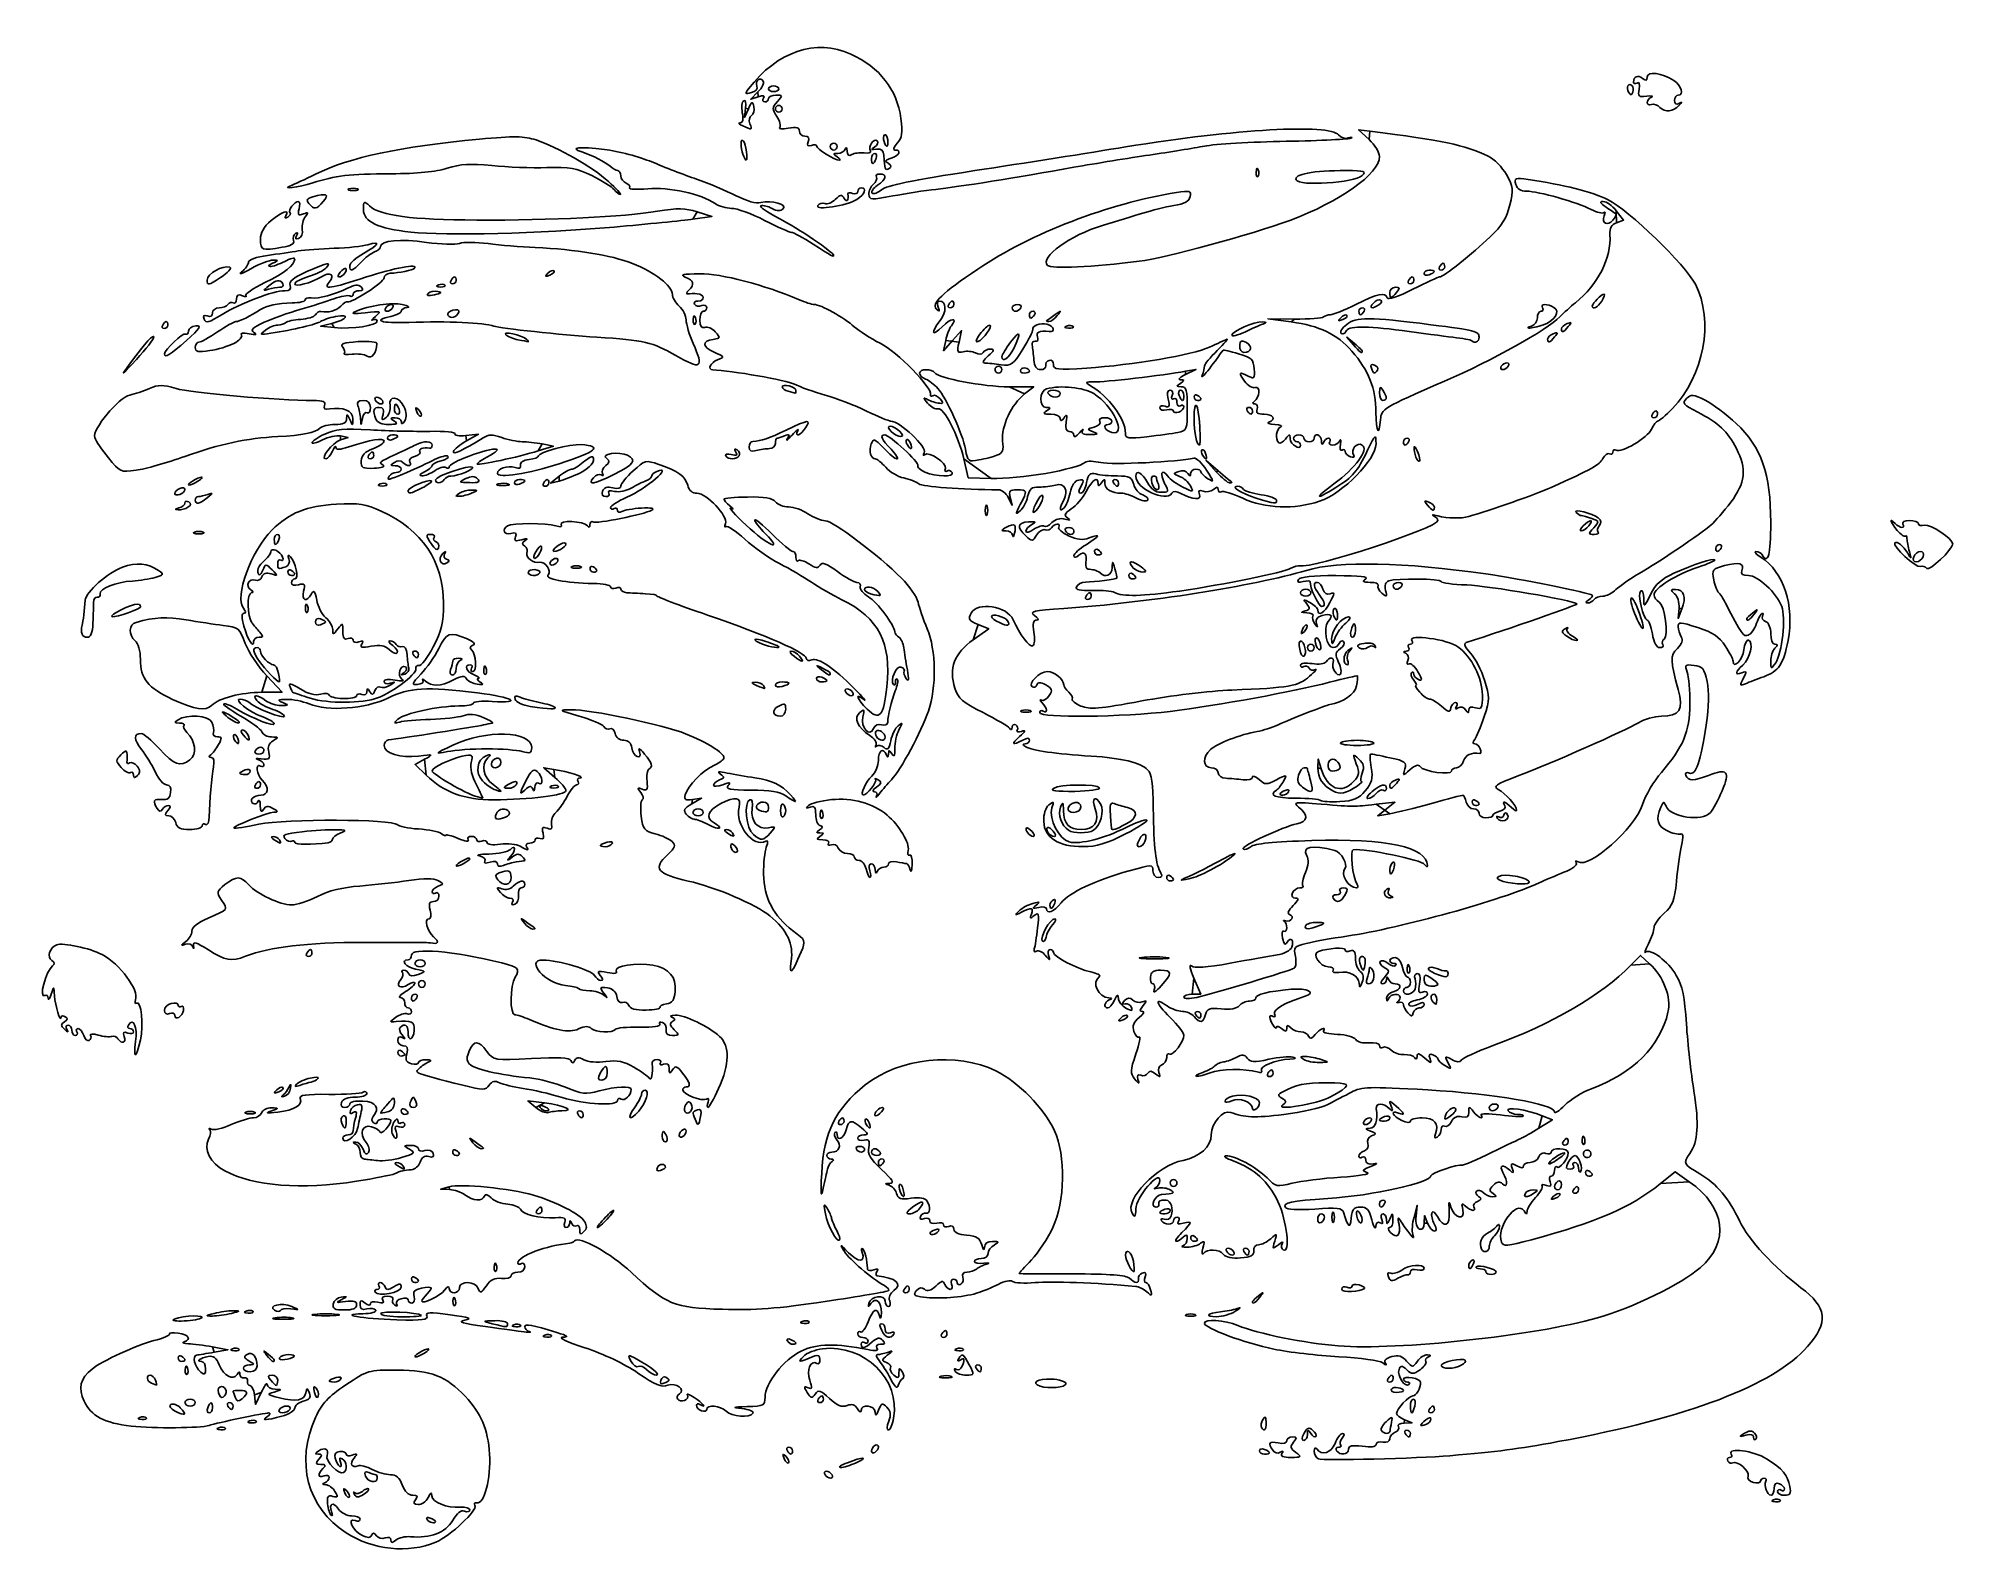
# Model space of a CAD drawing. Extents: x 199 to 1464, y -211 to 790.
import ezdxf

# ---------------------------------------------------------------- set-up
doc = ezdxf.new("R2010")
doc.units = 0
doc.layers.add('Ebene_1', color=7, linetype='CONTINUOUS')

msp = doc.modelspace()

# ---------------------------------------------------------------- linework, layer by layer
at = {"layer": 'Ebene_1', "color": 7}
for points in [[(674.60064, 754.665684), (669.75864, 749.823684), (674.80192, 751.424324), (674.60064, 754.665684), (674.60064, 754.665684)], [(681.54496, 756.696564), (681.54496, 756.696564), (681.54496, 756.696564), (681.54496, 756.696564)], [(1252.11192, 758.728164), (1252.11192, 758.728084), (1252.11192, 758.728164), (1252.11192, 758.728164)], [(668.2356, 743.468244), (665.574, 737.798964), (666.42872, 743.966564), (668.2356, 743.468244), (668.2356, 743.468244)], [(669.23832, 733.649124), (669.23832, 733.649124), (669.23832, 733.649124), (669.23832, 733.649124)], [(686.0804, 743.468244), (686.0804, 743.468244), (686.0804, 743.468244), (686.0804, 743.468244)], [(1283.0796, 745.638084), (1283.07968, 745.638084), (1283.0796, 745.638084), (1283.0796, 745.638084)], [(757.855128, 721.852324), (757.855128, 721.852324), (757.855128, 721.852324), (757.855128, 721.852324)], [(1078.85672, 728.671284), (1071.3812, 729.609444), (1078.28984, 723.155844), (1078.85672, 728.671284), (1078.85672, 728.671284)], [(667.02448, 715.125444), (667.0244, 715.125444), (667.02448, 715.125444), (667.02448, 715.125444)], [(722.363864, 718.523364), (722.363864, 718.523364), (722.363864, 718.523364), (722.363864, 718.523364)], [(752.664256, 710.586324), (752.664256, 710.586324), (752.664256, 710.586324), (752.664256, 710.586324)], [(760.590224, 707.468324), (760.590224, 707.468324), (760.590224, 707.468324), (760.590224, 707.468324)], [(1005.10976, 703.074564), (1005.10984, 703.074564), (1005.10976, 703.074564), (1005.10976, 703.074564)], [(1073.77896, 699.399204), (1073.77896, 699.399204), (1073.77896, 699.399204), (1073.77896, 699.399204)], [(409.98592, 690.544964), (409.98592, 690.544964), (409.98592, 690.544964), (409.98592, 690.544964)], [(575.84632, 695.372324), (575.84632, 695.372324), (575.84632, 695.372324), (575.84632, 695.372324)], [(739.938672, 683.602796), (739.938672, 683.602796), (739.938672, 683.602796), (739.938672, 683.602796)], [(792.136944, 690.258644), (792.136944, 690.258644), (792.136944, 690.258644), (792.136944, 690.258644)], [(387.34952, 682.239948), (387.34952, 682.239948), (387.34952, 682.239948), (387.34952, 682.239948)], [(631.6552, 670.585084), (644.12768, 672.327164), (634.39344, 675.403684), (631.6552, 670.585084), (631.6552, 670.585084)], [(1241.63496, 676.099716), (1246.4636, 669.961124), (1241.75912, 668.220828), (1241.63496, 676.099716), (1241.63496, 676.099716)], [(579.49776, 665.355756), (579.49776, 665.355756), (579.49776, 665.355756), (579.49776, 665.355756)], [(360.21736, 651.967108), (360.21736, 651.967108), (360.21736, 651.967108), (360.21736, 651.967108)], [(724.631584, 646.624348), (724.631584, 646.624348), (724.631584, 646.624348), (724.631584, 646.624348)], [(325.66512, 638.72482), (325.66512, 638.72482), (325.66512, 638.72482), (325.66512, 638.72482)], [(398.55792, 635.522988), (398.55792, 635.522988), (398.55792, 635.522988), (398.55792, 635.522988)], [(535.8064, 634.899252), (535.8064, 634.899252), (535.8064, 634.899252), (535.8064, 634.899252)], [(1114.6788, 634.687452), (1114.6788, 634.687452), (1114.6788, 634.687452), (1114.6788, 634.687452)], [(1124.88352, 639.1517), (1124.88352, 639.1517), (1124.88352, 639.1517), (1124.88352, 639.1517)], [(351.45872, 626.495732), (351.45872, 626.495732), (351.45872, 626.495732), (351.45872, 626.495732)], [(456.62824, 621.505828), (456.62824, 621.505828), (456.62824, 621.505828), (456.62824, 621.505828)], [(463.41896, 627.095972), (463.41896, 627.096084), (463.41896, 627.095972), (463.41896, 627.095972)], [(471.7812, 630.08242), (471.7812, 630.08242), (471.7812, 630.08242), (471.7812, 630.08242)], [(1092.00168, 622.143828), (1092.00168, 622.143828), (1092.00168, 622.143828), (1092.00168, 622.143828)], [(1104.47408, 630.080828), (1104.47408, 630.080828), (1104.47408, 630.080828), (1104.47408, 630.080828)], [(433.23, 611.940732), (433.23, 611.940732), (433.23, 611.940732), (433.23, 611.940732)], [(800.60008, 614.20682), (800.60008, 614.20682), (800.60008, 614.20682), (800.60008, 614.20682)], [(842.55288, 611.9391), (842.55288, 611.9391), (842.55288, 611.9391), (842.55288, 611.9391)], [(853.89144, 607.403668), (853.89144, 607.403668), (853.89144, 607.403668), (853.89144, 607.403668)], [(1074.99376, 609.673012), (1074.99376, 609.673012), (1074.99376, 609.673012), (1074.99376, 609.673012)], [(1084.87368, 613.9597), (1084.87368, 613.9597), (1084.87368, 613.9597), (1084.87368, 613.9597)], [(1225.79696, 613.23494), (1225.79696, 613.23494), (1225.79696, 613.23494), (1225.79696, 613.23494)], [(284.69456, 600.602108), (284.69456, 600.602108), (284.69456, 600.602108), (284.69456, 600.602108)], [(393.0252, 601.612324), (385.608, 599.769036), (394.6788, 598.88014), (393.0252, 601.612324), (393.0252, 601.612324)], [(469.7468, 607.027724), (469.7468, 607.027724), (469.7468, 607.027724), (469.7468, 607.027724)], [(633.20424, 605.56278), (633.20432, 605.56278), (633.20424, 605.56278), (633.20424, 605.56278)], [(798.604384, 590.395812), (797.117144, 583.592668), (803.1064, 590.280004), (809.0956, 596.96734), (807.42968, 589.382484), (798.604384, 590.395812), (798.604384, 590.395812)], [(821.24464, 594.560364), (821.24464, 594.560364), (821.24464, 594.560364), (821.24464, 594.560364)], [(865.41896, 603.509932), (865.41896, 603.509932), (865.41896, 603.509932), (865.41896, 603.509932)], [(878.41112, 599.881788), (878.41112, 599.8819), (878.41112, 599.881788), (878.41112, 599.881788)], [(1026.89432, 602.664436), (1011.49776, 604.727532), (1029.10112, 604.582404), (1026.89432, 602.664436), (1026.89432, 602.664436)], [(1063.7152, 606.967332), (1063.7152, 606.967332), (1063.7152, 606.967332), (1063.7152, 606.967332)], [(1193.52872, 600.76062), (1193.52872, 600.76062), (1193.52872, 600.76062), (1193.52872, 600.76062)], [(1205.38752, 598.09018), (1205.38752, 598.09018), (1205.38752, 598.09018), (1205.38752, 598.09018)], [(275.55152, 592.525772), (275.55152, 592.525772), (275.55152, 592.525772), (275.55152, 592.525772)], [(296.97704, 590.386452), (296.97704, 590.386452), (296.97704, 590.386452), (296.97704, 590.386452)], [(328.31128, 588.403764), (328.31128, 588.403764), (328.31128, 588.403764), (328.31128, 588.403764)], [(422.86896, 588.129668), (422.86896, 588.129668), (422.86896, 588.129668), (422.86896, 588.129668)], [(521.5576, 591.238452), (521.5576, 591.238452), (521.5576, 591.238452), (521.5576, 591.238452)], [(631.80328, 588.323164), (631.80328, 588.323164), (631.80328, 588.323164), (631.80328, 588.323164)], [(987.68672, 593.972732), (987.68672, 593.972732), (987.68672, 593.972732), (987.68672, 593.972732)], [(992.83272, 586.822644), (992.83272, 586.822644), (992.83272, 586.822644), (992.83272, 586.822644)], [(1068.7576, 588.345116), (1063.6552, 592.6651), (1067.9752, 587.562732), (1068.7576, 588.345116), (1068.7576, 588.345116)], [(1073.85992, 583.242756), (1073.85992, 583.242756), (1073.85992, 583.242756), (1073.85992, 583.242756)], [(1150.96232, 592.621828), (1150.96232, 592.6219), (1150.96232, 592.621828), (1150.96232, 592.621828)], [(1196.31664, 591.287028), (1196.31664, 591.287028), (1196.31664, 591.287028), (1196.31664, 591.287028)], [(835.74968, 579.7505), (835.74968, 579.7505), (835.74968, 579.7505), (835.74968, 579.7505)], [(835.74968, 571.121788), (835.74968, 571.121788), (835.74968, 571.121788), (835.74968, 571.121788)], [(853.89144, 569.854092), (853.89144, 569.854092), (853.89144, 569.854092), (853.89144, 569.854092)], [(957.07256, 567.960028), (963.87568, 571.233068), (957.07256, 570.013916), (957.07256, 567.960028), (957.07256, 567.960028)], [(1083.91784, 570.88418), (1083.91784, 570.88418), (1083.91784, 570.88418), (1083.91784, 570.88418)], [(1165.70248, 573.387916), (1165.70248, 573.387916), (1165.70248, 573.387916), (1165.70248, 573.387916)], [(699.686704, 557.251004), (699.686704, 557.251004), (699.686704, 557.251004), (699.686704, 557.251004)], [(850.7324, 555.03182), (856.7708, 559.78162), (840.47168, 559.78162), (850.7324, 555.03182), (850.7324, 555.03182)], [(426.42688, 550.71234), (426.42688, 550.71234), (426.42688, 550.71234), (426.42688, 550.71234)], [(434.36384, 545.043052), (434.36384, 545.043052), (434.36384, 545.043052), (434.36384, 545.043052)], [(450.51928, 544.513924), (450.51928, 544.513924), (450.51928, 544.513924), (450.51928, 544.513924)], [(866.36384, 555.247772), (866.36384, 555.247772), (866.36384, 555.247772), (866.36384, 555.247772)], [(952.85088, 554.113916), (952.85088, 554.113916), (952.85088, 554.113916), (952.85088, 554.113916)], [(967.27728, 551.712356), (967.27728, 551.712356), (967.27728, 551.712356), (967.27728, 551.712356)], [(1001.29304, 543.909188), (1001.29304, 543.909188), (1001.29304, 543.909188), (1001.29304, 543.909188)], [(1089.6992, 552.413132), (1089.6992, 552.413132), (1089.6992, 552.413132), (1089.6992, 552.413132)], [(416.38424, 542.675076), (416.38424, 542.675124), (416.38424, 542.675076), (416.38424, 542.675076)], [(434.36384, 537.106044), (434.36384, 537.106044), (434.36384, 537.106044), (434.36384, 537.106044)], [(766.74632, 531.598732), (766.74632, 531.598732), (766.74632, 531.598732), (766.74632, 531.598732)], [(949.13552, 543.768068), (949.13552, 543.768068), (949.13552, 543.768068), (949.13552, 543.768068)], [(966.4396, 533.704012), (966.4396, 533.704012), (966.4396, 533.704012), (966.4396, 533.704012)], [(1265.482, 541.639884), (1265.482, 541.639884), (1265.482, 541.639884), (1265.482, 541.639884)], [(398.8008, 527.325292), (403.74968, 526.341716), (398.75296, 524.683108), (398.80096, 527.325292), (398.8008, 527.325292)], [(429.8284, 525.837036), (429.8284, 525.837036), (429.8284, 525.837036), (429.8284, 525.837036)], [(482.1068, 524.044988), (489.92296, 528.402068), (481.57808, 527.557932), (482.1068, 524.044988), (482.1068, 524.044988)], [(529.446, 517.421196), (539.48872, 520.501524), (531.99712, 521.999852), (529.446, 517.421196), (529.446, 517.421196)], [(682.11192, 518.933356), (682.11192, 518.933356), (682.11192, 518.933356), (682.11192, 518.933356)], [(775.303888, 522.463692), (775.303888, 522.463692), (775.303888, 522.463692), (775.303888, 522.463692)], [(889.07536, 530.86982), (889.07536, 530.86982), (889.07536, 530.86982), (889.07536, 530.86982)], [(951.97016, 529.625956), (951.97016, 529.625956), (951.97016, 529.625956), (951.97016, 529.625956)], [(1101.07256, 523.498156), (1101.07256, 523.498156), (1101.07256, 523.498156), (1101.07256, 523.498156)], [(296.03312, 513.79138), (296.03312, 513.79138), (296.03312, 513.79138), (296.03312, 513.79138)], [(417.356, 514.427292), (417.356, 514.427292), (417.356, 514.427292), (417.356, 514.427292)], [(543.21424, 508.874668), (543.21424, 508.874668), (543.21424, 508.874668), (543.21424, 508.874668)], [(662.17256, 514.270684), (662.17256, 514.270588), (662.17256, 514.270684), (662.17256, 514.270684)], [(828.60608, 499.225172), (813.52544, 499.687156), (810.6236, 512.159596), (828.60608, 499.225172), (828.60608, 499.225172)], [(832.48536, 514.545028), (832.48536, 514.545028), (832.48536, 514.545028), (832.48536, 514.545028)], [(970.32752, 515.658956), (970.32752, 515.658956), (970.32752, 515.658956), (970.32752, 515.658956)], [(978.60448, 504.222564), (970.6788, 511.025716), (977.33928, 503.655636), (978.60448, 504.222564), (978.60448, 504.222564)], [(1109.28968, 513.3811), (1109.28968, 513.3811), (1109.28968, 513.3811), (1109.28968, 513.3811)], [(307.37176, 499.846708), (307.37176, 499.846708), (307.37176, 499.846708), (307.37176, 499.846708)], [(429.21424, 495.387836), (429.21424, 495.387924), (429.21424, 495.387836), (429.21424, 495.387836)], [(442.57952, 503.248988), (442.57952, 503.249012), (442.57952, 503.248988), (442.57952, 503.248988)], [(467.24576, 498.553276), (467.24576, 498.553276), (467.24576, 498.553276), (467.24576, 498.553276)], [(489.31664, 498.932868), (489.31664, 498.93282), (489.31664, 498.932868), (489.31664, 498.932868)], [(509.80856, 495.505508), (509.80856, 495.505396), (509.80856, 495.505508), (509.80856, 495.505508)], [(520.53712, 497.662036), (520.53712, 497.662036), (520.53712, 497.662036), (520.53712, 497.662036)], [(536.41112, 496.285556), (536.41112, 496.285556), (536.41112, 496.285556), (536.41112, 496.285556)], [(543.21424, 500.628412), (537.54496, 496.001252), (543.21424, 497.529516), (543.21424, 500.628412), (543.21424, 500.628412)], [(556.46184, 502.5643), (556.46184, 502.5643), (556.46184, 502.5643), (556.46184, 502.5643)], [(579.41264, 501.911716), (579.41264, 501.911716), (579.41264, 501.911716), (579.41264, 501.911716)], [(912.85208, 496.285556), (912.85208, 496.285556), (912.85208, 496.285556), (912.85208, 496.285556)], [(934.87216, 496.285556), (934.87216, 496.285556), (934.87216, 496.285556), (934.87216, 496.285556)], [(987.4864, 496.852484), (987.4864, 496.852484), (987.4864, 496.852484), (987.4864, 496.852484)], [(296.03312, 491.921564), (296.03312, 491.921564), (296.03312, 491.921564), (296.03312, 491.921564)], [(310.77328, 486.458044), (310.77328, 486.458044), (310.77328, 486.458044), (310.77328, 486.458044)], [(452.82896, 493.051204), (452.82896, 493.051204), (452.82896, 493.051204), (452.82896, 493.051204)], [(485.38752, 489.482404), (485.38752, 489.482404), (485.38752, 489.482404), (485.38752, 489.482404)], [(825.91296, 480.978468), (825.91296, 480.978468), (825.91296, 480.978468), (825.91296, 480.978468)], [(839.95056, 486.647716), (842.57672, 481.545356), (841.27808, 486.647716), (839.95056, 486.647716), (839.95056, 486.647716)], [(862.80984, 487.214692), (862.80984, 487.214692), (862.80984, 487.214692), (862.80984, 487.214692)], [(1017.16704, 484.808028), (1017.16704, 484.808028), (1017.16704, 484.808028), (1017.16704, 484.808028)], [(1116.90344, 481.597308), (1116.90344, 481.597308), (1116.90344, 481.597308), (1116.90344, 481.597308)], [(297.97608, 480.162796), (297.97608, 480.162796), (297.97608, 480.162796), (297.97608, 480.162796)], [(844.05728, 468.324452), (844.05728, 468.324452), (844.05728, 468.324452), (844.05728, 468.324452)], [(307.93864, 463.771676), (307.93864, 463.771676), (307.93864, 463.771676), (307.93864, 463.771676)], [(354.99376, 458.868236), (354.99376, 458.868236), (354.99376, 458.868236), (354.99376, 458.868236)], [(461.90248, 457.247748), (461.90248, 457.247748), (461.90248, 457.247748), (461.90248, 457.247748)], [(877.70248, 464.537524), (877.70248, 464.537524), (877.70248, 464.537524), (877.70248, 464.537524)], [(1223.5292, 467.9391), (1223.5292, 467.9391), (1223.5292, 467.9391), (1223.5292, 467.9391)], [(1229.59608, 463.762604), (1229.59616, 463.762604), (1229.59608, 463.762604), (1229.59608, 463.762604)], [(1463.89632, 455.832012), (1463.89632, 455.832012), (1463.89632, 455.832012), (1463.89632, 455.832012)], [(468.8208, 445.871428), (468.82072, 445.870796), (468.8208, 445.871428), (468.8208, 445.871428)], [(527.80208, 450.828092), (527.80208, 450.828092), (527.80208, 450.828092), (527.80208, 450.828092)], [(537.54496, 444.128076), (537.54496, 444.128076), (537.54496, 444.128076), (537.54496, 444.128076)], [(541.91488, 454.381492), (541.91488, 454.381492), (541.91488, 454.381492), (541.91488, 454.381492)], [(896.97808, 451.065068), (896.97808, 451.065068), (896.97808, 451.065068), (896.97808, 451.065068)], [(1307.43472, 453.200532), (1307.43472, 453.200532), (1307.43472, 453.200532), (1307.43472, 453.200532)], [(1438.14224, 447.529652), (1438.14224, 447.529652), (1438.14224, 447.529652), (1438.14224, 447.529652)], [(368.60008, 436.057228), (368.60008, 436.057228), (368.60008, 436.057228), (368.60008, 436.057228)], [(530.45088, 436.854172), (530.45088, 436.854172), (530.45088, 436.854172), (530.45088, 436.854172)], [(551.71816, 441.094508), (551.71816, 441.094508), (551.71816, 441.094508), (551.71816, 441.094508)], [(563.62368, 439.726484), (563.62368, 439.726484), (563.62368, 439.726484), (563.62368, 439.726484)], [(919.6552, 435.191052), (919.6552, 435.191052), (919.6552, 435.191052), (919.6552, 435.191052)], [(921.92296, 440.7265), (921.92296, 440.7265), (921.92296, 440.7265), (921.92296, 440.7265)], [(749.009536, 423.014116), (749.009536, 423.014116), (749.009536, 423.014116), (749.009536, 423.014116)], [(894.71032, 421.450908), (894.71032, 421.450908), (894.71032, 421.450908), (894.71032, 421.450908)], [(953.20608, 424.837356), (953.20608, 424.837404), (953.20608, 424.837356), (953.20608, 424.837356)], [(1033.04104, 423.720212), (1033.04104, 423.720212), (1033.04104, 423.720212), (1033.04104, 423.720212)], [(1099.93864, 428.25474), (1099.93864, 428.25474), (1099.93864, 428.25474), (1099.93864, 428.25474)], [(266.36384, 413.942364), (266.36384, 413.942364), (266.36384, 413.942364), (266.36384, 413.942364)], [(376.95224, 415.072956), (376.95232, 415.072956), (376.95224, 415.072956), (376.95224, 415.072956)], [(1057.37424, 409.9559), (1057.37424, 409.9559), (1057.37424, 409.9559), (1057.37424, 409.9559)], [(1254.52704, 408.211052), (1254.52704, 408.211052), (1254.52704, 408.211052), (1254.52704, 408.211052)], [(1285.04376, 413.023372), (1282.63448, 406.71234), (1283.12912, 413.515492), (1283.12912, 413.515492), (1285.04376, 413.023372), (1285.04376, 413.023372)], [(1332.66888, 409.546076), (1332.66888, 409.546076), (1332.66888, 409.546076), (1332.66888, 409.546076)], [(235.20912, 403.876108), (235.20912, 403.876108), (235.20912, 403.876108), (235.20912, 403.876108)], [(389.00952, 404.443036), (389.00952, 404.443036), (389.00952, 404.443036), (389.00952, 404.443036)], [(819.9888, 402.770276), (827.03032, 399.897036), (816.79824, 392.684812), (819.9888, 402.770276), (819.9888, 402.770276)], [(834.04888, 403.939148), (834.04888, 403.939148), (834.04888, 403.939148), (834.04888, 403.939148)], [(1034.32072, 399.440068), (1034.32072, 399.440068), (1034.32072, 399.440068), (1034.32072, 399.440068)], [(1062.92464, 403.659636), (1062.92464, 403.659636), (1062.92464, 403.659636), (1062.92464, 403.659636)], [(1069.32448, 398.774428), (1069.32448, 398.774428), (1069.32448, 398.774428), (1069.32448, 398.774428)], [(1208.87896, 395.027588), (1208.87896, 395.027612), (1208.87896, 395.027588), (1208.87896, 395.027588)], [(1265.482, 396.50762), (1265.482, 396.50762), (1265.482, 396.50762), (1265.482, 396.50762)], [(446.83632, 382.899732), (446.83632, 382.899732), (446.83632, 382.899732), (446.83632, 382.899732)], [(688.15912, 388.232356), (688.15912, 388.232356), (688.15912, 388.232356), (688.15912, 388.232356)], [(701.954416, 381.765876), (701.954416, 381.765876), (701.954416, 381.765876), (701.954416, 381.765876)], [(1032.48096, 386.329308), (1032.48096, 386.329308), (1032.48096, 386.329308), (1032.48096, 386.329308)], [(1037.57648, 387.436748), (1037.57648, 387.436748), (1037.57648, 387.436748), (1037.57648, 387.436748)], [(1043.47256, 388.79738), (1043.47256, 388.79738), (1043.47256, 388.79738), (1043.47256, 388.79738)], [(1081.80224, 387.983092), (1081.80224, 387.983092), (1081.80224, 387.983092), (1081.80224, 387.983092)], [(346.80016, 357.9207), (360.14984, 357.95494), (350.01448, 368.790476), (346.80016, 357.9207), (346.80016, 357.9207)], [(357.81656, 370.427292), (357.81656, 370.427292), (357.81656, 370.427292), (357.81656, 370.427292)], [(471.53856, 372.880484), (471.53856, 372.880484), (471.53856, 372.880484), (471.53856, 372.880484)], [(494.87352, 374.25406), (494.8736, 374.25406), (494.87352, 374.25406), (494.87352, 374.25406)], [(722.363864, 370.347508), (722.363864, 370.347508), (722.363864, 370.347508), (722.363864, 370.347508)], [(1064.07504, 379.222404), (1064.07504, 379.222492), (1064.07504, 379.222404), (1064.07504, 379.222404)], [(1343.71816, 378.5407), (1343.71816, 378.5407), (1343.71816, 378.5407), (1343.71816, 378.5407)], [(453.14968, 365.795684), (453.14968, 365.795684), (453.14968, 365.795684), (453.14968, 365.795684)], [(678.14336, 362.490284), (678.14336, 362.490284), (678.14336, 362.490284), (678.14336, 362.490284)], [(695.151272, 363.88862), (695.151272, 363.88862), (695.151272, 363.88862), (695.151272, 363.88862)], [(720.096152, 365.649236), (720.096152, 365.649236), (720.096152, 365.649236), (720.096152, 365.649236)], [(737.104024, 357.954852), (737.104024, 357.954852), (737.104024, 357.954852), (737.104024, 357.954852)], [(759.720664, 361.572604), (759.720664, 361.572604), (759.720664, 361.572604), (759.720664, 361.572604)], [(313.64848, 349.26478), (313.64848, 349.264684), (313.64848, 349.26478), (313.64848, 349.26478)], [(421.26704, 353.522932), (421.2672, 353.522844), (421.26704, 353.522932), (421.26704, 353.522932)], [(540.28056, 348.038188), (540.28056, 348.038188), (540.28056, 348.038188), (540.28056, 348.038188)], [(692.883552, 346.696044), (692.883552, 346.696044), (692.883552, 346.696044), (692.883552, 346.696044)], [(848.78904, 345.851092), (848.78904, 345.851092), (848.78904, 345.851092), (848.78904, 345.851092)], [(1135.3884, 351.15238), (1135.3884, 351.15238), (1135.3884, 351.15238), (1135.3884, 351.15238)], [(330.04888, 339.92378), (330.04888, 339.92378), (330.04888, 339.92378), (330.04888, 339.92378)], [(337.67216, 329.608388), (337.67216, 329.608388), (337.67216, 329.608388), (337.67216, 329.608388)], [(330.83144, 327.438484), (330.83144, 327.438484), (330.83144, 327.438484), (330.83144, 327.438484)], [(348.19064, 319.403668), (348.19064, 319.403668), (348.19064, 319.403668), (348.19064, 319.403668)], [(495.59224, 320.537524), (495.59224, 320.537524), (495.59224, 320.537524), (495.59224, 320.537524)], [(752.884792, 328.625404), (752.884792, 328.625404), (752.884792, 328.625404), (752.884792, 328.625404)], [(1081.44656, 324.506708), (1081.44656, 324.506708), (1081.44656, 324.506708), (1081.44656, 324.506708)], [(264.38568, 309.077956), (264.3856, 309.077956), (264.38568, 309.077956), (264.38568, 309.077956)], [(339.11976, 305.726276), (339.11976, 305.726276), (339.11976, 305.726276), (339.11976, 305.726276)], [(455.40248, 303.173052), (448.09472, 310.253772), (454.26864, 313.622692), (455.40248, 303.173052), (455.40248, 303.173052)], [(504.66304, 311.655676), (504.66304, 311.655676), (504.66304, 311.655676), (504.66304, 311.655676)], [(539.81272, 306.9327), (533.00952, 308.042292), (540.3796, 301.652772), (539.81272, 306.9327), (539.81272, 306.9327)], [(1046.68488, 307.353812), (1044.76944, 313.735172), (1044.5744, 307.932308), (1046.68488, 307.353812), (1046.68488, 307.353812)], [(1058.72216, 307.290092), (1058.72216, 307.290092), (1058.72216, 307.290092), (1058.72216, 307.290092)], [(345.92296, 296.726388), (345.92296, 296.726388), (345.92296, 296.726388), (345.92296, 296.726388)], [(488.51232, 296.748388), (488.51232, 296.748388), (488.51232, 296.748388), (488.51232, 296.748388)], [(499.56072, 296.987404), (499.56072, 296.987404), (499.56072, 296.987404), (499.56072, 296.987404)], [(514.86784, 296.726388), (514.86784, 296.726388), (514.86784, 296.726388), (514.86784, 296.726388)], [(525.79216, 294.030524), (525.79216, 294.030524), (525.79216, 294.030524), (525.79216, 294.030524)], [(542.60008, 295.829052), (542.60008, 295.828828), (542.60008, 295.829052), (542.60008, 295.829052)], [(762.781784, 300.130004), (762.781784, 300.127604), (762.781784, 300.130004), (762.781784, 300.130004)], [(900.20648, 294.738964), (900.20648, 294.738964), (900.20648, 294.738964), (900.20648, 294.738964)], [(1025.088, 292.16578), (1025.088, 292.16578), (1025.088, 292.16578), (1025.088, 292.16578)], [(1039.68584, 299.546972), (1039.68584, 299.546972), (1039.68584, 299.546972), (1039.68584, 299.546972)], [(1070.39592, 295.970108), (1070.396, 295.970108), (1070.39592, 295.970108), (1070.39592, 295.970108)], [(1080.34736, 292.267148), (1080.34736, 292.267148), (1080.34736, 292.267148), (1080.34736, 292.267148)], [(1092.00168, 296.484652), (1092.00168, 296.484652), (1092.00168, 296.484652), (1092.00168, 296.484652)], [(630.93664, 284.215852), (637.32448, 287.882068), (631.39832, 287.00922), (630.93664, 284.215852), (630.93664, 284.215852)], [(638.45832, 278.585332), (638.45832, 278.585332), (638.45832, 278.585332), (638.45832, 278.585332)], [(681.54496, 281.986908), (681.54496, 281.986908), (681.54496, 281.986908), (681.54496, 281.986908)], [(692.883552, 279.719196), (692.883552, 279.719196), (692.883552, 279.719196), (692.883552, 279.719196)], [(696.095048, 290.133228), (696.095048, 290.133228), (696.095048, 290.133228), (696.095048, 290.133228)], [(887.9072, 282.152684), (887.9072, 282.152452), (887.9072, 282.152684), (887.9072, 282.152684)], [(1046.32816, 286.462932), (1046.32816, 286.463612), (1046.32816, 286.462932), (1046.32816, 286.462932)], [(1082.9308, 283.889748), (1095.40328, 285.266028), (1089.73392, 280.810196), (1084.06464, 276.35458), (1092.00168, 277.67394), (1082.9308, 283.889748), (1082.9308, 283.889748)], [(1146.42688, 285.522508), (1146.42688, 285.522508), (1146.42688, 285.522508), (1146.42688, 285.522508)], [(307.37168, 269.648492), (307.37176, 269.648492), (307.37168, 269.648492), (307.37168, 269.648492)], [(501.57528, 277.451476), (501.57528, 277.451476), (501.57528, 277.451476), (501.57528, 277.451476)], [(715.739848, 277.640604), (715.739752, 277.640604), (715.739848, 277.640604), (715.739848, 277.640604)], [(855.6816, 265.884308), (855.6816, 265.884308), (855.6816, 265.884308), (855.6816, 265.884308)], [(896.26928, 266.7601), (896.26928, 266.76078), (896.26928, 266.7601), (896.26928, 266.7601)], [(917.50008, 270.706612), (917.50008, 270.706612), (917.50008, 270.706612), (917.50008, 270.706612)], [(1169.80968, 277.010636), (1169.80968, 277.010636), (1169.80968, 277.010636), (1169.80968, 277.010636)], [(358.39536, 260.443604), (358.39536, 260.443604), (358.39536, 260.443604), (358.39536, 260.443604)], [(390.71032, 258.526252), (390.71032, 258.526252), (390.71032, 258.526252), (390.71032, 258.526252)], [(521.67096, 255.908172), (521.67096, 255.908172), (521.67096, 255.908172), (521.67096, 255.908172)], [(578.23312, 257.96454), (578.23312, 257.96454), (578.23312, 257.96454), (578.23312, 257.96454)], [(654.3324, 264.97926), (654.3324, 264.97926), (654.3324, 264.97926), (654.3324, 264.97926)], [(682.61032, 264.903524), (682.61032, 264.903524), (682.61032, 264.903524), (682.61032, 264.903524)], [(866.27064, 265.130068), (866.27064, 265.130068), (866.27064, 265.130068), (866.27064, 265.130068)], [(917.41224, 264.326388), (917.41224, 264.326388), (917.41224, 264.326388), (917.41224, 264.326388)], [(930.21136, 259.407708), (930.21128, 259.407708), (930.21136, 259.407708), (930.21136, 259.407708)], [(484.2536, 248.130812), (484.2536, 248.130812), (484.2536, 248.130812), (484.2536, 248.130812)], [(514.86784, 245.806404), (514.86784, 245.807084), (514.86784, 245.806404), (514.86784, 245.806404)], [(658.11192, 252.884628), (658.11192, 252.884628), (658.11192, 252.884628), (658.11192, 252.884628)], [(1094.92728, 242.305044), (1094.92728, 242.305044), (1094.92728, 242.305044), (1094.92728, 242.305044)], [(511.46624, 235.498724), (511.46624, 235.498724), (511.46624, 235.498724), (511.46624, 235.498724)], [(748.442696, 240.034156), (748.442608, 240.034156), (748.442696, 240.034156), (748.442696, 240.034156)], [(944.60008, 235.633652), (944.60008, 235.633652), (944.60008, 235.633652), (944.60008, 235.633652)], [(958.2064, 235.792388), (958.2064, 235.792388), (958.2064, 235.792388), (958.2064, 235.792388)], [(1184.00304, 232.964324), (1184.00304, 232.974084), (1184.00304, 232.964324), (1184.00304, 232.964324)], [(516.42608, 223.804108), (516.42608, 223.804108), (516.42608, 223.804108), (516.42608, 223.804108)], [(870.63072, 218.608772), (870.63072, 218.608772), (870.63072, 218.608772), (870.63072, 218.608772)], [(1062.52136, 224.16014), (1062.52136, 224.16014), (1062.52136, 224.16014), (1062.52136, 224.16014)], [(1092.55456, 223.399092), (1092.55448, 223.399092), (1092.55456, 223.399092), (1092.55456, 223.399092)], [(1045.51344, 203.750692), (1045.51344, 203.750692), (1045.51344, 203.750692), (1045.51344, 203.750692)], [(527.15128, 202.12474), (527.15128, 202.12474), (527.15128, 202.12474), (527.15128, 202.12474)], [(862.45512, 193.66162), (862.45512, 193.66162), (862.45512, 193.66162), (862.45512, 193.66162)], [(336.08464, 183.479796), (336.08464, 183.480596), (336.08464, 183.479796), (336.08464, 183.479796)], [(379.93864, 185.608956), (379.93864, 185.608956), (379.93864, 185.608956), (379.93864, 185.608956)], [(447.97016, 178.806036), (447.97016, 178.806036), (447.97016, 178.806036), (447.97016, 178.806036)], [(703.097776, 186.415812), (703.097776, 186.415812), (703.097776, 186.415812), (703.097776, 186.415812)], [(928.10856, 182.71558), (928.10856, 182.71158), (928.10856, 182.71558), (928.10856, 182.71558)], [(1072.79688, 177.204124), (1072.79688, 177.203892), (1072.79688, 177.204124), (1072.79688, 177.204124)], [(1251.35312, 177.689188), (1257.63376, 184.051716), (1263.56664, 178.59582), (1251.35312, 177.689188), (1251.35312, 177.689188)], [(450.23792, 165.199732), (450.23792, 165.199732), (450.23792, 165.199732), (450.23792, 165.199732)], [(961.52736, 158.397036), (967.11608, 158.397036), (962.6016, 168.928996), (961.52736, 158.397036), (961.52736, 158.397036)], [(1071.7516, 165.687748), (1071.7516, 165.687748), (1071.7516, 165.687748), (1071.7516, 165.687748)], [(1077.01888, 168.787492), (1077.01888, 168.787492), (1077.01888, 168.787492), (1077.01888, 168.787492)], [(1103.51936, 175.594268), (1103.51928, 175.594268), (1103.51936, 175.594268), (1103.51936, 175.594268)], [(1115.81272, 164.822612), (1115.81272, 164.822612), (1115.81272, 164.822612), (1115.81272, 164.822612)], [(1121.71968, 172.196324), (1121.71968, 172.196092), (1121.71968, 172.196324), (1121.71968, 172.196324)], [(445.70248, 156.128868), (445.70248, 156.128868), (445.70248, 156.128868), (445.70248, 156.128868)], [(936.31768, 161.231916), (936.31768, 161.231916), (936.31768, 161.231916), (936.31768, 161.231916)], [(1120.72608, 153.106004), (1120.72608, 153.106004), (1120.72608, 153.106004), (1120.72608, 153.106004)], [(295.06904, 147.7585), (295.06904, 147.7585), (295.06904, 147.7585), (295.06904, 147.7585)], [(609.86144, 149.730508), (609.86112, 149.730508), (609.86144, 149.730508), (609.86144, 149.730508)], [(918.58136, 144.352164), (918.58136, 144.352164), (918.58136, 144.352164), (918.58136, 144.352164)], [(963.87568, 144.790964), (963.87568, 144.790964), (963.87568, 144.790964), (963.87568, 144.790964)], [(1103.9072, 146.047508), (1103.9072, 146.052308), (1103.9072, 146.047508), (1103.9072, 146.047508)], [(266.66392, 128.16906), (266.664, 128.169516), (266.66392, 128.16906), (266.66392, 128.16906)], [(441.16704, 118.577524), (441.16704, 118.577524), (441.16704, 118.577524), (441.16704, 118.577524)], [(1046.64736, 115.309748), (1046.64736, 115.309748), (1046.64736, 115.309748), (1046.64736, 115.309748)], [(574.96232, 106.238876), (574.96232, 106.238876), (574.96232, 106.238876), (574.96232, 106.238876)], [(973.36584, 106.523708), (973.36584, 106.523708), (973.36584, 106.523708), (973.36584, 106.523708)], [(1014.89928, 106.238876), (1014.89928, 106.238876), (1014.89928, 106.238876), (1014.89928, 106.238876)], [(360.72312, 96.730116), (360.72312, 96.730116), (360.72312, 96.730116), (360.72312, 96.730116)], [(365.72544, 96.222148), (365.72544, 96.222148), (365.72544, 96.222148), (365.72544, 96.222148)], [(379.30608, 100.345308), (379.30608, 100.345308), (379.30608, 100.345308), (379.30608, 100.345308)], [(648.59584, 96.101276), (648.59664, 96.101508), (648.59584, 96.101276), (648.59584, 96.101276)], [(1052.84088, 90.593452), (1052.84088, 90.593452), (1052.84088, 90.593452), (1052.84088, 90.593452)], [(341.9544, 80.528188), (341.9544, 80.528188), (341.9544, 80.528188), (341.9544, 80.528188)], [(434.36384, 86.441036), (434.36384, 86.441036), (434.36384, 86.441036), (434.36384, 86.441036)], [(443.43472, 80.02634), (443.43472, 80.02634), (443.43472, 80.02634), (443.43472, 80.02634)], [(448.79024, 86.963516), (448.79024, 86.963516), (448.79024, 86.963516), (448.79024, 86.963516)], [(533.45648, 86.595236), (522.5648, 87.88466), (527.7872, 83.522708), (533.45648, 86.595236), (533.45648, 86.595236)], [(530.75784, 83.53586), (530.75784, 83.53586), (530.75784, 83.53586), (530.75784, 83.53586)], [(545.10056, 81.363164), (545.10056, 81.363164), (545.10056, 81.363164), (545.10056, 81.363164)], [(559.08824, 79.026284), (559.08824, 79.026284), (559.08824, 79.026284), (559.08824, 79.026284)], [(595.77184, 81.05158), (595.77184, 81.05158), (595.77184, 81.05158), (595.77184, 81.05158)], [(630.49384, 85.874108), (630.49384, 85.874108), (630.49384, 85.874108), (630.49384, 85.874108)], [(636.70608, 77.68538), (636.70608, 77.68538), (636.70608, 77.68538), (636.70608, 77.68538)], [(751.844184, 78.80314), (751.844184, 78.80314), (751.844184, 78.80314), (751.844184, 78.80314)], [(1005.8284, 86.813844), (1005.8284, 86.813844), (1005.8284, 86.813844), (1005.8284, 86.813844)], [(1092.00168, 76.687588), (1092.00168, 76.687588), (1092.00168, 76.687588), (1092.00168, 76.687588)], [(1128.31984, 76.214764), (1128.31984, 76.214764), (1128.31984, 76.214764), (1128.31984, 76.214764)], [(1157.76544, 83.56262), (1157.76544, 83.56262), (1157.76544, 83.56262), (1157.76544, 83.56262)], [(1192.75704, 78.060236), (1199.40216, 75.419708), (1190.48928, 69.888068), (1192.75704, 78.060236), (1192.75704, 78.060236)], [(399.55592, 73.28442), (399.55592, 73.28442), (399.55592, 73.28442), (399.55592, 73.28442)], [(400.34808, 63.364748), (400.34808, 63.364748), (400.34808, 63.364748), (400.34808, 63.364748)], [(435.50224, 67.673636), (435.50224, 67.673636), (435.50224, 67.673636), (435.50224, 67.673636)], [(614.33352, 64.286124), (614.33352, 64.286124), (614.33352, 64.286124), (614.33352, 64.286124)], [(627.11976, 67.955516), (627.11976, 67.955516), (627.11976, 67.955516), (627.11976, 67.955516)], [(728.03316, 74.490844), (728.03316, 74.490844), (728.03316, 74.490844), (728.03316, 74.490844)], [(746.08164, 72.374164), (746.08164, 72.374164), (746.08164, 72.374164), (746.08164, 72.374164)], [(1074.99376, 74.491756), (1074.99376, 74.491756), (1074.99376, 74.491756), (1074.99376, 74.491756)], [(477.45048, 52.813748), (477.45048, 52.813748), (477.45048, 52.813748), (477.45048, 52.813748)], [(493.13552, 56.990876), (493.13552, 56.990876), (493.13552, 56.990876), (493.13552, 56.990876)], [(745.041032, 55.971316), (745.041032, 55.971316), (745.041032, 55.971316), (745.041032, 55.971316)], [(749.576464, 54.081396), (749.576464, 54.081396), (749.576464, 54.081396), (749.576464, 54.081396)], [(1206.52136, 60.885452), (1206.52136, 60.885452), (1206.52136, 60.885452), (1206.52136, 60.885452)], [(1207.6552, 53.288148), (1207.6552, 53.288148), (1207.6552, 53.288148), (1207.6552, 53.288148)], [(1219.17288, 62.208444), (1219.1728, 62.208444), (1219.17288, 62.208444), (1219.17288, 62.208444)], [(1220.24736, 51.620924), (1220.24736, 51.620924), (1220.24736, 51.620924), (1220.24736, 51.620924)], [(436.6316, 45.010532), (436.6316, 45.010532), (436.6316, 45.010532), (436.6316, 45.010532)], [(613.51344, 43.992332), (613.51344, 43.985132), (613.51344, 43.992332), (613.51344, 43.992332)], [(754.111896, 47.278252), (754.111896, 47.278252), (754.111896, 47.278252), (754.111896, 47.278252)], [(1216.72608, 43.49978), (1216.72608, 43.49978), (1216.72608, 43.49978), (1216.72608, 43.49978)], [(1221.26152, 40.610004), (1221.26152, 40.610004), (1221.26152, 40.610004), (1221.26152, 40.610004)], [(1270.7668, 33.227044), (1280.58712, 41.076484), (1289.82872, 34.538884), (1270.7668, 33.227044), (1270.7668, 33.227044)], [(409.41896, 34.856644), (409.41896, 34.856644), (409.41896, 34.856644), (409.41896, 34.856644)], [(470.64736, 31.234164), (464.978, 29.526564), (470.7808, 29.331524), (470.64736, 31.234164), (470.64736, 31.234164)], [(768.500784, 28.100644), (768.500744, 28.100644), (768.500784, 28.100644), (768.500784, 28.100644)], [(946.86784, 33.672884), (946.86784, 33.672884), (946.86784, 33.672884), (946.86784, 33.672884)], [(1187.24576, 26.868804), (1187.24576, 26.868804), (1187.24576, 26.868804), (1187.24576, 26.868804)], [(1200.85208, 31.271364), (1200.85208, 31.271364), (1200.85208, 31.271364), (1200.85208, 31.271364)], [(1213.32448, 29.137444), (1213.32448, 29.137444), (1213.32448, 29.137444), (1213.32448, 29.137444)], [(528.47408, 15.530244), (528.47408, 15.530244), (528.47408, 15.530244), (528.47408, 15.530244)], [(781.369984, 16.718964), (781.369984, 16.718964), (781.369984, 16.718964), (781.369984, 16.718964)], [(946.86784, 15.459204), (946.86784, 15.459204), (946.86784, 15.459204), (946.86784, 15.459204)], [(1054.95232, 13.829444), (1054.95232, 13.829444), (1054.95232, 13.829444), (1054.95232, 13.829444)], [(1085.19848, 20.066564), (1085.19848, 20.066564), (1085.19848, 20.066564), (1085.19848, 20.066564)], [(1108.02456, 11.193444), (1110.018, 18.929524), (1109.3524, 11.646324), (1108.02456, 11.193444), (1108.02456, 11.193444)], [(1200.24736, 24.883444), (1200.24736, 24.883444), (1200.24736, 24.883444), (1200.24736, 24.883444)], [(560.02352, 8.214084), (560.02352, 8.222884), (560.02352, 8.214084), (560.02352, 8.214084)], [(574.96232, 9.860884), (574.96232, 9.860884), (574.96232, 9.860884), (574.96232, 9.860884)], [(726.62516, 2.296724), (726.62516, 2.296724), (726.62516, 2.296724), (726.62516, 2.296724)], [(793.78088, 1.898084), (793.78088, 1.898084), (793.78088, 1.898084), (793.78088, 1.898084)], [(1048.91504, 11.128804), (1048.91504, 11.128804), (1048.91504, 11.128804), (1048.91504, 11.128804)], [(1072.95288, 12.355444), (1072.95288, 12.355444), (1072.95288, 12.355444), (1072.95288, 12.355444)], [(1114.82256, 7.094964), (1114.96632, 12.126404), (1117.01728, 7.024004), (1114.82256, 7.095204), (1114.82256, 7.094964)], [(960.47408, -2.476556), (960.47408, -2.476556), (960.47408, -2.476556), (960.47408, -2.476556)], [(984.28512, -11.681516), (984.28512, -11.681516), (984.28512, -11.681516), (984.28512, -11.681516)], [(995.62368, -11.681516), (995.62368, -11.681516), (995.62368, -11.681516), (995.62368, -11.681516)], [(1157.76544, -8.118636), (1157.76544, -8.118636), (1157.76544, -8.118636), (1157.76544, -8.118636)], [(501.67664, -20.328076), (501.67672, -20.328076), (501.67664, -20.328076), (501.67664, -20.328076)], [(922.59216, -17.918636), (922.59216, -17.918636), (922.59216, -17.918636), (922.59216, -17.918636)], [(1147.29216, -19.501436), (1147.29216, -19.501436), (1147.29216, -19.501436), (1147.29216, -19.501436)], [(1162.30088, -25.156476), (1162.30088, -25.156476), (1162.30088, -25.156476), (1162.30088, -25.156476)], [(438.89928, -35.230556), (438.89928, -35.222556), (438.89928, -35.230556), (438.89928, -35.230556)], [(450.23792, -31.091756), (450.23792, -31.091756), (450.23792, -31.091756), (450.23792, -31.091756)], [(774.521344, -36.627276), (774.521344, -36.627276), (774.521344, -36.627276), (774.521344, -36.627276)], [(1075.29752, -35.945356), (1075.29752, -35.945356), (1075.29752, -35.945356), (1075.29752, -35.945356)], [(1103.9072, -27.074476), (1103.9072, -27.074476), (1103.9072, -27.074476), (1103.9072, -27.074476)], [(365.84456, -49.477756), (365.84456, -49.477756), (365.84456, -49.477756), (365.84456, -49.477756)], [(409.41904, -46.888716), (409.41896, -46.888716), (409.41904, -46.888716), (409.41904, -46.888716)], [(473.09416, -44.374236), (473.09408, -44.374236), (473.09416, -44.374236), (473.09416, -44.374236)], [(818.87432, -39.225836), (818.87432, -39.225836), (818.87432, -39.225836), (818.87432, -39.225836)], [(1006.11768, -41.729596), (1006.11768, -41.729596), (1006.11768, -41.729596), (1006.11768, -41.729596)], [(307.37176, -55.047676), (307.37176, -55.047676), (307.37176, -55.047676), (307.37176, -55.047676)], [(326.64736, -52.501516), (326.64736, -52.501516), (326.64736, -52.501516), (326.64736, -52.501516)], [(340.77336, -51.130876), (340.77336, -51.131116), (340.77336, -51.130876), (340.77336, -51.130876)], [(366.93048, -55.439756), (366.93048, -55.440476), (366.93048, -55.439756), (366.93048, -55.439756)], [(396.3796, -53.128716), (396.3796, -53.128716), (396.3796, -53.128716), (396.3796, -53.128716)], [(425.29304, -52.674956), (425.29304, -52.674956), (425.29304, -52.674956), (425.29304, -52.674956)], [(498.99376, -59.303516), (498.99376, -59.303516), (498.99376, -59.303516), (498.99376, -59.303516)], [(513.30872, -60.022156), (513.30872, -60.021916), (513.30872, -60.022156), (513.30872, -60.022156)], [(703.796936, -57.754476), (703.796936, -57.754236), (703.796936, -57.754476), (703.796936, -57.754476)], [(963.30872, -53.267116), (963.30872, -53.267116), (963.30872, -53.267116), (963.30872, -53.267116)], [(989.9544, -51.130476), (989.9544, -51.130476), (989.9544, -51.130476), (989.9544, -51.130476)], [(315.30872, -78.132796), (324.3796, -76.558556), (314.17488, -74.621916), (315.30872, -78.132796), (315.30872, -78.132796)], [(538.06464, -67.004236), (538.06464, -67.004236), (538.06464, -67.004236), (538.06464, -67.004236)], [(694.033464, -70.667916), (694.033464, -70.667916), (694.033464, -70.667916), (694.033464, -70.667916)], [(764.300616, -66.132716), (764.300568, -66.132716), (764.300616, -66.132716), (764.300616, -66.132716)], [(799.466232, -66.107836), (799.466232, -66.107836), (799.466232, -66.107836), (799.466232, -66.107836)], [(291.49776, -81.846636), (291.49776, -81.846636), (291.49776, -81.846636), (291.49776, -81.846636)], [(331.70248, -76.075116), (331.70248, -76.075116), (331.70248, -76.075116), (331.70248, -76.075116)], [(343.62048, -87.083516), (343.62048, -87.083516), (343.62048, -87.083516), (343.62048, -87.083516)], [(354.99376, -83.392796), (354.99376, -83.392796), (354.99376, -83.392796), (354.99376, -83.392796)], [(368.15104, -80.918476), (368.15104, -80.918476), (368.15104, -80.918476), (368.15104, -80.918476)], [(457.04104, -76.152236), (457.04104, -76.152236), (457.04104, -76.152236), (457.04104, -76.152236)], [(810.19064, -76.075116), (810.19064, -76.075116), (810.19064, -76.075116), (810.19064, -76.075116)], [(814.2064, -86.516556), (814.2064, -86.516556), (814.2064, -86.516556), (814.2064, -86.516556)], [(1126.01744, -86.773516), (1126.01744, -86.773516), (1126.01744, -86.773516), (1126.01744, -86.773516)], [(273.92296, -98.620476), (273.92296, -98.620476), (273.92296, -98.620476), (273.92296, -98.620476)], [(296.21232, -89.728556), (296.21216, -89.728556), (296.21232, -89.728556), (296.21232, -89.728556)], [(357.26152, -96.720876), (357.26152, -96.720876), (357.26152, -96.720876), (357.26152, -96.720876)], [(399.08352, -95.798316), (399.08352, -95.798316), (399.08352, -95.798316), (399.08352, -95.798316)], [(601.2204, -89.773036), (601.2204, -89.773036), (601.2204, -89.773036), (601.2204, -89.773036)], [(610.46504, -96.618316), (610.46504, -96.618316), (610.46504, -96.618316), (610.46504, -96.618316)], [(770.206224, -95.527116), (770.206248, -95.527116), (770.206224, -95.527116), (770.206224, -95.527116)], [(802.344, -94.100076), (802.344, -94.100076), (802.344, -94.100076), (802.344, -94.100076)], [(822.14336, -88.784316), (822.14336, -88.784316), (822.14336, -88.784316), (822.14336, -88.784316)], [(878.0804, -98.939116), (878.0804, -98.939116), (878.0804, -98.939116), (878.0804, -98.939116)], [(1094.26936, -95.587436), (1094.26936, -95.587436), (1094.26936, -95.587436), (1094.26936, -95.587436)], [(296.03312, -111.461036), (296.03312, -111.461036), (296.03312, -111.461036), (296.03312, -111.461036)], [(318.14544, -105.010236), (318.14544, -105.010236), (318.14544, -105.010236), (318.14544, -105.010236)], [(324.3796, -113.728716), (324.3796, -113.728716), (324.3796, -113.728716), (324.3796, -113.728716)], [(329.17984, -107.931756), (329.17984, -107.931756), (329.17984, -107.931756), (329.17984, -107.931756)], [(346.39544, -104.657436), (342.70248, -112.594396), (341.8944, -106.358156), (346.39544, -104.657436), (346.39544, -104.657436)], [(382.5884, -101.864956), (382.5884, -101.864956), (382.5884, -101.864956), (382.5884, -101.864956)], [(717.828432, -109.193276), (717.828432, -109.193276), (717.828432, -109.193276), (717.828432, -109.193276)], [(1101.07256, -103.766396), (1101.07256, -103.766396), (1101.07256, -103.766396), (1101.07256, -103.766396)], [(1105.60792, -113.728716), (1105.60792, -113.728716), (1105.60792, -113.728716), (1105.60792, -113.728716)], [(266.12768, -121.250476), (266.12768, -121.250316), (266.12768, -121.250476), (266.12768, -121.250476)], [(289.59632, -117.007596), (289.59632, -117.007596), (289.59632, -117.007596), (289.59632, -117.007596)], [(311.08712, -114.862556), (311.08712, -114.862556), (311.08712, -114.862556), (311.08712, -114.862556)], [(343.04104, -123.696956), (343.04104, -123.697116), (343.04104, -123.696956), (343.04104, -123.696956)], [(358.39536, -115.996396), (358.39536, -115.996396), (358.39536, -115.996396), (358.39536, -115.996396)], [(671.25392, -118.403356), (671.25392, -118.403836), (671.25392, -118.403356), (671.25392, -118.403356)], [(764.160696, -121.699276), (764.160696, -121.699276), (764.160696, -121.699276), (764.160696, -121.699276)], [(1010.32912, -124.500396), (1010.32912, -124.500396), (1010.32912, -124.500396), (1010.32912, -124.500396)], [(1101.63944, -122.730156), (1106.74184, -124.781116), (1101.5056, -124.923996), (1101.63944, -122.730156), (1101.63944, -122.730156)], [(1112.41112, -126.407516), (1112.41112, -126.407516), (1112.41112, -126.407516), (1112.41112, -126.407516)], [(1118.0804, -115.996396), (1118.0804, -115.996396), (1118.0804, -115.996396), (1118.0804, -115.996396)], [(311.9072, -126.538156), (311.9072, -126.538156), (311.9072, -126.538156), (311.9072, -126.538156)], [(322.6316, -128.232316), (322.6316, -128.232556), (322.6316, -128.232316), (322.6316, -128.232316)], [(1037.61128, -132.437356), (1037.6112, -132.437356), (1037.61128, -132.437356), (1037.61128, -132.437356)], [(1092.1752, -130.169676), (1092.1752, -130.169676), (1092.1752, -130.169676), (1092.1752, -130.169676)], [(1102.2064, -131.870476), (1102.2064, -131.870476), (1102.2064, -131.870476), (1102.2064, -131.870476)], [(1333.01392, -131.596716), (1333.01392, -131.596716), (1333.01392, -131.596716), (1333.01392, -131.596716)], [(693.164952, -147.139676), (693.164952, -147.139676), (693.164952, -147.139676), (693.164952, -147.139676)], [(697.418984, -143.209036), (697.418984, -143.209036), (697.418984, -143.209036), (697.418984, -143.209036)], [(739.371744, -151.228156), (739.371744, -151.227916), (739.371744, -151.228156), (739.371744, -151.228156)], [(754.111896, -140.673516), (754.111896, -140.673516), (754.111896, -140.673516), (754.111896, -140.673516)], [(1012.6316, -144.585276), (1012.6316, -144.585276), (1012.6316, -144.585276), (1012.6316, -144.585276)], [(1029.86992, -144.341516), (1029.86992, -144.341516), (1029.86992, -144.341516), (1029.86992, -144.341516)], [(1131.68672, -146.540316), (1131.68672, -146.539836), (1131.68672, -146.540316), (1131.68672, -146.540316)], [(423.02528, -161.350796), (423.02528, -161.350796), (423.02528, -161.350796), (423.02528, -161.350796)], [(723.497728, -159.083036), (723.497728, -159.083036), (723.497728, -159.083036), (723.497728, -159.083036)], [(402.8972, -169.816796), (402.8972, -169.816796), (402.8972, -169.816796), (402.8972, -169.816796)], [(417.30768, -168.483676), (417.30768, -168.483436), (417.30768, -168.483676), (417.30768, -168.483676)], [(1345.98592, -168.224876), (1345.98592, -168.224876), (1345.98592, -168.224876), (1345.98592, -168.224876)], [(1349.9072, -175.854396), (1349.9072, -175.854636), (1349.9072, -175.854396), (1349.9072, -175.854396)], [(432.09616, -202.205516), (432.09616, -202.204716), (432.09616, -202.205516), (432.09616, -202.205516)], [(461.57648, -189.939676), (461.57648, -189.939676), (461.57648, -189.939676), (461.57648, -189.939676)], [(461.71824, -203.650956), (461.71824, -203.650956), (461.71824, -203.650956), (461.71824, -203.650956)]]:
    msp.add_lwpolyline(points, close=True, dxfattribs=at)
for points in [[(735.970168, 779.568244), (712.752488, 790.078004), (687.348, 781.485204), (668.31984, 756.686004)], [(769.001792, 737.149924), (766.467664, 756.253124), (755.030664, 770.940244), (735.970168, 779.568244)], [(673.83528, 758.433844), (672.44408, 762.059124), (676.10472, 764.908564), (678.06944, 761.729684)], [(678.06944, 761.729684), (678.82472, 760.507604), (677.26376, 757.328804), (674.60064, 754.665684)], [(1252.11192, 758.728084), (1249.80672, 761.033284), (1247.90472, 757.562724), (1249.79608, 754.502484)], [(1259.03712, 763.580324), (1255.98584, 766.112644), (1253.00952, 764.887044), (1253.00952, 761.098164)], [(1253.00952, 761.098164), (1253.00952, 759.985204), (1254.0648, 759.726804), (1255.35456, 760.523844)], [(1255.35456, 760.523844), (1256.80984, 761.423284), (1257.32144, 759.888164), (1256.70304, 756.477764)], [(1262.0804, 764.419444), (1262.0804, 761.861684), (1261.35048, 761.660404), (1259.03712, 763.580324)], [(1279.6552, 762.132804), (1271.82544, 767.215444), (1262.0804, 768.483284), (1262.0804, 764.419444)], [(1282.48984, 752.539124), (1286.66184, 752.539124), (1284.81728, 758.781924), (1279.6552, 762.132804)], [(665.11488, 748.793924), (663.92216, 748.056724), (663.53384, 744.516004), (664.25192, 740.925524)], [(666.42872, 743.966564), (666.91952, 747.507684), (666.35992, 749.563364), (665.11488, 748.793924)], [(668.31984, 756.686004), (665.78112, 753.377284), (666.02056, 753.055124), (670.20504, 754.149444)], [(671.9088, 744.873844), (671.01472, 748.642404), (670.58816, 748.479204), (668.2356, 743.468244)], [(670.20504, 754.149444), (673.00832, 754.882484), (674.51544, 756.661204), (673.83528, 758.433844)], [(674.80192, 751.424324), (678.22912, 752.512084), (679.348, 752.220484), (678.29352, 750.514324)], [(678.29352, 750.514324), (677.44016, 749.133444), (677.82256, 748.003684), (679.14344, 748.003684)], [(679.14344, 748.003684), (680.46424, 748.003684), (681.54496, 749.024164), (681.54496, 750.271364)], [(681.54496, 756.696564), (681.54496, 757.736004), (683.07568, 758.586404), (684.94656, 758.586404)], [(684.94656, 754.806804), (683.07568, 754.806804), (681.54496, 755.657204), (681.54496, 756.696564)], [(681.54496, 750.271364), (681.54496, 751.518644), (683.74408, 752.539124), (686.43184, 752.539124)], [(687.38784, 748.195444), (683.77416, 744.202404), (683.7464, 743.409844), (687.04432, 738.376644)], [(684.94656, 758.586404), (686.81744, 758.586404), (688.34808, 757.736004), (688.34808, 756.696564)], [(688.34808, 756.696564), (688.34808, 755.657204), (686.81744, 754.806804), (684.94656, 754.806804)], [(686.43184, 752.539124), (691.1032, 752.539124), (691.14536, 752.347524), (687.38784, 748.195444)], [(1249.79608, 754.502484), (1251.2248, 752.190724), (1251.75896, 752.188964), (1252.52712, 754.493684)], [(1252.52704, 754.493364), (1253.05224, 756.068964), (1252.86544, 757.974644), (1252.11192, 758.728164)], [(1256.70304, 756.477764), (1255.82816, 751.653364), (1256.44168, 751.078724), (1261.72808, 751.771204)], [(1264.91504, 751.226724), (1261.23136, 749.494084), (1261.21312, 745.068964), (1264.89504, 746.296164)], [(1261.72808, 751.771204), (1265.04, 752.205044), (1266.47408, 751.960084), (1264.91504, 751.226724)], [(1264.89464, 746.296164), (1266.44256, 746.812084), (1268.97856, 745.964724), (1270.53024, 744.413124)], [(1280.22216, 749.003684), (1280.22216, 750.948164), (1281.24264, 752.539124), (1282.48984, 752.539124)], [(1283.0568, 747.068644), (1281.31688, 746.086324), (1280.22216, 746.833684), (1280.22216, 749.003684)], [(1283.07968, 745.638084), (1285.31872, 748.051684), (1285.314, 748.343044), (1283.05648, 747.068644)], [(662.7796, 734.238004), (661.25176, 734.150244), (662.04264, 733.201604), (664.53712, 732.129684)], [(664.25192, 740.925524), (665.11472, 736.611684), (664.61528, 734.343284), (662.7796, 734.238004)], [(664.53712, 732.129684), (670.85312, 729.415604), (670.86184, 729.418404), (669.23832, 733.649124)], [(669.23832, 733.649124), (668.43904, 735.732084), (668.94048, 738.150484), (670.35272, 739.023284)], [(670.35272, 739.023284), (671.76488, 739.896004), (672.46512, 742.528804), (671.9088, 744.873844)], [(686.0804, 743.468244), (686.0804, 744.715524), (687.10088, 745.735924), (688.34808, 745.735924)], [(688.34808, 741.200564), (687.10088, 741.200564), (686.0804, 742.220964), (686.0804, 743.468244)], [(687.04432, 738.376644), (689.01736, 735.365284), (689.8628, 732.070964), (688.92304, 731.056004)], [(688.34808, 745.735924), (689.59536, 745.735924), (690.61584, 744.715524), (690.61584, 743.468244)], [(690.61584, 743.468244), (690.61584, 742.220964), (689.59536, 741.200564), (688.34808, 741.200564)], [(766.532616, 720.733924), (769.850416, 724.400084), (770.2982, 727.377044), (769.001792, 737.149924)], [(1058.20816, 726.192564), (1051.99968, 733.673364), (990.27384, 730.205044), (917.38752, 718.280004)], [(1270.53024, 744.413124), (1273.94024, 741.003044), (1279.26176, 741.522484), (1283.0796, 745.638084)], [(490.54008, 723.424084), (437.84952, 718.510484), (405.03448, 711.492004), (382.2064, 700.253764)], [(527.95736, 722.886724), (520.0832, 725.459524), (513.3964, 725.555604), (490.54008, 723.424084)], [(575.84632, 695.372324), (565.19096, 704.987684), (542.05424, 718.280804), (527.95736, 722.886724)], [(667.0244, 715.125444), (666.33736, 721.570084), (663.4032, 725.698564), (663.4032, 720.220644)], [(688.92304, 731.056004), (687.9832, 730.040964), (690.5308, 729.841764), (694.584336, 730.613364)], [(694.584336, 730.613364), (700.202264, 731.682804), (701.954416, 731.221044), (701.954416, 728.671364)], [(701.954416, 728.671364), (701.954416, 726.831684), (703.594296, 725.326484), (705.598616, 725.326484)], [(705.598616, 725.326484), (708.018136, 725.326484), (708.771584, 724.098484), (707.840616, 721.672484)], [(707.840616, 721.672484), (706.837264, 719.057764), (707.413288, 718.392484), (709.865712, 719.333524)], [(748.847008, 715.601284), (747.1206, 718.394724), (751.200424, 724.458484), (753.356, 722.302884)], [(753.356, 722.302884), (754.323112, 721.335764), (753.613248, 719.536964), (751.778512, 718.305524)], [(757.855128, 721.852324), (757.152544, 723.683204), (757.34176, 725.653524), (758.275632, 726.230644)], [(760.303376, 722.901684), (760.695672, 717.693764), (759.626736, 717.235604), (757.855128, 721.852324)], [(758.275632, 726.230644), (759.209496, 726.807844), (760.121984, 725.309764), (760.303376, 722.901684)], [(969.54496, 718.821604), (976.4048, 720.154724), (1000.74648, 721.588804), (1023.6376, 722.008484)], [(1023.6376, 722.008484), (1046.52864, 722.428244), (1065.88656, 723.400404), (1066.65512, 724.168964)], [(1064.51632, 724.209284), (1062.57152, 723.462964), (1059.7328, 724.355364), (1058.20816, 726.192564)], [(1066.65504, 724.168964), (1067.4236, 724.937444), (1066.4612, 724.955684), (1064.51632, 724.208964)], [(1078.28984, 723.155844), (1082.0896, 719.606324), (1085.19848, 714.545444), (1085.19848, 711.909364)], [(1156.95056, 712.233764), (1141.53848, 719.561844), (1126.91552, 722.639684), (1078.85672, 728.671284)], [(573.0856, 716.631124), (556.80336, 718.652644), (549.39368, 717.825684), (558.1968, 714.969604)], [(558.1968, 714.969604), (565.5724, 712.576564), (573.70496, 708.435524), (576.82504, 705.484004)], [(604.5464, 708.358724), (596.4964, 711.759764), (582.33904, 715.482324), (573.0856, 716.631124)], [(633.92296, 697.015924), (625.81584, 699.853444), (612.5964, 704.957764), (604.5464, 708.358724)], [(663.4032, 720.220644), (663.4032, 716.406644), (665.6568, 709.452484), (666.89272, 709.452484)], [(666.89272, 709.452484), (667.29784, 709.452484), (667.35712, 712.005284), (667.02448, 715.125444)], [(709.865712, 719.333524), (711.750728, 720.056884), (713.293, 719.880324), (713.293, 718.941124)], [(713.293, 718.941124), (713.293, 717.024884), (725.410272, 709.433444), (728.383048, 709.487204)], [(722.363864, 718.523364), (722.363864, 719.770644), (723.384336, 720.791044), (724.631584, 720.791044)], [(724.631584, 716.255684), (723.384336, 716.255684), (722.363864, 717.276084), (722.363864, 718.523364)], [(726.899304, 711.720244), (723.95728, 713.621524), (724.008328, 713.923204), (727.277264, 713.953204)], [(724.631584, 720.791044), (725.878832, 720.791044), (726.899304, 719.770644), (726.899304, 718.523364)], [(726.899304, 718.523364), (726.899304, 717.276084), (725.878832, 716.255684), (724.631584, 716.255684)], [(728.383048, 709.487204), (729.437848, 709.505604), (728.770168, 710.511124), (726.899304, 711.720244)], [(727.277264, 713.953204), (729.355984, 713.971604), (731.571496, 715.263524), (732.200584, 716.822564)], [(732.200584, 716.822564), (732.864168, 718.467044), (733.419552, 717.934884), (733.523416, 715.554884)], [(733.523416, 715.554884), (733.64088, 712.863684), (734.67752, 712.059524), (736.537096, 713.217204)], [(736.537096, 713.217204), (738.096152, 714.187764), (741.782456, 714.670164), (744.72888, 714.289204)], [(744.72888, 714.289204), (747.675304, 713.908244), (749.528456, 714.498724), (748.847008, 715.601284)], [(751.778512, 718.305524), (749.092736, 716.502884), (749.326496, 716.195444), (752.97804, 716.728004)], [(751.773024, 713.987924), (750.56492, 713.987924), (749.576464, 712.457204), (749.576464, 710.586324)], [(749.576464, 710.586324), (749.576464, 708.715524), (749.977536, 707.184804), (750.467704, 707.184804)], [(750.467704, 707.184804), (750.957888, 707.184804), (751.94632, 708.715524), (752.664256, 710.586324)], [(752.664256, 710.586324), (753.382168, 712.457204), (752.981104, 713.987924), (751.773024, 713.987924)], [(752.97804, 716.728004), (756.16636, 717.193044), (757.582144, 716.042404), (757.744648, 712.854084)], [(757.744648, 712.854084), (758.211888, 703.687364), (758.69908, 702.413684), (761.157152, 703.932804)], [(760.590224, 707.468324), (758.231592, 708.989444), (758.704368, 709.778964), (762.615832, 710.850884)], [(762.615832, 710.850884), (767.897096, 712.298244), (769.715304, 716.255684), (765.099008, 716.255684)], [(765.099008, 716.255684), (763.602544, 716.255684), (764.217048, 718.175284), (766.532616, 720.733924)], [(917.38752, 718.280004), (894.31344, 714.504884), (849.55648, 707.460004), (817.92744, 702.624804)], [(883.37176, 704.805844), (897.71504, 707.371844), (920.16544, 711.029844), (933.26152, 712.934644)], [(933.26152, 712.934644), (946.3576, 714.839444), (962.68512, 717.488564), (969.54496, 718.821604)], [(1085.19848, 711.909364), (1085.19848, 700.581444), (1059.13048, 682.060228), (1025.89536, 669.77474)], [(1169.058, 699.977204), (1166.316, 704.855844), (1160.86768, 710.371284), (1156.95056, 712.233764)], [(382.2064, 700.253764), (375.34656, 696.876724), (368.2032, 693.563604), (366.3324, 692.891284)], [(380.42632, 694.476964), (395.53544, 699.400084), (404.38288, 700.434724), (432.27688, 700.540564)], [(432.27688, 700.540564), (449.40512, 700.605364), (461.94976, 701.851124), (469.32248, 704.218964)], [(469.32248, 704.218964), (478.09736, 707.037044), (484.37224, 707.403284), (498.8028, 705.939604)], [(498.8028, 705.939604), (508.88576, 704.916884), (525.17152, 704.325844), (534.99336, 704.626244)], [(534.99336, 704.626244), (550.26136, 705.093204), (554.58488, 704.324164), (564.80616, 699.323364)], [(564.80616, 699.323364), (571.38136, 696.106404), (578.01208, 691.967124), (579.54096, 690.124884)], [(576.82504, 705.484004), (578.4732, 703.924964), (580.76928, 702.649364), (581.92744, 702.649364)], [(581.92744, 702.649364), (583.0856, 702.649364), (584.03312, 701.086644), (584.03312, 699.176644)], [(584.03312, 699.176644), (584.03312, 697.266644), (585.558, 695.118724), (587.42168, 694.403604)], [(660.1344, 686.013284), (653.8252, 689.227204), (642.03, 694.178404), (633.92296, 697.015924)], [(752.819232, 698.370884), (753.502744, 697.264964), (752.611056, 695.155924), (750.83768, 693.684164)], [(755.111912, 700.381604), (753.16744, 700.381604), (752.135744, 699.476804), (752.819232, 698.370884)], [(753.544968, 692.969124), (759.466, 696.949764), (760.191464, 700.381604), (755.111912, 700.381604)], [(817.92744, 702.624804), (776.058768, 696.224244), (759.250224, 692.774804), (756.11824, 689.940324)], [(761.157152, 703.932804), (762.907528, 705.014644), (762.735976, 706.084404), (760.590224, 707.468324)], [(792.136944, 690.258644), (807.01832, 691.892404), (845.37968, 698.008964), (883.37176, 704.805844)], [(1003.73976, 701.704484), (1003.64136, 699.314004), (1004.17728, 697.974564), (1004.9308, 698.728164)], [(1005.10984, 703.074564), (1004.38592, 704.883604), (1003.84856, 704.346244), (1003.73976, 701.704484)], [(1004.9308, 698.728164), (1005.68432, 699.481684), (1005.76488, 701.437604), (1005.10976, 703.074564)], [(1063.32384, 702.649364), (1041.1108, 702.649364), (1028.65688, 700.358484), (1030.12152, 696.541684)], [(1030.12152, 696.541684), (1031.81256, 692.134724), (1068.83264, 694.557844), (1073.77896, 699.399204)], [(1073.77896, 699.399204), (1076.66968, 702.228724), (1075.3164, 702.649364), (1063.32384, 702.649364)], [(1171.36816, 679.95574), (1173.7964, 690.077844), (1173.5832, 691.925604), (1169.058, 699.977204)], [(1183.49152, 696.735524), (1174.88448, 697.979364), (1174.17056, 697.705044), (1175.25208, 693.569444)], [(1236.24152, 683.35414), (1225.4528, 688.632564), (1206.77568, 693.370484), (1183.49152, 696.735524)], [(366.3324, 692.891284), (358.33424, 690.017044), (371.17136, 691.461364), (380.42632, 694.476964)], [(380.45776, 685.333524), (376.38608, 684.242636), (375.85064, 683.299444), (377.9008, 680.829108)], [(387.34952, 682.239948), (391.48656, 687.071684), (389.78912, 687.833684), (380.45776, 685.333524)], [(404.31664, 690.544964), (402.7576, 689.915844), (404.03312, 689.401204), (407.15128, 689.401204)], [(409.98592, 690.544964), (408.42688, 691.174084), (405.87568, 691.174084), (404.31664, 690.544964)], [(407.15128, 689.401204), (410.26936, 689.401204), (411.54496, 689.915844), (409.98592, 690.544964)], [(583.74392, 686.868404), (584.52664, 686.919604), (580.97272, 690.746324), (575.84632, 695.372324)], [(579.54096, 690.124884), (581.06984, 688.282644), (582.9612, 686.817204), (583.74392, 686.868404)], [(587.42168, 694.403604), (589.28544, 693.688404), (590.30544, 692.286484), (589.6884, 691.288164)], [(589.6884, 691.288164), (589.07144, 690.289844), (594.50816, 690.011764), (601.77, 690.670244)], [(601.77, 690.670244), (615.58352, 691.922804), (637.32152, 687.149444), (646.23456, 680.906548)], [(676.53896, 681.459804), (673.54416, 680.676652), (667.09816, 682.465852), (660.1344, 686.013284)], [(691.18728, 677.368892), (694.171432, 680.35302), (683.59816, 683.305836), (676.53896, 681.459804)], [(714.176592, 679.567284), (712.002168, 676.048988), (733.395312, 679.400148), (739.938672, 683.602796)], [(725.67884, 683.611164), (723.53396, 681.466292), (720.412632, 680.235756), (718.742528, 680.876636)], [(731.605808, 684.308508), (729.898336, 687.005844), (728.963536, 686.895844), (725.67884, 683.611164)], [(733.998208, 687.260724), (734.641808, 682.942732), (733.42268, 681.438356), (731.605808, 684.308508)], [(737.13124, 687.584964), (735.275312, 688.297204), (733.865456, 688.151284), (733.998208, 687.260724)], [(740.5056, 688.800484), (740.5056, 687.419764), (738.987136, 686.872804), (737.13124, 687.584964)], [(739.938672, 683.602796), (745.192336, 686.977124), (746.786064, 691.310804), (742.77332, 691.310804)], [(742.77332, 691.310804), (741.526072, 691.310804), (740.5056, 690.181204), (740.5056, 688.800484)], [(750.83768, 693.684164), (749.064328, 692.212404), (747.750136, 689.193044), (747.917272, 686.974484)], [(747.917272, 686.974484), (748.200032, 683.220684), (749.294296, 683.145124), (763.679736, 685.886164)], [(750.129496, 687.793044), (749.201704, 688.753204), (750.738672, 691.082484), (753.544968, 692.969124)], [(756.11824, 689.940324), (753.752216, 687.799124), (751.057288, 686.832804), (750.129496, 687.793044)], [(763.679736, 685.886164), (772.181992, 687.506164), (784.98772, 689.473764), (792.136944, 690.258644)], [(951.06544, 688.125764), (906.24088, 680.999436), (855.03656, 661.277468), (819.87568, 637.596452)], [(949.2864, 679.513676), (956.44792, 680.736244), (959.53344, 682.42998), (960.11672, 685.458884)], [(960.11672, 685.458884), (960.8476, 689.254164), (959.90672, 689.531364), (951.06544, 688.125764)], [(1175.25208, 693.569444), (1176.05784, 690.488244), (1178.34656, 689.041444), (1182.41512, 689.041444)], [(1182.41512, 689.041444), (1189.96672, 689.041444), (1215.89888, 681.687508), (1225.06888, 676.945508)], [(1293.89568, 627.681316), (1287.45392, 640.308164), (1249.68984, 676.774524), (1236.24152, 683.35414)], [(362.71424, 672.818692), (365.56688, 677.434356), (360.0964, 675.621252), (352.90008, 669.565924)], [(363.86512, 671.911924), (362.09576, 670.818364), (361.68024, 671.145684), (362.71424, 672.818692)], [(365.36904, 674.8883), (366.06488, 674.192524), (365.38744, 672.85314), (363.86512, 671.911924)], [(370.9332, 682.239948), (368.33168, 682.239948), (363.88832, 676.369052), (365.36904, 674.8883)], [(374.2256, 673.972348), (370.87808, 672.68778), (370.37144, 673.293732), (371.42488, 677.32202)], [(371.42488, 677.32202), (372.13216, 680.026884), (371.91096, 682.239948), (370.9332, 682.239948)], [(373.53696, 663.877292), (373.13416, 666.642028), (374.04384, 670.397292), (375.55856, 672.222356)], [(375.55856, 672.222356), (377.84168, 674.97334), (377.61384, 675.272524), (374.2256, 673.972348)], [(377.9008, 680.829108), (381.35632, 676.665492), (382.75536, 676.874372), (387.34952, 682.239948)], [(418.01552, 679.267628), (414.21032, 682.711268), (413.9544, 682.567108), (413.9544, 676.980364)], [(413.9544, 676.980364), (413.9544, 668.827148), (423.30776, 664.345532), (445.24992, 661.985156)], [(488.78904, 669.960036), (445.48952, 670.158684), (425.12072, 672.837492), (418.01552, 679.267628)], [(608.31472, 675.766092), (585.74808, 672.01878), (538.6548, 669.731196), (488.78904, 669.960036)], [(579.49776, 665.355756), (601.32448, 667.27374), (624.79536, 669.626948), (631.6552, 670.585084)], [(634.39344, 675.403684), (626.48744, 677.902372), (621.58944, 677.970444), (608.31472, 675.766092)], [(646.23456, 680.906548), (648.74888, 679.145444), (653.6392, 677.704508), (657.10192, 677.704508)], [(657.10192, 677.704508), (660.56464, 677.704508), (670.40616, 674.13286), (678.97192, 669.767508)], [(688.52016, 671.062324), (680.50776, 675.19438), (675.09368, 678.95566), (676.48896, 679.42074)], [(676.48896, 679.42074), (677.88424, 679.885852), (681.23288, 679.085188), (683.9304, 677.641492)], [(683.9304, 677.641492), (687.31768, 675.828676), (689.56272, 675.74434), (691.18728, 677.368892)], [(724.631584, 646.624348), (724.631584, 648.642204), (701.050688, 664.600284), (688.52016, 671.062324)], [(718.742528, 680.876636), (717.072424, 681.517516), (715.017736, 680.928316), (714.176592, 679.567284)], [(902.21952, 666.404932), (911.18552, 669.082044), (923.19016, 672.741996), (928.89656, 674.538212)], [(928.89656, 674.538212), (934.60296, 676.334428), (943.7784, 678.573388), (949.2864, 679.513676)], [(1158.12688, 658.633268), (1166.12208, 666.329668), (1169.34392, 671.51782), (1171.36816, 679.95574)], [(1225.06888, 676.945508), (1228.8948, 674.96706), (1232.71864, 674.041876), (1233.56632, 674.889548)], [(1234.93016, 678.454828), (1230.83672, 681.217004), (1230.3332, 682.238316), (1233.0648, 682.238316)], [(1233.6992, 672.76078), (1231.77144, 667.737036), (1235.96224, 665.61978), (1239.46944, 669.845652)], [(1233.0648, 682.238316), (1235.12264, 682.238316), (1238.9792, 679.47594), (1241.63496, 676.099716)], [(1233.56632, 674.889548), (1234.414, 675.73722), (1234.47376, 674.77934), (1233.6992, 672.76078)], [(1241.42712, 673.974212), (1240.9376, 674.35766), (1238.01392, 676.373932), (1234.93016, 678.454828)], [(1239.46944, 669.845652), (1241.03568, 671.732916), (1241.91672, 673.59078), (1241.42712, 673.974212)], [(352.90008, 669.565924), (348.05128, 665.485964), (345.92296, 661.681212), (345.92296, 657.093484)], [(367.68648, 656.404964), (367.05064, 658.061868), (367.66408, 660.118124), (369.04952, 660.974388)], [(369.76864, 659.618972), (368.56712, 657.674908), (369.01616, 657.063052), (371.11904, 657.778588)], [(369.04952, 660.974388), (370.66568, 661.973268), (370.92344, 661.48746), (369.76864, 659.618972)], [(371.11904, 657.778588), (372.87912, 658.377444), (373.94616, 661.068948), (373.53696, 663.877292)], [(445.24992, 661.985156), (468.45832, 659.48858), (530.43832, 661.044732), (579.49776, 665.355756)], [(678.97192, 669.767508), (687.53768, 665.402148), (695.494872, 661.8305), (696.654536, 661.8305)], [(696.654536, 661.8305), (697.814184, 661.8305), (704.328312, 658.284964), (711.130368, 653.95154)], [(865.85072, 640.042796), (860.57296, 645.320564), (880.86376, 660.028476), (902.21952, 666.404932)], [(1025.89536, 669.77474), (999.82624, 660.138212), (944.37304, 645.068964), (926.45832, 642.753012)], [(1124.83584, 632.348572), (1127.2844, 632.348572), (1146.95744, 647.881292), (1158.12688, 658.633268)], [(1237.4684, 660.186196), (1238.47, 644.95018), (1229.4688, 627.238724), (1214.67728, 615.340676)], [(1241.75912, 668.220828), (1238.37656, 666.969524), (1237.17088, 664.711836), (1237.4684, 660.186196)], [(350.45832, 646.565316), (343.192, 645.550084), (337.98592, 643.680236), (337.98592, 642.085668)], [(345.92296, 657.093484), (345.92296, 650.020276), (346.7156, 649.735996), (360.21736, 651.967108)], [(370.86784, 649.545684), (366.50248, 648.86494), (357.31816, 647.523764), (350.45832, 646.565316)], [(360.21736, 651.967108), (366.09856, 652.938964), (368.47472, 654.350796), (367.68648, 656.404964)], [(361.90952, 642.613212), (365.58936, 644.516092), (368.5676, 645.281452), (368.528, 644.313996)], [(394.6788, 651.305476), (385.94808, 651.01834), (375.23312, 650.226428), (370.86784, 649.545684)], [(416.78904, 653.673316), (413.35912, 652.658124), (403.40952, 651.59262), (394.6788, 651.305476)], [(404.88352, 639.869684), (404.88352, 641.510868), (408.96544, 645.147836), (413.9544, 647.95178)], [(421.32448, 648.889004), (419.14184, 648.085644), (415.10864, 645.056244), (412.36192, 642.157012)], [(413.9544, 647.95178), (424.49096, 653.873644), (425.69808, 656.310172), (416.78904, 653.673316)], [(425.29304, 652.508348), (425.29304, 651.32106), (423.5072, 649.69234), (421.32448, 648.889004)], [(455.64256, 655.207724), (438.35208, 657.612612), (425.29304, 656.451108), (425.29304, 652.508348)], [(477.4236, 654.573668), (474.83528, 653.616196), (465.03384, 653.901516), (455.64256, 655.207724)], [(496.23104, 654.403364), (488.47528, 655.454468), (480.01192, 655.531052), (477.4236, 654.573668)], [(527.34024, 651.770044), (517.98592, 652.167276), (503.98672, 653.352276), (496.23104, 654.403364)], [(591.62576, 641.276252), (577.31064, 646.878876), (554.38216, 650.621676), (527.34024, 651.770044)], [(711.130368, 653.95154), (723.689736, 645.950244), (724.631584, 645.4391), (724.631584, 646.624348)], [(325.66512, 638.72482), (320.84472, 640.331636), (310.61136, 634.603204), (310.61136, 630.298036)], [(319.46312, 631.9837), (324.33168, 635.205508), (327.12256, 638.239036), (325.66512, 638.72482)], [(333.45048, 635.6427), (330.956, 633.604452), (333.68888, 634.581004), (339.5236, 637.812812)], [(337.98592, 642.085668), (337.98592, 640.580292), (335.94496, 637.680972), (333.45048, 635.6427)], [(339.5236, 637.812812), (345.35832, 641.044628), (351.99136, 643.617108), (354.26376, 643.52946)], [(368.528, 644.313996), (368.35584, 640.118724), (361.98088, 635.042708), (348.79368, 628.601036)], [(353.85992, 641.421116), (351.36544, 640.349188), (350.6508, 639.400444), (352.27176, 639.312772)], [(352.27176, 639.312772), (353.89272, 639.225012), (358.22976, 640.710324), (361.90952, 642.613212)], [(354.26376, 643.52946), (357.9844, 643.385908), (357.94424, 643.176212), (353.85992, 641.421116)], [(365.46104, 626.814436), (364.45392, 629.43898), (367.3288, 631.77554), (376.62168, 635.8853)], [(377.69792, 632.626116), (372.69408, 631.126956), (368.60008, 628.992076), (368.60008, 627.881964)], [(368.60008, 627.881964), (368.60008, 625.446212), (379.44976, 628.322444), (386.22688, 632.554796)], [(376.62168, 635.8853), (390.98512, 642.237516), (392.8084, 642.596812), (389.31416, 638.38646)], [(389.31416, 638.38646), (387.92896, 636.717444), (382.70168, 634.125308), (377.69792, 632.626116)], [(386.22688, 632.554796), (392.0296, 636.1787), (395.35456, 633.861452), (391.32272, 629.003372)], [(397.8572, 632.350132), (396.63432, 632.350132), (396.94968, 633.777916), (398.55792, 635.522988)], [(402.276, 637.94158), (403.62104, 636.663812), (400.21208, 632.350132), (397.8572, 632.350132)], [(398.55792, 635.522988), (400.16616, 637.268068), (401.83928, 638.356436), (402.276, 637.94158)], [(412.36192, 642.157012), (406.67288, 636.152148), (404.88352, 635.604852), (404.88352, 639.869684)], [(415.85616, 632.350132), (433.8136, 638.267924), (450.91904, 641.346284), (447.64344, 638.0707)], [(431.5292, 634.786364), (429.34656, 634.69362), (427.56072, 633.301532), (427.56072, 631.692676)], [(447.64344, 638.0707), (446.4252, 636.85246), (437.54056, 635.04162), (431.5292, 634.786364)], [(537.07584, 633.629788), (533.84392, 632.39914), (533.58344, 632.659612), (535.8064, 634.899252)], [(535.8064, 634.899252), (537.34464, 636.44906), (539.17448, 637.145812), (539.87272, 636.447604)], [(539.87272, 636.447604), (540.57088, 635.749396), (539.31232, 634.48138), (537.07584, 633.629788)], [(618.04888, 620.858028), (618.04888, 626.478156), (606.3628, 635.508476), (591.62576, 641.276252)], [(636.19064, 634.475692), (625.05056, 634.364796), (622.69664, 633.827892), (626.55288, 632.277908)], [(701.464432, 617.413188), (678.93688, 627.112484), (650.2332, 634.615612), (636.19064, 634.475692)], [(819.87568, 637.596452), (796.222032, 621.665612), (788.947904, 614.743452), (792.331264, 611.384804)], [(926.45832, 642.753012), (896.33632, 638.858956), (868.2888, 637.604756), (865.85072, 640.042796)], [(1114.6788, 634.687452), (1114.6788, 635.895532), (1116.20952, 636.88398), (1118.0804, 636.88398)], [(1118.0804, 633.796188), (1116.20952, 633.078276), (1114.6788, 633.479348), (1114.6788, 634.687452)], [(1118.0804, 636.88398), (1119.95128, 636.88398), (1121.482, 636.482916), (1121.482, 635.992748)], [(1121.482, 635.992748), (1121.482, 635.502556), (1119.95128, 634.514124), (1118.0804, 633.796188)], [(1125.8836, 636.88398), (1124.56272, 636.88398), (1124.11272, 637.904452), (1124.88352, 639.1517)], [(1124.88352, 639.1517), (1125.6544, 640.39894), (1126.73512, 641.419412), (1127.28512, 641.419412)], [(1128.28512, 639.1517), (1128.28512, 637.904452), (1127.2044, 636.88398), (1125.8836, 636.88398)], [(1127.28512, 641.419412), (1127.83512, 641.419412), (1128.28512, 640.39894), (1128.28512, 639.1517)], [(310.61136, 630.298036), (310.61136, 626.534804), (311.47904, 626.700052), (319.46312, 631.9837)], [(320.578, 607.581364), (332.32528, 614.875228), (354.49184, 623.279268), (361.98288, 623.279268)], [(333.94832, 620.000468), (331.22248, 621.046428), (330.04888, 620.3597), (330.04888, 617.718764)], [(336.25208, 620.099796), (337.12968, 619.222236), (336.09288, 619.17758), (333.94832, 620.000468)], [(348.79368, 628.601036), (341.01824, 624.8029), (335.37456, 620.977356), (336.25208, 620.099796)], [(351.2108, 624.228012), (347.4096, 623.021044), (347.43064, 623.21362), (351.45872, 626.495732)], [(358.71464, 625.546988), (356.87224, 625.546988), (353.49544, 624.953436), (351.2108, 624.228012)], [(351.45872, 626.495732), (356.568, 630.65878), (358.7152, 630.966468), (360.66304, 627.8147)], [(360.66304, 627.8147), (361.43392, 626.56746), (360.5572, 625.546988), (358.71464, 625.546988)], [(361.98288, 623.279268), (365.42992, 623.279268), (366.42824, 624.29394), (365.46104, 626.814436)], [(403.44336, 624.924364), (395.10896, 620.72138), (384.43504, 617.884172), (379.37176, 618.525932)], [(391.32272, 629.003372), (387.00552, 623.801476), (391.97072, 624.47882), (415.85616, 632.350132)], [(394.26136, 617.892988), (399.02072, 619.65378), (403.868, 620.505332), (405.03304, 619.785308)], [(412.4008, 625.739972), (410.63168, 627.509084), (408.11416, 627.27986), (403.44336, 624.924364)], [(427.56072, 631.692676), (427.56072, 628.900964), (405.72176, 614.640316), (403.51368, 615.990172)], [(405.03304, 619.785308), (406.19808, 619.065284), (407.15128, 619.55686), (407.15128, 620.877716)], [(407.15128, 620.877716), (407.15128, 622.198564), (408.88608, 623.279268), (411.0064, 623.279268)], [(411.0064, 623.279268), (413.778, 623.279268), (414.16992, 623.970852), (412.4008, 625.739972)], [(460.8376, 620.613572), (456.69944, 619.769868), (455.20832, 620.085916), (456.62824, 621.505828)], [(456.62824, 621.505828), (457.83752, 622.715156), (460.7212, 623.3031), (463.0364, 622.812372)], [(463.0364, 622.812372), (466.15408, 622.151508), (465.58384, 621.581268), (460.8376, 620.613572)], [(464.78904, 625.725884), (462.14728, 625.83474), (461.60992, 626.372076), (463.41896, 627.095972)], [(463.41896, 627.096084), (465.056, 627.751164), (467.01192, 627.670612), (467.76544, 626.91694)], [(467.76544, 626.91694), (468.51896, 626.163396), (467.1796, 625.62742), (464.78904, 625.725884)], [(472.7812, 627.8147), (471.46032, 627.8147), (471.01032, 628.83518), (471.7812, 630.08242)], [(471.7812, 630.08242), (472.552, 631.329668), (473.63272, 632.350132), (474.18272, 632.350132)], [(475.1828, 630.08242), (475.1828, 628.83518), (474.10208, 627.8147), (472.7812, 627.8147)], [(474.18272, 632.350132), (474.73272, 632.350132), (475.1828, 631.329668), (475.1828, 630.08242)], [(622.58432, 613.074548), (620.08984, 615.332036), (618.04888, 618.834588), (618.04888, 620.858028)], [(626.55288, 632.277908), (632.33584, 629.953412), (632.91408, 627.732948), (628.82056, 623.569268)], [(628.82056, 623.569268), (627.26152, 621.9835), (627.0064, 620.87978), (628.2536, 621.116548)], [(628.2536, 621.116548), (629.50088, 621.35334), (632.3072, 621.426228), (634.48984, 621.27846)], [(634.48984, 621.27846), (639.40112, 620.946132), (639.80424, 616.474484), (634.92296, 616.474484)], [(1069.6844, 614.206836), (1084.37024, 621.493236), (1088.8764, 622.448812), (1090.17528, 618.552148)], [(1090.17528, 618.552148), (1090.66296, 617.089132), (1097.54904, 619.383788), (1107.1884, 624.221436)], [(1092.00168, 622.143828), (1092.00168, 624.014692), (1093.65728, 625.545396), (1095.68088, 625.545396)], [(1092.85784, 618.742252), (1092.38696, 618.742252), (1092.00168, 620.272956), (1092.00168, 622.143828)], [(1096.53712, 622.143828), (1094.9844, 620.272956), (1093.32872, 618.742252), (1092.85784, 618.742252)], [(1095.68088, 625.545396), (1098.69424, 625.545396), (1098.8492, 624.92974), (1096.53712, 622.143828)], [(1105.47416, 627.813116), (1104.15328, 627.813116), (1103.70328, 628.833588), (1104.47408, 630.080828)], [(1104.47408, 630.080828), (1105.24496, 631.328076), (1106.32568, 632.348548), (1106.87568, 632.348548)], [(1107.87568, 630.080828), (1107.87568, 628.833588), (1106.79496, 627.813116), (1105.47416, 627.813116)], [(1106.87568, 632.348548), (1107.42568, 632.348548), (1107.87568, 631.328076), (1107.87568, 630.080828)], [(1107.1884, 624.221436), (1116.09496, 628.691356), (1124.03632, 632.348572), (1124.83584, 632.348572)], [(1225.79696, 613.23494), (1225.79696, 614.928476), (1231.89344, 621.009964), (1233.5912, 621.009964)], [(1233.5912, 621.009964), (1234.31448, 621.009964), (1233.632, 618.96902), (1232.07384, 616.474532)], [(1278.72072, 545.4301), (1299.62376, 566.95082), (1306.33104, 603.3059), (1293.89568, 627.681316)], [(310.7476, 606.595068), (308.35368, 607.513676), (307.72024, 606.867964), (308.64672, 604.453572)], [(308.64672, 604.453572), (309.75008, 601.578404), (311.7572, 602.104604), (320.578, 607.581364)], [(314.17488, 608.610292), (314.17488, 606.570484), (312.84672, 605.789548), (310.7476, 606.595068)], [(318.57648, 611.940684), (316.1556, 611.940684), (314.17488, 610.441996), (314.17488, 608.610292)], [(324.40248, 614.245388), (323.61904, 612.977804), (320.99736, 611.940684), (318.57648, 611.940684)], [(327.93792, 615.245428), (326.7768, 615.963004), (325.18584, 615.512972), (324.40248, 614.245388)], [(330.04888, 617.718764), (330.04888, 615.640852), (329.09896, 614.527836), (327.93792, 615.245428)], [(345.92296, 610.753172), (339.4112, 606.560532), (331.78408, 602.86982), (329.63136, 602.86982)], [(366.89928, 615.175996), (356.62568, 614.975076), (350.46152, 613.675396), (345.92296, 610.753172)], [(348.37024, 602.463268), (353.884, 604.947212), (364.51816, 608.714724), (372.00168, 610.835516)], [(375.4032, 617.185596), (375.4032, 616.171772), (371.57648, 615.267452), (366.89928, 615.175996)], [(372.00168, 610.835516), (379.48512, 612.956332), (389.502, 616.132172), (394.26136, 617.892988)], [(382.17736, 607.358244), (381.30912, 605.95346), (376.93736, 604.597684), (372.46216, 604.34538)], [(379.37176, 618.525932), (377.18904, 618.802572), (375.4032, 618.199428), (375.4032, 617.185596)], [(385.81576, 609.524116), (384.6828, 609.73774), (383.04552, 608.763028), (382.17736, 607.358244)], [(398.97128, 613.155524), (395.75016, 609.934436), (390.83592, 608.57794), (385.81576, 609.524116)], [(395.52944, 606.252028), (405.4668, 608.379012), (403.17608, 604.134956), (393.0252, 601.612324)], [(403.51368, 615.990172), (402.9308, 616.34654), (400.88672, 615.070956), (398.97128, 613.155524)], [(415.08824, 608.683044), (407.61496, 607.801924), (405.29576, 608.03278), (408.28512, 609.360228)], [(408.28512, 609.360228), (417.7336, 613.55598), (432.48832, 615.814132), (439.52696, 614.141684)], [(421.89144, 606.276684), (426.20288, 609.834996), (425.86688, 609.953852), (415.08824, 608.683044)], [(428.69456, 611.940732), (427.92376, 610.693492), (428.31352, 609.673012), (429.5608, 609.673012)], [(432.36384, 614.208452), (431.11656, 614.208452), (429.46544, 613.18798), (428.69456, 611.940732)], [(429.5608, 609.673012), (430.808, 609.673012), (432.4592, 610.693492), (433.23, 611.940732)], [(438.89928, 609.853164), (438.89928, 608.70502), (435.83792, 607.09322), (432.09616, 606.271396)], [(433.23, 611.940732), (434.00088, 613.18798), (433.61104, 614.208452), (432.36384, 614.208452)], [(442.86784, 612.172812), (440.68512, 612.04514), (438.89928, 611.001308), (438.89928, 609.853164)], [(439.52696, 614.141684), (443.54712, 613.186476), (445.05048, 612.300484), (442.86784, 612.172812)], [(469.7468, 607.027724), (469.02288, 608.19902), (470.5184, 609.703292), (473.07008, 610.370564)], [(476.87128, 609.069324), (475.73424, 605.658092), (471.3668, 604.40654), (469.7468, 607.027724)], [(473.07008, 610.370564), (475.89512, 611.109364), (477.38168, 610.600492), (476.87128, 609.069324)], [(627.11976, 603.940476), (627.11976, 606.706732), (625.0788, 610.81706), (622.58432, 613.074548)], [(633.20432, 605.56278), (632.4804, 607.371804), (631.94304, 606.834468), (631.83424, 604.192692)], [(634.92296, 616.474484), (632.97848, 616.474484), (631.99064, 615.49858), (632.72784, 614.305804)], [(632.72784, 614.305804), (633.46504, 613.113028), (635.56624, 612.71198), (637.39712, 613.414564)], [(638.45832, 609.67134), (637.21112, 609.67134), (636.19064, 607.010964), (636.19064, 603.759428)], [(637.39712, 613.414564), (639.22808, 614.117172), (640.72608, 613.56242), (640.72608, 612.181676)], [(640.72608, 612.181676), (640.72608, 610.80098), (639.7056, 609.67134), (638.45832, 609.67134)], [(711.702744, 614.206836), (710.16752, 614.206836), (705.560296, 615.6497), (701.464432, 617.413188)], [(738.23788, 599.47818), (731.797728, 605.377732), (715.891192, 614.206836), (711.702744, 614.206836)], [(792.331264, 611.384804), (794.637696, 609.095244), (794.90356, 609.314876), (793.68868, 612.506052)], [(793.68868, 612.506052), (792.85772, 614.688732), (793.198304, 616.474556), (794.445552, 616.474556)], [(794.445552, 616.474556), (799.068088, 616.474556), (799.3472, 609.101596), (794.93692, 603.494852)], [(801.60008, 611.9391), (800.27928, 611.9391), (799.829248, 612.959572), (800.60008, 614.20682)], [(800.60008, 614.20682), (801.37096, 615.45406), (802.4516, 616.474532), (803.00168, 616.474532)], [(804.00168, 614.20682), (804.00168, 612.959572), (802.92096, 611.9391), (801.60008, 611.9391)], [(803.00168, 616.474532), (803.55168, 616.474532), (804.00168, 615.45406), (804.00168, 614.20682)], [(842.55288, 611.9391), (842.55288, 613.18634), (844.14376, 614.20682), (846.08824, 614.20682)], [(844.68672, 609.67138), (843.51312, 609.67138), (842.55288, 610.691852), (842.55288, 611.9391)], [(848.22216, 611.9391), (847.45128, 610.691852), (845.86032, 609.67138), (844.68672, 609.67138)], [(846.08824, 614.20682), (848.03272, 614.20682), (848.99296, 613.18634), (848.22216, 611.9391)], [(853.89144, 607.403668), (853.89144, 608.650908), (854.97216, 609.67138), (856.29296, 609.67138)], [(854.89144, 605.135948), (854.34144, 605.135948), (853.89144, 606.15642), (853.89144, 607.403668)], [(857.29304, 607.403668), (856.52216, 606.15642), (855.44144, 605.135948), (854.89144, 605.135948)], [(856.29296, 609.67138), (857.61384, 609.67138), (858.06384, 608.650908), (857.29304, 607.403668)], [(865.41896, 603.509932), (865.93864, 603.862852), (868.4048, 605.648684), (870.89928, 607.478436)], [(870.89928, 607.478436), (875.09464, 610.555748), (875.20136, 610.507604), (872.3224, 606.83674)], [(1048.18768, 605.920468), (1049.00352, 606.736236), (1051.0888, 607.403692), (1052.82176, 607.403692)], [(1052.82176, 607.403692), (1054.55472, 607.403692), (1062.14288, 610.465108), (1069.6844, 614.206836)], [(1063.7152, 606.967332), (1063.01704, 607.66554), (1061.1872, 606.968932), (1059.64888, 605.41898)], [(1073.99376, 611.940732), (1072.67288, 611.940732), (1071.59224, 610.92026), (1071.59224, 609.673012)], [(1071.59224, 609.673012), (1071.59224, 608.425772), (1072.04224, 607.4053), (1072.59224, 607.4053)], [(1072.59224, 607.4053), (1073.14224, 607.4053), (1074.22296, 608.425772), (1074.99376, 609.673012)], [(1074.99376, 609.673012), (1075.76464, 610.92026), (1075.31464, 611.940732), (1073.99376, 611.940732)], [(1081.14056, 615.104284), (1077.90024, 611.598556), (1080.08848, 610.927652), (1084.87368, 613.9597)], [(1086.00752, 617.08854), (1084.93896, 617.737156), (1082.7488, 616.844236), (1081.14056, 615.104284)], [(1084.87368, 613.9597), (1086.56592, 615.031948), (1087.07616, 616.439932), (1086.00752, 617.08854)], [(1191.91504, 609.673012), (1190.59416, 609.673012), (1189.51344, 607.706908), (1189.51344, 605.303852)], [(1200.36192, 612.291636), (1196.26128, 614.893596), (1191.2364, 614.65682), (1192.91504, 611.940732)], [(1192.91504, 611.940732), (1193.68592, 610.693492), (1193.23592, 609.673012), (1191.91504, 609.673012)], [(1193.52872, 600.76062), (1201.27816, 603.4621), (1204.8304, 609.456356), (1200.36192, 612.291636)], [(1214.67728, 615.340676), (1211.57616, 612.846188), (1206.94176, 608.662524), (1204.37856, 606.043652)], [(1232.07384, 616.474532), (1229.41512, 612.217236), (1225.79696, 610.34986), (1225.79696, 613.23494)], [(275.55152, 592.525772), (275.64112, 595.166228), (269.98472, 589.007516), (260.05888, 575.65722)], [(281.29304, 600.602108), (280.52216, 599.35486), (280.97216, 598.334388), (282.29304, 598.334388)], [(283.69456, 602.86982), (283.14456, 602.86982), (282.06384, 601.849348), (281.29304, 600.602108)], [(282.29304, 598.334388), (283.61384, 598.334388), (284.69456, 599.35486), (284.69456, 600.602108)], [(296.46632, 594.665084), (294.70184, 595.755612), (282.42688, 584.271508), (282.42688, 581.53018)], [(284.69456, 600.602108), (284.69456, 601.849348), (284.24456, 602.86982), (283.69456, 602.86982)], [(298.30088, 596.584116), (298.30088, 594.90506), (297.47536, 594.041484), (296.46632, 594.665084)], [(296.97704, 590.386452), (305.8964, 598.379356), (307.14336, 600.303036), (303.21328, 600.006988)], [(303.21328, 600.006988), (300.51144, 599.803348), (298.30088, 598.26318), (298.30088, 596.584116)], [(317.57648, 596.066668), (312.13808, 592.32494), (306.59672, 589.263524), (305.26232, 589.263524)], [(329.63136, 602.86982), (328.4396, 602.86982), (323.01488, 599.808404), (317.57648, 596.066668)], [(333.33464, 593.986428), (332.45984, 595.401916), (334.34152, 595.72146), (338.3628, 594.840292)], [(338.3628, 594.840292), (342.98112, 593.8283), (343.88256, 594.067228), (341.56704, 595.689548)], [(341.56704, 595.689548), (339.04968, 597.453308), (340.53744, 598.934652), (348.37024, 602.463268)], [(349.19096, 597.24058), (345.09608, 594.113484), (345.34264, 593.96618), (352.72608, 595.12822)], [(357.31696, 600.602108), (355.26872, 600.602108), (351.61208, 599.089428), (349.19096, 597.24058)], [(352.72608, 595.12822), (367.58504, 597.466852), (383.3344, 601.19162), (385.608, 602.904948)], [(362.68328, 602.244388), (361.78008, 601.341132), (359.3652, 600.602108), (357.31696, 600.602108)], [(372.46216, 604.34538), (367.98704, 604.0931), (363.58656, 603.14766), (362.68328, 602.244388)], [(385.608, 602.904948), (386.8552, 603.844828), (391.31992, 605.35102), (395.52944, 606.252028)], [(394.6788, 598.88014), (406.394, 597.732124), (423.02528, 600.232964), (423.02528, 603.142604)], [(420.19064, 603.969348), (418.6316, 603.179612), (419.39696, 604.217908), (421.89144, 606.276684)], [(432.09616, 606.271396), (419.61192, 603.529388), (425.08728, 601.729164), (444.00128, 602.35718)], [(423.02528, 603.142604), (423.02528, 604.387036), (421.74968, 604.759076), (420.19064, 603.969348)], [(444.00128, 602.35718), (469.64072, 603.208484), (493.5228, 602.170092), (500.12768, 599.916708)], [(500.12768, 599.916708), (504.726, 598.347884), (544.41776, 594.07206), (568.15912, 592.587948)], [(521.5576, 591.238452), (518.42712, 594.108204), (505.21616, 596.960332), (508.06464, 594.151452)], [(631.80328, 588.323164), (629.22728, 594.146436), (627.11976, 601.174228), (627.11976, 603.940476)], [(631.83424, 604.192692), (631.73584, 601.802156), (632.27176, 600.462772), (633.02528, 601.216316)], [(633.02528, 601.216316), (633.7788, 601.969876), (633.85936, 603.92578), (633.20424, 605.56278)], [(636.19064, 603.759428), (636.19064, 599.61166), (637.14208, 598.212636), (639.37912, 599.07106)], [(639.37912, 599.07106), (641.1328, 599.744004), (644.27824, 598.40446), (646.36888, 596.094268)], [(646.36888, 596.094268), (649.95792, 592.128468), (649.8848, 591.85214), (645.0588, 591.144844)], [(755.384472, 588.550572), (749.071968, 591.704404), (741.355992, 596.621812), (738.23788, 599.47818)], [(794.93692, 603.494852), (788.418456, 595.207956), (789.335456, 592.531324), (796.305168, 599.501036)], [(796.305168, 599.501036), (802.10632, 605.30222), (806.84224, 605.760884), (802.36976, 600.08842)], [(802.36976, 600.08842), (801.1168, 598.499204), (799.422352, 594.137548), (798.604384, 590.395812)], [(819.91664, 589.653548), (818.06488, 589.0363), (818.56552, 590.886188), (821.24464, 594.560364)], [(827.52232, 600.529268), (830.33672, 600.630636), (823.494, 590.84598), (819.91664, 589.653548)], [(821.24464, 594.560364), (823.60984, 597.80406), (826.4348, 600.49006), (827.52232, 600.529268)], [(841.41896, 589.261932), (847.8164, 597.933116), (848.87896, 595.816068), (843.52064, 585.074916)], [(849.52776, 584.655428), (853.33024, 590.835252), (856.29064, 596.581804), (856.10656, 597.425532)], [(856.10656, 597.425532), (855.51752, 600.124796), (861.05464, 602.349492), (865.48104, 601.191964)], [(866.9308, 596.234388), (860.51752, 597.067188), (858.00168, 595.908524), (859.23648, 592.690748)], [(866.84208, 602.868236), (865.53968, 602.868236), (864.89928, 603.15698), (865.41896, 603.509932)], [(865.48104, 601.191964), (870.2012, 599.95762), (871.46208, 595.645964), (866.9308, 596.234388)], [(872.3224, 606.83674), (870.61064, 604.65406), (868.14448, 602.868236), (866.84208, 602.868236)], [(879.7812, 598.5117), (877.13944, 598.620548), (876.60208, 599.157884), (878.41112, 599.881788)], [(878.41112, 599.8819), (880.04808, 600.53698), (882.004, 600.456428), (882.7576, 599.702748)], [(882.7576, 599.702748), (883.51112, 598.949212), (882.17176, 598.413236), (879.7812, 598.5117)], [(987.68672, 593.972732), (987.68672, 596.444588), (1002.67496, 602.93806), (1007.80616, 602.689196)], [(996.19064, 595.967324), (991.51344, 593.752964), (987.68672, 592.855404), (987.68672, 593.972732)], [(1008.09616, 601.25178), (1006.22528, 600.559676), (1000.86784, 598.18166), (996.19064, 595.967324)], [(1007.80616, 602.689196), (1010.89352, 602.539532), (1010.94096, 602.304204), (1008.09616, 601.25178)], [(1067.00288, 583.307572), (1057.0972, 594.589548), (1045.54344, 600.165548), (1026.89432, 602.664436)], [(1029.10112, 604.582404), (1038.78296, 604.502564), (1047.37192, 605.104676), (1048.18768, 605.920468)], [(1059.64888, 605.41898), (1057.42592, 603.17934), (1057.6864, 602.918868), (1060.9184, 604.149516)], [(1063.614, 600.97478), (1060.43496, 598.474172), (1058.80144, 595.830236), (1059.98392, 595.09942)], [(1059.98392, 595.09942), (1061.16648, 594.36858), (1062.51, 594.898732), (1062.9696, 596.277436)], [(1060.9184, 604.149516), (1063.1548, 605.001108), (1064.41344, 606.269132), (1063.7152, 606.967332)], [(1062.9696, 596.277436), (1064.23024, 600.059308), (1075.87016, 600.250996), (1100.15584, 596.889804)], [(1119.21424, 600.8199), (1078.15544, 605.990316), (1070.01896, 606.012988), (1063.614, 600.97478)], [(1100.15584, 596.889804), (1112.20136, 595.222676), (1127.27256, 593.262324), (1133.64744, 592.533452)], [(1150.96232, 592.6219), (1150.96232, 596.491548), (1148.46472, 597.136492), (1119.21424, 600.8199)], [(1204.37856, 606.043652), (1195.98552, 597.4683), (1159.44944, 577.050148), (1128.26008, 563.50494)], [(1185.54496, 599.897636), (1183.36232, 599.327236), (1182.69976, 598.742172), (1184.07272, 598.597492)], [(1184.07272, 598.597492), (1185.4456, 598.452812), (1189.70088, 599.426204), (1193.52872, 600.76062)], [(1189.51344, 605.303852), (1189.51344, 602.90082), (1187.72768, 600.468012), (1185.54496, 599.897636)], [(1196.31664, 591.287028), (1196.31664, 592.400844), (1197.99168, 593.954908), (1200.03896, 594.740508)], [(1200.03896, 594.740508), (1203.15136, 595.934852), (1203.2916, 595.603012), (1200.89512, 592.71542)], [(1205.38752, 598.09018), (1205.38752, 599.203988), (1207.06256, 600.75806), (1209.10984, 601.54366)], [(1209.966, 599.518564), (1206.70024, 595.583532), (1205.38752, 595.173988), (1205.38752, 598.09018)], [(1209.10984, 601.54366), (1212.22224, 602.737996), (1212.36248, 602.406164), (1209.966, 599.518564)], [(263.9756, 577.92494), (270.30264, 584.78478), (275.51184, 591.355148), (275.55152, 592.525772)], [(282.42688, 581.53018), (282.42688, 578.496132), (286.42224, 580.927988), (296.97704, 590.386452)], [(305.26232, 589.263524), (303.928, 589.263524), (302.83632, 587.683532), (302.83632, 585.75242)], [(302.83632, 585.75242), (302.83632, 582.91446), (304.66272, 582.513732), (312.36304, 583.66222)], [(312.36304, 583.66222), (317.6028, 584.44374), (324.77952, 586.577412), (328.31128, 588.403764)], [(328.31128, 588.403764), (331.84304, 590.230116), (334.10352, 592.742316), (333.33464, 593.986428)], [(410.4572, 589.61486), (400.7264, 589.009292), (398.4136, 588.192892), (400.22968, 586.004636)], [(400.22968, 586.004636), (401.5204, 584.449388), (401.96544, 582.565892), (401.21864, 581.819084)], [(401.21864, 581.819084), (400.47184, 581.072284), (402.8352, 580.837684), (406.47064, 581.29778)], [(422.86896, 588.129668), (422.96536, 589.474964), (417.91672, 590.079084), (410.4572, 589.61486)], [(416.35152, 580.112676), (419.47792, 578.180468), (422.41496, 581.793276), (422.86896, 588.129668)], [(508.06464, 594.151452), (509.31192, 592.921556), (512.88352, 591.457604), (516.00168, 590.898228)], [(516.00168, 590.898228), (519.11976, 590.338852), (522.13016, 589.742188), (522.69144, 589.57234)], [(522.69144, 589.57234), (523.25272, 589.402484), (522.74264, 590.152236), (521.5576, 591.238452)], [(568.15912, 592.587948), (599.458, 590.631428), (604.83632, 589.380148), (620.31664, 580.45342)], [(620.31664, 580.45342), (637.1076, 570.770884), (638.99536, 572.064204), (631.80328, 588.323164)], [(645.0588, 591.144844), (637.32728, 590.011732), (637.59568, 586.21546), (645.65984, 582.64594)], [(645.65984, 582.64594), (652.52544, 579.606908), (652.63368, 579.367772), (647.93144, 577.628276)], [(788.638384, 554.598508), (790.022664, 558.946308), (766.434192, 583.029996), (755.384472, 588.550572)], [(807.42968, 589.382484), (805.93552, 582.579516), (806.22416, 581.918028), (810.22992, 582.965532)], [(810.22992, 582.965532), (812.68632, 583.607908), (816.30368, 583.233804), (818.26856, 582.134204)], [(818.26856, 582.134204), (820.44456, 580.916444), (822.39568, 581.032348), (823.25992, 582.430732)], [(823.25992, 582.430732), (824.04032, 583.69342), (826.30544, 584.726524), (828.29352, 584.726524)], [(828.29352, 584.726524), (831.06312, 584.726524), (830.6856, 583.66614), (826.6788, 580.191092)], [(835.21336, 574.384492), (842.0188, 573.497044), (843.17024, 574.323292), (849.52776, 584.655428)], [(835.74968, 579.7505), (835.74968, 580.755436), (838.30088, 585.035572), (841.41896, 589.261932)], [(843.52064, 585.074916), (840.23712, 578.493044), (835.74968, 575.418364), (835.74968, 579.7505)], [(857.77832, 589.8561), (856.26416, 590.15294), (855.33416, 588.959036), (855.7116, 587.20298)], [(855.7116, 587.20298), (856.08912, 585.446932), (856.59936, 581.11194), (856.84544, 577.5697)], [(859.23648, 592.690748), (859.9848, 590.740716), (859.36936, 589.544196), (857.77832, 589.8561)], [(891.87568, 572.148996), (922.0032, 574.095404), (961.94024, 580.907868), (972.94656, 585.978052)], [(968.078, 567.337196), (966.92352, 564.068076), (971.8752, 570.075012), (981.86376, 584.061044)], [(978.04888, 583.801364), (973.37176, 579.20114), (969.54496, 574.549444), (969.54496, 573.464252)], [(972.94656, 585.978052), (977.93552, 588.276276), (983.03784, 590.60862), (984.28512, 591.161012)], [(984.28512, 591.161012), (985.5324, 591.713428), (982.72608, 588.401564), (978.04888, 583.801364)], [(981.86376, 584.061044), (982.04768, 584.318652), (986.63136, 583.220468), (992.0496, 581.62066)], [(995.6308, 582.458788), (993.91104, 582.458788), (992.65192, 584.42254), (992.83272, 586.822644)], [(992.83272, 586.822644), (993.09576, 590.314204), (993.98688, 590.744748), (997.29072, 588.976588)], [(997.29072, 588.976588), (1001.7568, 586.586436), (1000.7056, 582.458788), (995.6308, 582.458788)], [(1082.88104, 542.962716), (1082.82344, 558.44834), (1077.94432, 570.845988), (1067.00288, 583.307572)], [(1067.9752, 587.562732), (1072.03488, 582.767764), (1073.85992, 581.42802), (1073.85992, 583.242756)], [(1073.85992, 583.242756), (1073.85992, 583.673076), (1071.56384, 585.96914), (1068.7576, 588.345116)], [(1133.64744, 592.533452), (1140.02224, 591.804588), (1145.6756, 590.770668), (1146.2104, 590.235852)], [(1146.2104, 590.235852), (1148.32664, 588.119596), (1150.96232, 589.442964), (1150.96232, 592.621828)], [(1200.89512, 592.71542), (1197.62936, 588.780388), (1196.31664, 588.370836), (1196.31664, 591.287028)], [(260.05888, 575.65722), (253.05904, 566.242364), (253.36216, 566.417892), (263.9756, 577.92494)], [(406.47064, 581.29778), (410.10608, 581.75786), (414.55248, 581.2245), (416.35152, 580.112676)], [(647.93144, 577.628276), (643.28976, 575.911228), (640.97488, 571.205444), (644.69456, 571.048316)], [(644.69456, 571.048316), (657.07936, 570.525108), (693.628248, 564.067988), (698.703712, 561.506492)], [(791.420392, 569.028572), (789.653256, 571.887844), (781.324496, 571.683892), (781.324496, 568.781324)], [(826.6788, 580.191092), (823.20296, 577.1765), (822.51632, 575.60434), (824.63104, 575.502612)], [(824.63104, 575.502612), (826.38096, 575.418476), (831.14304, 574.915268), (835.21336, 574.384492)], [(833.482, 573.389508), (832.23472, 573.389508), (831.21424, 572.369036), (831.21424, 571.121788)], [(831.21424, 571.121788), (831.21424, 569.874548), (832.23472, 568.854076), (833.482, 568.854076)], [(835.74968, 571.121788), (835.74968, 572.369036), (834.7292, 573.389508), (833.482, 573.389508)], [(833.482, 568.854076), (834.7292, 568.854076), (835.74968, 569.874548), (835.74968, 571.121788)], [(848.24496, 571.15878), (847.4616, 569.891188), (848.41144, 568.854076), (850.356, 568.854076)], [(853.89144, 569.854092), (853.89144, 572.24762), (849.53944, 573.253196), (848.24496, 571.15878)], [(850.356, 568.854076), (852.30048, 568.854076), (853.89144, 569.304076), (853.89144, 569.854092)], [(856.84544, 577.5697), (857.15464, 573.12026), (858.51984, 571.127844), (861.26152, 571.12474)], [(861.26152, 571.12474), (863.44416, 571.12234), (864.97488, 572.26826), (864.66304, 573.671404)], [(864.66304, 573.671404), (864.35128, 575.074556), (865.37176, 576.6903), (866.9308, 577.261948)], [(866.9308, 577.261948), (868.48984, 577.83362), (869.76544, 576.595652), (869.76544, 574.51094)], [(869.76544, 574.51094), (869.76544, 571.130388), (872.15616, 570.874996), (891.87568, 572.148996)], [(957.07256, 570.013916), (942.33976, 567.373732), (903.0036, 562.804348), (896.59928, 562.989212)], [(969.54496, 573.464252), (969.54496, 572.37906), (968.8848, 569.621876), (968.078, 567.337196)], [(998.90568, 566.648812), (992.43256, 570.113108), (991.6892, 569.27834), (996.07248, 563.467252)], [(992.0496, 581.62066), (1000.74664, 579.052724), (1001.96672, 577.876028), (1002.46216, 571.578508)], [(1002.46216, 571.578508), (1002.95448, 565.319996), (1002.51816, 564.71538), (998.90568, 566.648812)], [(1081.89936, 574.17026), (1079.71608, 575.008068), (1079.04624, 574.332172), (1079.88736, 572.140156)], [(1079.88736, 572.140156), (1081.34912, 568.33082), (1082.17976, 568.071964), (1083.91784, 570.88418)], [(1083.91784, 570.88418), (1084.60784, 572.000708), (1083.69968, 573.479468), (1081.89936, 574.17026)], [(1166.56864, 571.120204), (1165.32144, 571.120204), (1164.9316, 572.140676), (1165.70248, 573.387916)], [(1165.70248, 573.387916), (1166.47328, 574.635164), (1168.12448, 575.655636), (1169.37168, 575.655636)], [(1170.23784, 573.387916), (1169.46704, 572.140676), (1167.81592, 571.120204), (1166.56864, 571.120204)], [(1169.37168, 575.655636), (1170.61896, 575.655636), (1171.00872, 574.635164), (1170.23784, 573.387916)], [(272.55088, 558.635972), (268.62832, 556.923932), (262.81952, 554.983084), (259.64248, 554.32298)], [(290.13144, 558.60422), (281.2628, 561.2733), (278.60432, 561.278108), (272.55088, 558.63598)], [(380.70952, 550.710756), (357.82984, 550.710756), (299.45688, 555.797692), (290.13144, 558.60422)], [(695.151272, 560.440276), (692.656784, 561.092612), (690.61584, 560.77622), (690.61584, 559.737172)], [(690.61584, 559.737172), (690.61584, 558.698148), (692.401664, 557.381356), (694.584336, 556.81098)], [(694.584336, 556.81098), (696.767016, 556.24058), (698.80796, 555.655508), (699.119776, 555.510828)], [(699.686704, 557.251004), (699.686704, 558.35278), (697.64576, 559.787948), (695.151272, 560.440276)], [(698.703712, 561.506492), (702.362472, 559.659956), (711.478832, 556.419868), (718.962296, 554.306284)], [(699.119776, 555.510828), (699.431584, 555.366148), (699.686704, 556.149236), (699.686704, 557.251004)], [(781.324496, 568.781324), (781.324496, 567.494916), (783.110328, 565.758732), (785.293, 564.923076)], [(785.293, 564.923076), (787.47568, 564.087444), (791.11332, 561.313188), (793.37664, 558.758044)], [(840.47168, 559.78162), (823.4904, 559.78162), (793.659784, 565.405172), (791.420392, 569.028572)], [(793.37664, 558.758044), (799.104208, 552.291964), (809.89464, 528.600788), (811.72616, 518.470244)], [(865.23, 558.457932), (860.39448, 557.18998), (860.10232, 546.186884), (864.90296, 546.142188)], [(896.43184, 555.258204), (889.57288, 559.438468), (874.76184, 560.957316), (865.23, 558.457932)], [(866.36384, 555.247772), (865.59304, 556.49502), (867.06352, 557.515492), (869.6316, 557.515492)], [(869.6316, 557.515492), (872.19968, 557.515492), (874.30088, 556.49502), (874.30088, 555.247772)], [(896.59928, 562.989212), (891.08728, 563.148404), (890.53696, 562.7621), (893.64696, 560.917068)], [(893.64696, 560.917068), (906.5964, 553.234612), (917.38752, 538.7117), (917.38752, 528.96646)], [(945.60328, 551.55938), (944.60376, 555.541988), (945.0216, 557.515492), (946.86456, 557.515492)], [(946.86456, 557.515492), (948.42384, 557.515492), (949.03432, 555.98714), (948.27024, 553.996132)], [(954.23784, 559.817924), (950.8464, 559.847604), (950.764, 560.172276), (953.67096, 562.050924)], [(953.67096, 564.468108), (951.80008, 564.588524), (953.3308, 566.159868), (957.07256, 567.960028)], [(952.85088, 554.113916), (952.13296, 555.98478), (952.534, 557.515492), (953.74208, 557.515492)], [(953.67096, 562.050924), (956.69456, 564.004948), (956.69456, 564.273516), (953.67096, 564.468108)], [(953.74208, 557.515492), (954.95024, 557.515492), (955.93864, 555.98478), (955.93864, 554.113916)], [(958.2064, 545.326516), (958.2064, 557.569756), (957.5988, 559.788516), (954.23784, 559.817924)], [(996.07248, 563.467252), (998.30672, 560.50534), (1001.49232, 558.602948), (1003.15168, 559.2397)], [(1003.15168, 559.2397), (1006.6628, 560.587068), (1006.04272, 552.835108), (1002.42688, 550.178564)], [(1087.46624, 557.515492), (1085.68864, 560.26614), (1085.26136, 559.940676), (1085.2332, 555.8147)], [(1128.26008, 563.50494), (1086.9664, 545.571492), (1086.44568, 545.259572), (1085.8976, 538.12894)], [(1089.6992, 552.413132), (1089.6808, 553.348564), (1088.67528, 555.644628), (1087.46624, 557.515492)], [(259.64248, 554.32298), (252.14576, 552.765324), (234.54904, 531.446164), (236.41744, 526.18474)], [(388.24912, 547.464588), (389.19776, 549.93674), (387.40008, 550.710756), (380.70952, 550.710756)], [(391.79904, 545.141948), (388.35808, 544.479292), (387.35528, 545.134748), (388.24912, 547.464588)], [(406.99184, 538.559396), (407.16464, 543.82386), (400.3304, 546.784932), (391.79904, 545.141948)], [(413.71176, 550.71234), (410.28656, 550.71234), (409.32344, 549.696764), (410.31024, 547.125292)], [(410.31024, 547.125292), (411.06728, 545.15242), (411.82568, 541.325652), (411.99552, 538.621356)], [(418.48984, 546.043068), (418.48984, 549.279556), (417.02368, 550.71234), (413.71176, 550.71234)], [(416.38424, 542.675124), (417.54232, 541.959412), (418.48984, 543.474972), (418.48984, 546.043068)], [(424.4236, 546.176908), (420.51184, 546.176908), (419.9236, 544.18558), (422.13408, 538.42538)], [(422.7576, 552.98006), (421.5104, 552.98006), (421.12056, 551.959588), (421.89144, 550.71234)], [(421.89144, 550.71234), (422.66224, 549.4651), (424.31344, 548.444628), (425.56064, 548.444628)], [(426.42688, 550.71234), (425.656, 551.959588), (424.00488, 552.98006), (422.7576, 552.98006)], [(426.86976, 541.511876), (427.72944, 544.799404), (427.0072, 546.176908), (424.4236, 546.176908)], [(425.56064, 548.444628), (426.80792, 548.444628), (427.19768, 549.4651), (426.42688, 550.71234)], [(431.5456, 547.287412), (432.04896, 544.654044), (430.9284, 541.227636), (429.05536, 539.673164)], [(440.56728, 546.813412), (437.21352, 553.919916), (430.20736, 554.288012), (431.5456, 547.287412)], [(434.36384, 545.043052), (434.36384, 546.913916), (434.76496, 548.444628), (435.25512, 548.444628)], [(436.5604, 541.641476), (435.35232, 541.641476), (434.36384, 543.17218), (434.36384, 545.043052)], [(435.25512, 548.444628), (435.74528, 548.444628), (436.73376, 546.913916), (437.45168, 545.043052)], [(437.45168, 545.043052), (438.1696, 543.17218), (437.76848, 541.641476), (436.5604, 541.641476)], [(441.17176, 537.3569), (442.568, 539.745956), (442.35888, 543.016956), (440.56728, 546.813412)], [(450.51928, 544.513924), (448.27968, 546.736876), (448.0192, 546.476404), (449.24984, 543.244452)], [(452.0676, 540.447612), (452.76584, 541.14582), (452.0676, 542.975644), (450.51928, 544.513924)], [(718.962296, 554.306284), (726.44576, 552.192684), (738.731768, 547.45762), (746.264536, 543.7839)], [(786.639936, 548.985796), (783.935928, 552.071788), (783.660312, 553.04258), (785.859928, 551.733108)], [(785.859928, 551.733108), (787.730792, 550.619364), (791.184328, 549.408996), (793.534424, 549.043372)], [(793.532408, 545.253764), (792.041408, 544.68162), (788.939784, 546.36102), (786.639936, 548.985796)], [(790.08224, 553.918828), (788.945408, 553.21622), (788.295688, 553.522084), (788.638384, 554.598508)], [(794.978256, 551.787444), (793.422264, 553.6623), (791.21904, 554.621428), (790.08224, 553.918828)], [(810.6236, 512.159596), (807.03592, 527.57918), (797.18436, 546.655148), (793.532408, 545.253764)], [(793.534424, 549.043372), (797.09896, 548.488796), (797.33832, 548.94382), (794.978256, 551.787444)], [(836.24336, 524.09026), (835.1432, 533.513732), (842.00472, 548.166644), (850.7324, 555.03182)], [(865.23, 543.909188), (862.57936, 542.196204), (863.20504, 541.703268), (868.06464, 541.676196)], [(864.90296, 546.142188), (868.13888, 546.112028), (868.18208, 545.816972), (865.23, 543.909188)], [(871.03312, 552.98006), (869.23592, 552.98006), (867.13472, 554.000532), (866.36384, 555.247772)], [(874.30088, 555.247772), (874.30088, 554.000532), (872.8304, 552.98006), (871.03312, 552.98006)], [(908.31664, 529.64582), (918.6904, 526.93302), (909.14104, 547.512412), (896.43184, 555.258204)], [(940.06464, 545.841244), (940.06464, 547.19482), (941.6472, 547.695012), (943.58144, 546.952764)], [(944.60008, 544.56626), (942.1056, 543.913932), (940.06464, 544.48778), (940.06464, 545.841244)], [(943.58144, 546.952764), (946.40864, 545.86786), (946.80504, 546.771116), (945.60328, 551.55938)], [(949.13552, 543.768068), (949.13552, 544.859388), (947.09456, 545.218596), (944.60008, 544.56626)], [(948.27024, 553.996132), (947.49584, 551.978044), (947.876, 551.06778), (949.16152, 551.862252)], [(949.16152, 551.862252), (950.39448, 552.624252), (951.40328, 551.596572), (951.40328, 549.578484)], [(951.40328, 549.578484), (951.40328, 547.560396), (952.42368, 546.539924), (953.67096, 547.310764)], [(951.97016, 529.625956), (957.99112, 530.826868), (958.2064, 531.368924), (958.2064, 545.326516)], [(955.93864, 546.553372), (955.93864, 545.365948), (954.40792, 543.807052), (952.53712, 543.089116)], [(955.04744, 550.71234), (954.55728, 550.71234), (953.5688, 552.243052), (952.85088, 554.113916)], [(953.67096, 547.310764), (954.91824, 548.081612), (955.93864, 547.740772), (955.93864, 546.553372)], [(955.93864, 554.113916), (955.93864, 552.243052), (955.5376, 550.71234), (955.04744, 550.71234)], [(965.00952, 554.113916), (963.76232, 554.884756), (962.74184, 554.434748), (962.74184, 553.1139)], [(962.74184, 553.1139), (962.74184, 551.793044), (963.76232, 550.71234), (965.00952, 550.71234)], [(966.4396, 533.704012), (965.60864, 549.098588), (962.74184, 553.051964), (962.74184, 538.803316)], [(967.27728, 551.712356), (967.27728, 552.262372), (966.2568, 553.343076), (965.00952, 554.113916)], [(965.00952, 550.71234), (966.2568, 550.71234), (967.27728, 551.162348), (967.27728, 551.712356)], [(998.89144, 546.176908), (997.57056, 546.176908), (997.12056, 545.156436), (997.89144, 543.909188)], [(997.89144, 543.909188), (998.66224, 542.661948), (999.74296, 541.641476), (1000.29296, 541.641476)], [(1001.29304, 543.909188), (1001.29304, 545.156436), (1000.21232, 546.176908), (998.89144, 546.176908)], [(1000.29296, 541.641476), (1000.84296, 541.641476), (1001.29304, 542.661948), (1001.29304, 543.909188)], [(1002.42688, 550.178564), (1001.01136, 549.138612), (1001.19768, 548.49946), (1002.92264, 548.47778)], [(1002.92264, 548.47778), (1004.44248, 548.45962), (1005.09872, 546.912348), (1004.3808, 545.041484)], [(1004.3808, 545.041484), (1003.42624, 542.553932), (1004.664, 541.639908), (1008.98736, 541.639908)], [(1085.2332, 555.8147), (1085.2148, 553.008404), (1086.21896, 550.71234), (1087.46624, 550.71234)], [(1087.46624, 550.71234), (1088.71344, 550.71234), (1089.71832, 551.477692), (1089.6992, 552.413132)], [(1265.482, 541.639884), (1266.2528, 542.887132), (1267.33352, 543.907604), (1267.88352, 543.907604)], [(1267.88352, 543.907604), (1268.43352, 543.907604), (1268.88352, 542.887132), (1268.88352, 541.639884)], [(1268.98896, 537.104452), (1269.89376, 537.104452), (1274.27304, 540.850996), (1278.72072, 545.4301)], [(1288.00024, 552.012172), (1284.96944, 548.981348), (1285.7916, 547.992668), (1295.44704, 543.057188)], [(1300.31216, 550.876228), (1292.3904, 554.917596), (1291.03112, 555.042996), (1288.00024, 552.012172)], [(1320.92256, 535.4839), (1314.48448, 541.451052), (1305.20984, 548.377612), (1300.31216, 550.876228)], [(357.26152, 526.906964), (373.69624, 527.743116), (382.2332, 529.420996), (385.2128, 532.400644)], [(385.2128, 532.400644), (386.55264, 533.7405), (391.01648, 534.83674), (395.1324, 534.83674)], [(418.48984, 531.276964), (401.00088, 532.260612), (395.35104, 531.749356), (388.46864, 528.560356)], [(395.1324, 534.83674), (400.68696, 534.83674), (402.65696, 535.859636), (402.7752, 538.805244)], [(402.7752, 538.805244), (402.91152, 542.19874), (403.21704, 542.116604), (404.88352, 538.238316)], [(404.88352, 538.238316), (406.77952, 533.826108), (406.8368, 533.834836), (406.99184, 538.559396)], [(411.99552, 538.621356), (412.29744, 533.81434), (412.3264, 533.819236), (413.29152, 538.840412)], [(413.29152, 538.840412), (413.83448, 541.66522), (415.22616, 543.390812), (416.38424, 542.675076)], [(457.84432, 530.349172), (448.04816, 530.193156), (430.33864, 530.610532), (418.48984, 531.276964)], [(422.13408, 538.42538), (422.98984, 536.195124), (426.20648, 534.851452), (430.638, 534.873044)], [(429.05536, 539.673164), (426.18032, 537.287092), (425.83984, 537.573532), (426.86976, 541.511876)], [(430.638, 534.873044), (436.07384, 534.899604), (436.95816, 535.429492), (434.36384, 537.106044)], [(434.36384, 537.106044), (431.45688, 538.984684), (431.53928, 539.309356), (434.9308, 539.339036)], [(434.9308, 539.339036), (437.11344, 539.357196), (438.93032, 538.098164), (438.96824, 536.539116)], [(438.96824, 536.539116), (439.01064, 534.813924), (439.87264, 535.134012), (441.17176, 537.3569)], [(449.24984, 543.244452), (450.10144, 541.007988), (451.36944, 539.749404), (452.0676, 540.447612)], [(705.963584, 532.570612), (709.631272, 538.44354), (708.315496, 538.299084), (693.257952, 531.175716)], [(697.100936, 527.928092), (700.04412, 531.1051), (701.769712, 532.428876), (700.9356, 530.86982)], [(700.9356, 530.86982), (698.420248, 526.168324), (702.914752, 527.688644), (705.963584, 532.570612)], [(746.264536, 543.7839), (753.79732, 540.11018), (760.988184, 537.104412), (762.244248, 537.104412)], [(761.084152, 533.495636), (760.371456, 532.782916), (761.753176, 530.76306), (764.15464, 529.007052)], [(766.74632, 531.598732), (764.344832, 533.35474), (761.796872, 534.208332), (761.084152, 533.495636)], [(762.244248, 537.104412), (768.24492, 537.104412), (786.596256, 519.780324), (784.484584, 516.109028)], [(769.816808, 527.110148), (770.529512, 527.822868), (769.147792, 529.842724), (766.74632, 531.598732)], [(868.06464, 541.676196), (871.5044, 541.658036), (874.31648, 540.370372), (874.3356, 538.806828)], [(874.3356, 538.806828), (874.3596, 536.884348), (875.146, 537.066788), (876.78088, 539.373756)], [(876.78088, 539.373756), (878.66504, 542.032564), (878.97368, 541.413572), (878.19448, 536.539116)], [(878.19448, 536.539116), (877.51704, 532.301748), (878.18648, 530.302892), (880.28464, 530.302892)], [(886.94152, 529.302532), (888.9048, 531.723596), (889.86512, 532.428876), (889.07536, 530.86982)], [(895.9656, 530.081292), (891.80728, 531.708604), (891.85328, 531.887524), (896.76072, 533.170852)], [(896.76072, 533.170852), (899.6756, 533.9331), (901.31096, 535.599052), (900.47392, 536.953404)], [(900.47392, 536.953404), (899.5988, 538.369412), (900.91568, 539.373756), (903.64736, 539.373756)], [(906.04888, 534.838324), (901.94576, 534.838324), (903.6844, 530.857164), (908.31664, 529.64582)], [(903.64736, 539.373756), (906.21544, 539.373756), (908.31664, 538.353284), (908.31664, 537.106044)], [(908.31664, 537.106044), (908.31664, 535.858796), (907.29616, 534.838324), (906.04888, 534.838324)], [(952.53712, 543.089116), (950.66624, 542.371204), (949.13552, 542.676732), (949.13552, 543.768068)], [(962.74184, 538.803316), (962.74184, 529.205116), (964.35808, 521.232028), (966.30376, 521.232028)], [(966.30376, 521.232028), (966.74872, 521.232028), (966.80984, 526.84442), (966.4396, 533.704012)], [(1008.98736, 541.639908), (1015.11408, 541.639908), (1017.02872, 538.341652), (1012.06464, 536.33862)], [(1012.06464, 536.33862), (1010.5056, 535.70954), (1012.29144, 535.033692), (1016.0332, 534.836764)], [(1016.0332, 534.836764), (1019.77488, 534.639924), (1021.56072, 533.963988), (1020.00168, 533.3349)], [(1020.00168, 533.3349), (1017.01456, 532.12958), (1016.13432, 525.286772), (1018.6436, 522.777516)], [(1085.8976, 538.12894), (1084.99456, 526.379812), (1082.93024, 529.687548), (1082.88104, 542.962716)], [(1241.52152, 517.921204), (1244.99576, 515.77402), (1262.28976, 526.012012), (1264.91272, 531.768676)], [(1266.482, 539.372172), (1265.16112, 539.372172), (1264.71112, 540.392644), (1265.482, 541.639884)], [(1264.91272, 531.768676), (1266.24984, 534.703348), (1268.08416, 537.104452), (1268.98896, 537.104452)], [(1268.88352, 541.639884), (1268.88352, 540.392644), (1267.80288, 539.372172), (1266.482, 539.372172)], [(1295.44704, 543.057188), (1309.0784, 536.089404), (1315.28544, 530.247108), (1321.03904, 518.969028)], [(1343.71816, 470.106156), (1343.71816, 502.45354), (1337.58672, 520.038548), (1320.92256, 535.4839)], [(236.41744, 526.18474), (237.1636, 524.083452), (241.23496, 518.053188), (245.46488, 512.784148)], [(296.03312, 513.79138), (318.99344, 522.004748), (337.08712, 525.880548), (357.26152, 526.906964)], [(379.96472, 522.87306), (379.95112, 521.905604), (383.0692, 522.732916), (386.89528, 524.711452)], [(388.46864, 528.560356), (383.80576, 526.399812), (379.97896, 523.840516), (379.96472, 522.87306)], [(398.75296, 524.683108), (393.37248, 522.897116), (385.0364, 512.159644), (389.03032, 512.159644)], [(386.89528, 524.711452), (390.72144, 526.690036), (396.07896, 527.866252), (398.8008, 527.325292)], [(393.47432, 517.262004), (394.60232, 520.0683), (395.58992, 521.208124), (395.66896, 519.794972)], [(395.66896, 519.794972), (395.77328, 517.931932), (398.15056, 518.017084), (404.31664, 520.1047)], [(404.31664, 520.1047), (418.37072, 524.862932), (427.56072, 526.333916), (427.56072, 523.82518)], [(420.19064, 518.858292), (414.93584, 516.957604), (412.72904, 514.674852), (412.5016, 510.904548)], [(427.56072, 523.82518), (427.56072, 522.559572), (424.24416, 520.324484), (420.19064, 518.858292)], [(429.8284, 525.837036), (429.8284, 527.045132), (431.35912, 528.033588), (433.23, 528.033588)], [(433.23, 524.945796), (431.35912, 524.227884), (429.8284, 524.628948), (429.8284, 525.837036)], [(433.23, 528.033588), (435.10088, 528.033588), (436.6316, 527.632516), (436.6316, 527.142356)], [(436.6316, 527.142356), (436.6316, 526.652164), (435.10088, 525.663732), (433.23, 524.945796)], [(435.49776, 515.245708), (440.48672, 517.566644), (446.34056, 520.372948), (448.50632, 521.481932)], [(448.50632, 521.481932), (453.75616, 524.170036), (459.30872, 524.040796), (459.30872, 521.230436)], [(457.608, 519.231268), (453.2808, 519.914508), (450.08552, 518.77618), (451.2124, 516.95282)], [(459.30872, 521.230436), (459.30872, 519.983196), (458.54336, 519.083572), (457.608, 519.231268)], [(474.44432, 528.673444), (475.11048, 529.751244), (467.6404, 530.505332), (457.84432, 530.349172)], [(492.92264, 526.041244), (479.84856, 517.876348), (472.55912, 514.493436), (473.38624, 516.974708)], [(473.38624, 516.974708), (473.8836, 518.46698), (477.80784, 521.648604), (482.1068, 524.044988)], [(481.57808, 527.557932), (476.9884, 527.093668), (473.77824, 527.595612), (474.44432, 528.673444)], [(480.2936, 512.624564), (499.518, 520.344012), (509.97704, 520.732132), (495.38144, 513.184444)], [(505.29984, 526.254404), (499.19624, 528.461484), (496.73016, 528.419012), (492.92264, 526.041244)], [(518.71384, 523.498156), (515.5284, 523.498156), (509.49208, 524.73846), (505.29984, 526.254404)], [(531.99712, 521.999852), (527.8768, 522.823916), (521.89928, 523.498156), (518.71384, 523.498156)], [(557.8356, 521.589124), (550.39576, 522.144532), (529.608, 516.61666), (529.608, 514.082844)], [(543.21424, 508.874668), (568.17064, 517.12626), (572.08, 520.525724), (557.8356, 521.589124)], [(660.82216, 518.022548), (659.05016, 519.1177), (658.77864, 518.67386), (660.00584, 516.688156)], [(671.15128, 523.673244), (669.80008, 523.577772), (668.69456, 521.894492), (668.69456, 519.932508)], [(668.69456, 519.932508), (668.69456, 517.423596), (670.09616, 516.741628), (673.41896, 517.633844)], [(693.257952, 531.175716), (681.46768, 525.598036), (677.0168, 524.087516), (671.15128, 523.673244)], [(673.41896, 517.633844), (676.01744, 518.331524), (679.9292, 518.916324), (682.11192, 518.933356)], [(682.11192, 518.933356), (684.29456, 518.951516), (686.0804, 520.49502), (686.0804, 522.365884)], [(686.0804, 522.365884), (686.0804, 524.236748), (686.5072, 525.76746), (687.0288, 525.76746)], [(687.0288, 525.76746), (687.5504, 525.76746), (689.84648, 526.468748), (692.13112, 527.3259)], [(692.13112, 527.3259), (695.449656, 528.5709), (695.829024, 528.207292), (694.017408, 525.518036)], [(694.017408, 525.518036), (692.770168, 523.666556), (694.157784, 524.751092), (697.100936, 527.928092)], [(749.446528, 522.063828), (747.723808, 517.23266), (749.083896, 512.159524), (752.101792, 512.159524)], [(757.629264, 519.22918), (751.586976, 525.631012), (750.813984, 525.89878), (749.446528, 522.063828)], [(758.328056, 528.03354), (754.912904, 528.03354), (756.209464, 525.057756), (762.473176, 518.519836)], [(766.434304, 512.159524), (765.261488, 512.159524), (761.299224, 515.340884), (757.629264, 519.22918)], [(780.27132, 507.75458), (781.433736, 509.635468), (761.525792, 528.03354), (758.328056, 528.03354)], [(764.15464, 529.007052), (766.556128, 527.251044), (769.104088, 526.397452), (769.816808, 527.110148)], [(772.880272, 524.882276), (772.285832, 524.287844), (772.472128, 522.713116), (773.29424, 521.3829)], [(775.303888, 522.463692), (774.56532, 524.388348), (773.47468, 525.476716), (772.880272, 524.882276)], [(773.29424, 521.3829), (775.53032, 517.764844), (776.837272, 518.467724), (775.303888, 522.463692)], [(832.48536, 514.545028), (836.2536, 515.92482), (836.98096, 517.772308), (836.24336, 524.09026)], [(880.28464, 530.302892), (881.98256, 530.302892), (883.37176, 529.087372), (883.37176, 527.601748)], [(883.37176, 527.601748), (883.37176, 526.116124), (884.97816, 526.881476), (886.94152, 529.302532)], [(889.07536, 530.86982), (888.08744, 528.919428), (889.62664, 528.084908), (894.00952, 528.194572)], [(894.00952, 528.194572), (899.34176, 528.327916), (899.66048, 528.635372), (895.9656, 530.081292)], [(917.38752, 528.96646), (917.38752, 525.664868), (919.19704, 525.38594), (931.56072, 526.781852)], [(931.56072, 526.781852), (939.356, 527.66198), (948.54024, 528.941828), (951.97016, 529.625956)], [(970.32752, 515.658956), (969.58896, 517.583612), (968.49832, 518.67198), (967.90392, 518.07754)], [(1018.6436, 522.777516), (1019.45568, 521.965404), (1021.46416, 523.070916), (1023.10688, 525.234204)], [(1023.10688, 525.234204), (1025.79688, 528.776628), (1026.1008, 528.797244), (1026.16576, 525.441476)], [(1026.16576, 525.441476), (1026.24096, 521.552548), (1033.04104, 517.457908), (1033.04104, 521.301508)], [(1028.5056, 525.765892), (1028.5056, 527.01314), (1030.03632, 528.033612), (1031.9072, 528.033612)], [(1030.77328, 523.49818), (1029.52608, 523.49818), (1028.5056, 524.518652), (1028.5056, 525.765892)], [(1033.04104, 521.301508), (1033.04104, 522.509724), (1032.02056, 523.49818), (1030.77328, 523.49818)], [(1031.9072, 528.033612), (1033.77808, 528.033612), (1035.30872, 527.01314), (1035.30872, 525.765892)], [(1035.30872, 525.765892), (1035.30872, 524.518652), (1036.83944, 523.49818), (1038.71032, 523.49818)], [(1038.71032, 523.49818), (1040.5812, 523.49818), (1042.11192, 524.518652), (1042.11192, 525.765892)], [(1042.11192, 525.765892), (1042.11192, 529.799956), (1046.64136, 528.165908), (1046.8264, 524.065108)], [(1082.90864, 522.055636), (1082.94064, 511.714756), (1060.9636, 489.365324), (1045.6764, 484.192868)], [(1046.8264, 524.065108), (1046.93344, 521.694348), (1047.46592, 521.237852), (1048.1492, 522.931252)], [(1048.1492, 522.931252), (1048.77824, 524.4903), (1050.28864, 525.765892), (1051.5056, 525.765892)], [(1051.5056, 525.765892), (1052.72248, 525.765892), (1053.08744, 524.74542), (1052.31664, 523.49818)], [(1052.31664, 523.49818), (1051.54576, 522.250932), (1052.42096, 521.23046), (1054.26152, 521.23046)], [(1054.26152, 521.23046), (1056.10208, 521.23046), (1058.21456, 522.506052), (1058.95592, 524.065108)], [(1073.73944, 521.304932), (1078.36664, 518.445164), (1069.54136, 506.25598), (1055.11592, 495.582908)], [(1059.3564, 521.79426), (1058.83528, 518.986236), (1059.334, 517.260644), (1060.46512, 517.959596)], [(1058.95592, 524.065108), (1059.69736, 525.624164), (1059.87752, 524.602284), (1059.3564, 521.79426)], [(1060.46512, 517.959596), (1061.59608, 518.658556), (1062.52136, 518.258892), (1062.52136, 517.071492)], [(1068.18568, 514.435316), (1065.85192, 518.211428), (1070.14752, 523.524844), (1073.73944, 521.304932)], [(1077.36344, 517.828884), (1082.66344, 528.7095), (1082.88736, 528.88022), (1082.90864, 522.055636)], [(1101.07256, 523.498156), (1101.07256, 524.745396), (1102.1532, 525.765876), (1103.47408, 525.765876)], [(1102.07256, 521.230436), (1101.52256, 521.230436), (1101.07256, 522.250908), (1101.07256, 523.498156)], [(1104.47408, 523.498156), (1103.70328, 522.250908), (1102.62256, 521.230436), (1102.07256, 521.230436)], [(1103.47408, 525.765876), (1104.79496, 525.765876), (1105.24496, 524.745396), (1104.47408, 523.498156)], [(1109.28968, 513.3811), (1108.512, 515.407756), (1107.94032, 518.258076), (1108.01944, 519.715124)], [(1108.01944, 519.715124), (1108.09864, 521.172156), (1109.14088, 519.920132), (1110.33584, 516.932708)], [(1239.40328, 516.695004), (1239.40328, 518.089468), (1240.35648, 518.641252), (1241.52152, 517.921204)], [(1321.03904, 518.969028), (1327.9552, 505.412324), (1326.97744, 496.203148), (1317.27208, 483.488404)], [(245.46488, 512.784148), (252.99928, 503.39882), (253.37248, 503.23334), (263.82272, 504.644452)], [(263.82272, 504.644452), (269.6896, 505.436724), (284.18432, 509.552812), (296.03312, 513.79138)], [(389.03032, 512.159644), (390.34648, 512.159644), (392.34632, 514.4557), (393.47432, 517.262004)], [(412.5016, 510.904548), (412.216, 506.169668), (413.09776, 505.65306), (420.93144, 505.965444)], [(418.356, 512.159572), (417.03512, 512.159572), (416.58512, 513.180044), (417.356, 514.427292)], [(417.356, 514.427292), (418.1268, 515.674532), (419.20752, 516.695004), (419.75752, 516.695004)], [(420.7576, 514.427292), (420.7576, 513.180044), (419.67688, 512.159572), (418.356, 512.159572)], [(419.75752, 516.695004), (420.3076, 516.695004), (420.7576, 515.674532), (420.7576, 514.427292)], [(420.93144, 505.965444), (425.7432, 506.157292), (428.46752, 507.063812), (426.98536, 507.979828)], [(426.98536, 507.979828), (423.86144, 509.9105), (423.66008, 509.738628), (435.49776, 515.245708)], [(434.34488, 509.832124), (431.47464, 508.017476), (431.56336, 507.688316), (434.9308, 507.658836)], [(439.9008, 509.797428), (438.53392, 511.164316), (436.4724, 511.177196), (434.34488, 509.832148)], [(434.9308, 507.658836), (437.11344, 507.640676), (438.89928, 506.603644), (438.89928, 505.356396)], [(444.47424, 510.044492), (446.3344, 507.03478), (442.8516, 506.846628), (439.9008, 509.797428)], [(442.57952, 503.249012), (448.66248, 505.831668), (456.91568, 509.6137), (460.92, 511.653508)], [(447.71648, 513.703884), (445.11016, 513.0223), (443.65144, 511.375868), (444.47424, 510.044492)], [(451.2124, 516.95282), (451.8956, 515.84738), (450.32248, 514.385356), (447.71648, 513.703884)], [(459.30872, 507.724852), (459.30872, 506.803404), (457.01272, 504.942156), (454.2064, 503.588716)], [(465.2456, 510.890244), (461.98032, 510.070708), (459.30872, 508.646268), (459.30872, 507.724852)], [(460.92, 511.653508), (464.92432, 513.6933), (468.87152, 514.6913), (469.69152, 513.871268)], [(461.07584, 504.353932), (463.85008, 506.297068), (467.13856, 507.257316), (468.3836, 506.487828)], [(485.95208, 506.681588), (484.1956, 508.438044), (461.57648, 500.653228), (461.57648, 498.29226)], [(469.69152, 513.871268), (470.5116, 513.051236), (468.51088, 511.709772), (465.2456, 510.890244)], [(468.3836, 506.487828), (469.62864, 505.718324), (470.6512, 505.914324), (470.65584, 506.923372)], [(470.65584, 506.923372), (470.66384, 507.932412), (474.99752, 510.497948), (480.2936, 512.624564)], [(471.76744, 500.820988), (476.4592, 500.820988), (487.32384, 505.309844), (485.95208, 506.681588)], [(495.38144, 513.184444), (491.52384, 511.18958), (488.72904, 509.195988), (489.1708, 508.754212)], [(489.1708, 508.754212), (490.1784, 507.746644), (516.06872, 513.318084), (529.446, 517.421196)], [(502.39536, 502.553932), (502.39536, 499.080404), (523.4548, 502.341452), (543.21424, 508.874668)], [(514.1104, 506.370796), (509.0344, 507.981868), (502.39536, 505.818812), (502.39536, 502.553932)], [(517.75944, 508.020172), (518.17464, 506.019636), (516.95448, 505.468108), (514.1104, 506.370796)], [(523.37176, 511.743268), (519.64304, 511.314236), (517.3864, 509.817228), (517.75944, 508.020172)], [(529.608, 514.082844), (529.608, 513.190724), (526.80168, 512.137916), (523.37176, 511.743268)], [(559.10488, 509.906236), (556.2196, 507.403828), (552.73944, 505.333724), (551.3712, 505.305988)], [(556.46184, 502.5643), (563.5476, 505.842916), (567.80312, 511.003788), (565.40128, 513.405612)], [(565.40128, 513.405612), (564.82352, 513.983364), (561.99016, 512.408636), (559.10488, 509.906236)], [(588.42088, 514.50634), (583.07624, 517.366724), (569.84928, 515.319588), (574.62096, 512.370516)], [(573.96072, 507.73394), (572.04456, 506.14366), (571.13344, 503.78002), (571.93608, 502.481364)], [(574.62096, 512.370516), (576.79856, 511.024716), (576.64744, 509.963716), (573.96072, 507.73394)], [(579.41264, 501.911716), (592.94544, 508.769316), (594.6604, 511.167036), (588.42088, 514.50634)], [(607.84424, 503.90878), (619.1904, 508.262684), (600.74024, 492.369916), (588.00176, 486.816612)], [(609.11848, 508.455548), (600.31032, 511.490212), (599.96936, 511.404652), (592.08184, 504.179956)], [(628.16776, 494.686884), (626.67816, 500.621972), (621.9624, 504.030468), (609.11848, 508.455548)], [(656.9516, 514.992452), (654.26032, 515.696212), (652.63024, 515.346732), (653.3292, 514.215804)], [(653.3292, 514.215804), (654.98512, 511.536452), (660.50384, 511.570644), (662.17256, 514.270684)], [(660.00584, 516.688156), (661.37584, 514.47158), (660.59696, 514.039172), (656.9516, 514.992452)], [(662.17256, 514.270588), (662.89016, 515.43166), (662.28248, 517.120044), (660.82216, 518.022548)], [(752.101792, 512.159524), (753.223864, 512.159524), (756.316416, 509.658596), (758.974152, 506.601924)], [(758.974152, 506.601924), (761.63192, 503.545244), (766.98264, 500.365996), (770.86468, 499.536916)], [(762.473176, 518.519836), (765.824632, 515.02166), (767.607152, 512.159524), (766.434304, 512.159524)], [(784.903928, 503.420268), (781.766248, 504.849884), (779.681584, 506.800324), (780.27132, 507.75458)], [(784.484584, 516.109028), (783.593848, 514.560428), (783.682104, 514.031844), (784.680744, 514.93442)], [(784.680744, 514.93442), (787.446744, 517.434436), (799.728336, 509.310188), (798.40324, 505.857044)], [(811.72616, 518.470244), (813.18352, 510.409164), (813.56832, 510.101804), (820.53136, 511.43742)], [(820.53136, 511.43742), (824.53608, 512.205588), (829.91536, 513.60402), (832.48536, 514.545028)], [(890.91704, 509.947804), (885.57128, 505.231628), (847.33352, 498.65158), (828.60608, 499.225172)], [(901.12176, 509.703564), (896.54096, 510.748188), (891.9488, 510.858084), (890.91704, 509.947804)], [(962.4836, 512.569964), (952.82024, 510.19902), (908.10816, 508.11038), (901.12176, 509.703564)], [(943.27016, 495.898572), (939.81896, 502.550756), (941.342, 506.038644), (945.3524, 500.666988)], [(970.9648, 504.723572), (967.92184, 509.436972), (964.10528, 512.967828), (962.4836, 512.569964)], [(967.90392, 518.07754), (967.30944, 517.483108), (967.49576, 515.90838), (968.31784, 514.578156)], [(968.31784, 514.578156), (970.55392, 510.960108), (971.86088, 511.662988), (970.32752, 515.658956)], [(1056.33016, 493.255772), (1067.9656, 500.583196), (1070.28032, 503.28754), (1077.36344, 517.828884)], [(1062.52136, 517.071492), (1062.52136, 515.884068), (1064.10504, 514.304828), (1066.04072, 513.562044)], [(1066.04072, 513.562044), (1068.04328, 512.79358), (1068.96776, 513.169932), (1068.18568, 514.435316)], [(1111.60616, 510.598684), (1111.10976, 510.102348), (1110.06736, 511.354444), (1109.28968, 513.3811)], [(1110.33584, 516.932708), (1111.5308, 513.945332), (1112.10248, 511.09502), (1111.60616, 510.598684)], [(1198.58432, 493.253668), (1225.77512, 505.504252), (1230.4364, 508.116732), (1232.7212, 512.385796)], [(1232.7212, 512.385796), (1234.02696, 514.825724), (1236.06464, 516.22298), (1237.24928, 515.490804)], [(1237.24928, 515.490804), (1238.434, 514.758668), (1239.40328, 515.30054), (1239.40328, 516.695004)], [(296.03312, 491.921564), (296.03312, 492.996236), (294.50248, 493.288108), (292.6316, 492.570196)], [(302.83632, 498.553276), (300.34184, 497.218268), (298.30088, 495.61574), (298.30088, 494.992116)], [(298.30088, 494.992116), (298.30088, 494.3685), (300.34184, 494.950596), (302.83632, 496.285556)], [(307.37176, 499.846708), (307.37176, 500.470332), (305.3308, 499.888228), (302.83632, 498.553276)], [(302.83632, 496.285556), (305.3308, 497.620564), (307.37176, 499.223092), (307.37176, 499.846708)], [(424.86784, 495.566852), (423.0588, 494.842948), (423.59608, 494.305588), (426.23792, 494.196788)], [(429.21424, 495.387924), (428.46072, 496.141468), (426.5048, 496.222012), (424.86784, 495.566852)], [(426.23792, 494.196788), (428.6284, 494.098364), (429.96784, 494.634292), (429.21424, 495.387836)], [(430.96232, 500.820964), (429.03152, 497.696868), (429.95928, 497.890764), (442.57952, 503.248988)], [(435.6316, 503.088684), (433.83432, 503.088684), (431.73312, 502.068212), (430.96232, 500.820964)], [(438.89928, 505.356396), (438.89928, 504.109156), (437.4288, 503.088684), (435.6316, 503.088684)], [(458.80304, 497.547204), (457.3784, 498.971828), (443.43472, 493.26106), (443.43472, 491.252948)], [(454.2064, 503.588716), (450.92792, 502.007596), (450.34224, 501.073092), (452.56792, 500.974468)], [(452.56792, 500.974468), (454.47312, 500.890108), (458.30168, 502.41082), (461.07584, 504.353932)], [(452.82896, 493.051204), (456.62464, 495.014028), (459.31296, 497.037236), (458.80304, 497.547204)], [(461.57648, 498.29226), (461.57648, 495.566508), (465.51184, 495.7477), (467.24576, 498.553276)], [(467.24576, 498.553276), (468.01656, 499.800516), (470.05136, 500.820988), (471.76744, 500.820988)], [(481.49296, 499.086348), (476.63176, 496.744364), (476.79288, 496.58322), (484.14024, 496.439084)], [(489.31664, 498.93282), (487.3592, 500.890204), (485.32032, 500.930204), (481.49296, 499.086348)], [(484.14024, 496.439084), (490.10376, 496.322068), (491.33448, 496.91498), (489.31664, 498.932868)], [(503.00544, 495.589524), (500.79904, 495.014572), (502.0552, 494.506332), (505.79696, 494.460116)], [(509.80856, 495.505396), (508.27328, 496.126564), (505.21184, 496.164372), (503.00544, 495.589524)], [(505.79696, 494.460116), (509.53864, 494.413876), (511.34392, 494.884316), (509.80856, 495.505508)], [(517.13552, 498.553276), (515.26464, 498.553276), (513.73392, 497.56482), (513.73392, 496.356716)], [(513.73392, 496.356716), (513.73392, 495.148636), (515.26464, 494.747572), (517.13552, 495.465484)], [(520.53712, 497.662036), (520.53712, 498.152204), (519.0064, 498.553276), (517.13552, 498.553276)], [(517.13552, 495.465484), (519.0064, 496.18342), (520.53712, 497.171852), (520.53712, 497.662036)], [(533.00952, 496.285556), (532.23872, 495.038316), (532.68872, 494.017836), (534.00952, 494.017836)], [(535.41112, 498.553276), (534.86112, 498.553276), (533.7804, 497.532804), (533.00952, 496.285556)], [(534.00952, 494.017836), (535.3304, 494.017836), (536.41112, 495.038316), (536.41112, 496.285556)], [(536.41112, 496.285556), (536.41112, 497.532804), (535.96112, 498.553276), (535.41112, 498.553276)], [(551.3712, 505.305988), (550.00304, 505.278308), (546.3324, 503.173364), (543.21424, 500.628412)], [(543.21424, 497.529516), (546.3324, 498.370044), (552.29376, 500.635692), (556.46184, 502.5643)], [(565.87072, 499.662164), (561.63712, 494.561028), (566.50128, 495.36906), (579.41264, 501.911716)], [(571.03416, 501.579492), (569.73552, 502.382084), (567.412, 501.519172), (565.87072, 499.662164)], [(571.93608, 502.481364), (572.73864, 501.182732), (572.3328, 500.776908), (571.03416, 501.579492)], [(578.67136, 493.009476), (574.98144, 493.935564), (572.88216, 493.241876), (571.93936, 490.784964)], [(584.03328, 494.235724), (584.03328, 492.663924), (581.94808, 492.187068), (578.67136, 493.009476)], [(592.08184, 504.179956), (587.65512, 500.125236), (584.03328, 495.650324), (584.03328, 494.235724)], [(590.8364, 492.82638), (593.95448, 494.68906), (598.29152, 496.858628), (600.47416, 497.64766)], [(600.47416, 497.64766), (602.65688, 498.436692), (604.44272, 499.874516), (604.44272, 500.842852)], [(604.44272, 500.842852), (604.44272, 501.811188), (605.97344, 503.190844), (607.84424, 503.90878)], [(634.26536, 489.482404), (631.15992, 489.482404), (629.01432, 491.3137), (628.16776, 494.686884)], [(770.86468, 499.536916), (774.746712, 498.707844), (779.2528, 496.956868), (780.878208, 495.64586)], [(780.878208, 495.64586), (783.231424, 493.74782), (809.33616, 491.82754), (833.7024, 491.7601)], [(802.84496, 503.125644), (804.8012, 499.960436), (792.037392, 500.170044), (784.903928, 503.420268)], [(798.40324, 505.857044), (797.769232, 504.204876), (798.188712, 503.432988), (799.33556, 504.141724)], [(799.33556, 504.141724), (800.48232, 504.850476), (802.0616, 504.393236), (802.84496, 503.125644)], [(852.75768, 487.215508), (853.90976, 492.460596), (855.35408, 493.672852), (860.28448, 493.532684)], [(860.28448, 493.532684), (863.64008, 493.437212), (868.55592, 494.048044), (871.20856, 494.88994)], [(871.20856, 494.88994), (877.02864, 496.737172), (879.95968, 491.28334), (876.5604, 484.931732)], [(880.87064, 489.825492), (881.82872, 494.510004), (883.96704, 497.690268), (886.48472, 498.175132)], [(888.01552, 494.2203), (886.27336, 490.965044), (886.23216, 489.482364), (887.884, 489.482364)], [(886.48472, 498.175132), (889.9552, 498.843476), (890.17952, 498.263796), (888.01552, 494.2203)], [(887.884, 489.482364), (889.20632, 489.482364), (890.91672, 492.625188), (891.68496, 496.466404)], [(899.28048, 495.71858), (899.21728, 500.882172), (895.80072, 498.662828), (891.48968, 490.657676)], [(891.68496, 496.466404), (892.83464, 502.214612), (893.92808, 503.223292), (897.86448, 502.166676)], [(897.86448, 502.166676), (900.49504, 501.46058), (906.8736, 500.868932), (912.0392, 500.8519)], [(901.51344, 496.285508), (900.04792, 494.017796), (899.3036, 493.828828), (899.28048, 495.71858)], [(903.74632, 495.961204), (903.71672, 499.195332), (903.4216, 499.238124), (901.51344, 496.285508)], [(914.73824, 489.468396), (908.19416, 489.492636), (903.78232, 492.09858), (903.74632, 495.961204)], [(910.45048, 498.553276), (909.12968, 498.553276), (908.67968, 497.532804), (909.45048, 496.285556)], [(909.45048, 496.285556), (910.22136, 495.038316), (911.302, 494.017836), (911.85208, 494.017836)], [(912.85208, 496.285556), (912.85208, 497.532804), (911.77136, 498.553276), (910.45048, 498.553276)], [(911.85208, 494.017836), (912.40208, 494.017836), (912.85208, 495.038316), (912.85208, 496.285556)], [(912.0392, 500.8519), (920.0852, 500.82534), (921.6296, 500.030172), (922.81608, 495.302796)], [(922.81608, 495.302796), (923.57784, 492.26782), (926.25448, 489.132932), (928.76416, 488.336372)], [(924.19064, 500.717948), (924.19064, 505.364836), (928.66472, 502.982076), (931.98104, 496.569044)], [(948.00544, 489.48862), (944.09592, 483.162844), (924.19064, 492.548764), (924.19064, 500.717948)], [(931.98104, 496.569044), (934.28248, 492.118628), (937.09056, 490.049356), (940.82864, 490.049356)], [(934.87216, 496.285556), (934.21984, 498.780044), (934.61104, 500.820988), (935.74152, 500.820988)], [(938.30408, 491.750124), (937.0688, 491.750124), (935.52448, 493.791068), (934.87216, 496.285556)], [(935.74152, 500.820988), (936.872, 500.820988), (937.79696, 500.394204), (937.79696, 499.872612)], [(937.79696, 499.872612), (937.79696, 499.350988), (938.41632, 497.310044), (939.17344, 495.337172)], [(939.17344, 495.337172), (939.93048, 493.364284), (939.53928, 491.750124), (938.30408, 491.750124)], [(940.82864, 490.049356), (945.9872, 490.049356), (946.1288, 490.388476), (943.27016, 495.898572)], [(945.3524, 500.666988), (946.80952, 498.715324), (951.31008, 495.482652), (955.35368, 493.483292)], [(953.1588, 500.566668), (948.73304, 502.203868), (948.69192, 502.433268), (952.5588, 503.917124)], [(952.5588, 503.917124), (955.03816, 504.868548), (957.45392, 504.337516), (958.55728, 502.598604)], [(960.30784, 494.328588), (958.98896, 496.792892), (955.77192, 499.600028), (953.1588, 500.566668)], [(955.35368, 493.483292), (962.49544, 489.952052), (962.63712, 489.976228), (960.30784, 494.328588)], [(958.55728, 502.598604), (959.99552, 500.332004), (960.41232, 500.314996), (960.43936, 502.521724)], [(960.43936, 502.521732), (960.45776, 504.080788), (962.0048, 505.35638), (963.87568, 505.35638)], [(963.87568, 505.35638), (965.74656, 505.35638), (967.27728, 504.581388), (967.27728, 503.634164)], [(967.27728, 503.634164), (967.27728, 502.686932), (969.35184, 500.616348), (971.88736, 499.032852)], [(971.88736, 499.032852), (976.07944, 496.414884), (975.99576, 496.930996), (970.9648, 504.723572)], [(978.61584, 491.893988), (978.61584, 493.908492), (977.8432, 493.931988), (975.50168, 491.98878)], [(977.33928, 503.655636), (981.00256, 499.602092), (984.99944, 496.285556), (986.2212, 496.285556)], [(987.4864, 496.852484), (986.96048, 497.1643), (982.96368, 500.480828), (978.60448, 504.222564)], [(986.2212, 496.285556), (987.44296, 496.285556), (988.01232, 496.540676), (987.4864, 496.852484)], [(991.63472, 494.017836), (986.48968, 494.017836), (993.6196, 489.446396), (1003.69192, 486.28722)], [(995.462, 492.011796), (994.78008, 493.115108), (993.05784, 494.017836), (991.63472, 494.017836)], [(1055.11592, 495.582908), (1041.9136, 485.814764), (1042.55688, 484.581964), (1056.33016, 493.255772)], [(292.6316, 492.570196), (290.76072, 491.85226), (289.23, 490.385612), (289.23, 489.310972)], [(289.23, 489.310972), (289.23, 488.2363), (290.76072, 487.94442), (292.6316, 488.662332)], [(296.03312, 482.979364), (296.03312, 481.749972), (294.24736, 480.277404), (292.06464, 479.707028)], [(292.6316, 488.662332), (294.50248, 489.380268), (296.03312, 490.846916), (296.03312, 491.921564)], [(298.54296, 483.663492), (297.16256, 484.516628), (296.03312, 484.208764), (296.03312, 482.979364)], [(297.97608, 480.162796), (300.12088, 481.521836), (300.29256, 482.58218), (298.54296, 483.663492)], [(304.91856, 487.214692), (303.77336, 487.214692), (302.83632, 486.19422), (302.83632, 484.946972)], [(302.83632, 484.946972), (302.83632, 481.7353), (305.51672, 482.245604), (310.77328, 486.458044)], [(311.1548, 488.653628), (308.87008, 487.862212), (306.06376, 487.214692), (304.91856, 487.214692)], [(310.77328, 486.458044), (314.75904, 489.652076), (314.80528, 489.918172), (311.1548, 488.653628)], [(396.13696, 482.215964), (376.40232, 481.056932), (364.73328, 476.393556), (353.52744, 465.1877)], [(425.72072, 477.624924), (415.15616, 482.461556), (411.08256, 483.093724), (396.13696, 482.215964)], [(443.43472, 491.252948), (443.43472, 488.717212), (445.04344, 489.025164), (452.82896, 493.051204)], [(477.45048, 489.482404), (474.42688, 487.52838), (474.42688, 487.29798), (477.45048, 487.408804)], [(485.38752, 491.556004), (482.89304, 491.624484), (479.32136, 490.69146), (477.45048, 489.482404)], [(477.45048, 487.408804), (479.32136, 487.477284), (482.89304, 488.410476), (485.38752, 489.482404)], [(485.38752, 489.482404), (489.92296, 491.431348), (489.92296, 491.431348), (485.38752, 491.556004)], [(571.93936, 490.784964), (571.0612, 488.496604), (571.81304, 487.214692), (574.03352, 487.214692)], [(574.03352, 487.214692), (575.93888, 487.214692), (576.84176, 488.276076), (576.04008, 489.5733)], [(576.04008, 489.5733), (575.11864, 491.064252), (576.52928, 491.473508), (579.87472, 490.685796)], [(588.00176, 486.816612), (582.07736, 484.233892), (577.23008, 481.165716), (577.23008, 479.998452)], [(579.87472, 490.685796), (582.78552, 490.000444), (587.71832, 490.9637), (590.8364, 492.82638)], [(653.20712, 469.411388), (655.04104, 474.190356), (640.60936, 489.482404), (634.26536, 489.482404)], [(667.67064, 486.953972), (659.08736, 486.823348), (652.06464, 486.175668), (652.06464, 485.514764)], [(652.06464, 485.514764), (652.06464, 484.85386), (653.85048, 482.849356), (656.03312, 481.060308)], [(656.03312, 481.060308), (658.45752, 479.073156), (658.67808, 478.444548), (656.60008, 479.444748)], [(686.09, 483.801532), (684.05144, 486.257852), (678.97832, 487.126092), (667.67064, 486.953972)], [(694.862, 480.396596), (691.5848, 480.405636), (687.63744, 481.937036), (686.09, 483.801532)], [(825.91296, 480.978468), (825.28392, 482.537524), (824.7692, 481.261932), (824.7692, 478.143828)], [(825.91296, 475.30918), (826.54208, 476.868236), (826.54208, 479.419412), (825.91296, 480.978468)], [(833.7024, 491.7601), (835.69448, 491.7553), (838.50616, 489.454012), (839.95056, 486.647716)], [(841.27808, 486.647716), (840.1828, 490.95134), (840.89088, 491.750076), (845.8016, 491.750076)], [(847.87168, 481.999668), (844.54312, 475.56126), (844.52672, 475.079796), (847.72592, 477.733548)], [(845.8016, 491.750076), (852.67384, 491.750076), (852.74328, 491.422756), (847.87168, 481.999668)], [(847.72592, 477.733548), (849.70936, 479.37878), (851.97368, 483.645668), (852.75768, 487.215508)], [(859.56072, 484.946972), (855.30016, 477.493916), (855.25216, 473.810124), (859.48872, 479.41118)], [(859.48864, 479.41118), (861.31976, 481.832244), (862.81432, 485.343828), (862.80984, 487.214692)], [(862.80984, 487.214692), (862.80184, 489.187468), (861.44032, 488.234932), (859.56072, 484.946972)], [(876.5604, 484.931732), (873.55784, 479.321356), (873.68872, 476.624564), (876.812, 479.747852)], [(876.812, 479.747852), (878.19312, 481.12898), (880.01952, 485.663932), (880.87064, 489.825492)], [(891.48968, 490.657676), (889.15104, 486.315132), (884.70248, 481.10106), (881.604, 479.070844)], [(924.71904, 486.221228), (921.31024, 487.999476), (916.81888, 489.460708), (914.73824, 489.468396)], [(932.12208, 484.93806), (931.4592, 483.865548), (928.12784, 484.442972), (924.71904, 486.221228)], [(928.76416, 488.336372), (931.27384, 487.539836), (932.78496, 486.010604), (932.12208, 484.93806)], [(953.95576, 489.330108), (950.94784, 490.939892), (948.93552, 490.9935), (948.00544, 489.48862)], [(966.32568, 488.691292), (967.8548, 484.706524), (962.03328, 485.007156), (953.95576, 489.330108)], [(968.6728, 490.829748), (965.9512, 491.874124), (965.32376, 491.302428), (966.32568, 488.691292)], [(975.50168, 491.98878), (973.78888, 490.567308), (970.71592, 490.045732), (968.6728, 490.829748)], [(980.66328, 490.48018), (979.5372, 489.784196), (978.61584, 490.42034), (978.61584, 491.893988)], [(994.83656, 486.100716), (988.16736, 489.20538), (981.78944, 491.17614), (980.66328, 490.48018)], [(1045.6764, 484.192868), (1029.01984, 478.557068), (1009.4648, 479.2909), (994.83656, 486.100716)], [(1006.9344, 488.471252), (1001.30648, 489.315228), (996.14392, 490.90846), (995.462, 492.011796)], [(1003.69192, 486.28722), (1016.39824, 482.301884), (1017.16704, 482.217508), (1017.16704, 484.808028)], [(1017.16704, 484.808028), (1017.16704, 485.978852), (1012.56232, 487.6273), (1006.9344, 488.471252)], [(1116.90344, 481.597308), (1114.50696, 484.4849), (1114.64728, 484.81674), (1117.75968, 483.622404)], [(1121.482, 480.168916), (1121.482, 477.252724), (1120.16928, 477.662276), (1116.90344, 481.597308)], [(1117.75968, 483.622404), (1119.80696, 482.836796), (1121.482, 481.282732), (1121.482, 480.168916)], [(1144.15912, 474.043476), (1158.1108, 477.962612), (1188.28184, 488.611948), (1198.58432, 493.253668)], [(1317.27208, 483.488404), (1312.70464, 477.504756), (1306.83696, 470.760612), (1304.23272, 468.501452)], [(292.06464, 479.707028), (289.25272, 478.972196), (289.08752, 478.603404), (291.49776, 478.441596)], [(291.49776, 478.441596), (293.36856, 478.315964), (296.28384, 479.090548), (297.97608, 480.162796)], [(466.77888, 416.727916), (466.77888, 444.4217), (452.7292, 465.260068), (425.72072, 477.624924)], [(540.98248, 467.927716), (534.95072, 469.842124), (512.23408, 469.81514), (509.11896, 467.889876)], [(544.57816, 468.70094), (545.53856, 467.146892), (544.28912, 466.87822), (540.98248, 467.927716)], [(561.88832, 467.979036), (559.61608, 471.126284), (542.64168, 471.834172), (544.57816, 468.70094)], [(563.58912, 468.639868), (563.56672, 466.790708), (562.92616, 466.541508), (561.88832, 467.979036)], [(565.47464, 470.464476), (564.45664, 471.093604), (563.60816, 470.272628), (563.58912, 468.639868)], [(604.44272, 478.241268), (599.59232, 475.462932), (567.68888, 469.095996), (565.47464, 470.464476)], [(577.23008, 479.998452), (577.23008, 478.831188), (578.25056, 478.506844), (579.49784, 479.277684)], [(579.49784, 479.277684), (580.74504, 480.048524), (581.76552, 479.538292), (581.76552, 478.143828)], [(581.76552, 478.143828), (581.76552, 476.707636), (582.98128, 476.359812), (584.56976, 477.341556)], [(584.56976, 477.341556), (586.11208, 478.294764), (591.97984, 479.325556), (597.60912, 479.632196)], [(597.60912, 479.632196), (604.20392, 479.99142), (606.6344, 479.496588), (604.44272, 478.241268)], [(653.38832, 467.373012), (652.52848, 466.513164), (652.44688, 467.430372), (653.20712, 469.411388)], [(665.93504, 459.061468), (659.89424, 464.492692), (654.24816, 468.232884), (653.38832, 467.373012)], [(656.60008, 479.444748), (654.7292, 480.345236), (659.32136, 475.341764), (666.8048, 468.325908)], [(666.8048, 468.325908), (681.1476, 454.879324), (691.78424, 450.18306), (679.54632, 462.700308)], [(672.47408, 471.819252), (672.47408, 472.856164), (677.65232, 468.580548), (683.9812, 462.317884)], [(679.54632, 462.700308), (675.65664, 466.67882), (672.47408, 470.78234), (672.47408, 471.819252)], [(707.623712, 475.876108), (703.881976, 478.354156), (698.139216, 480.388388), (694.862, 480.396596)], [(718.962296, 471.304252), (716.467808, 471.340732), (711.36544, 473.39806), (707.623712, 475.876108)], [(769.373992, 433.363564), (754.543152, 448.25294), (724.013016, 471.23042), (718.962296, 471.304252)], [(824.76912, 478.143828), (824.76912, 475.025716), (825.28392, 473.750124), (825.91296, 475.30918)], [(844.05728, 468.324452), (843.41688, 468.964788), (841.03064, 468.405636), (838.7544, 467.08206)], [(844.15024, 463.014228), (844.73944, 465.294532), (844.6976, 467.68414), (844.05728, 468.324452)], [(853.23544, 470.56346), (846.00536, 470.143708), (845.36952, 466.795852), (851.4712, 461.273916)], [(851.62368, 464.372524), (851.62368, 465.586548), (853.36872, 467.556396), (855.5016, 468.749988)], [(855.5016, 468.749988), (858.67064, 470.5235), (858.25648, 470.854956), (853.23544, 470.56346)], [(863.60224, 467.677044), (862.82576, 468.453532), (859.81296, 467.531004), (856.90712, 465.627004)], [(868.76256, 470.013788), (866.70088, 467.952092), (864.37872, 466.900556), (863.60224, 467.677044)], [(868.53608, 466.650604), (869.35944, 467.982868), (871.0536, 469.072916), (872.3008, 469.072916)], [(877.37448, 472.402916), (874.35752, 473.246196), (871.08792, 472.339156), (868.76256, 470.013788)], [(872.3008, 469.072916), (873.54808, 469.072916), (874.00704, 468.164444), (873.32088, 467.0541)], [(881.604, 479.070844), (877.08624, 476.1107), (876.59112, 474.950132), (879.10416, 473.21154)], [(879.10416, 473.21154), (881.3688, 471.644796), (880.88912, 471.420524), (877.37448, 472.402916)], [(1032.38224, 441.45666), (1040.69376, 439.300948), (1123.74968, 466.526428), (1123.74968, 471.406596)], [(1120.91504, 474.578404), (1119.356, 475.319812), (1120.6316, 475.272348), (1123.74968, 474.472956)], [(1123.74968, 471.406596), (1123.74968, 472.4097), (1122.47408, 473.83702), (1120.91504, 474.578404)], [(1123.74968, 474.472956), (1130.1916, 472.821492), (1139.1388, 472.633204), (1144.15912, 474.043476)], [(1229.78072, 473.125868), (1226.13448, 476.151996), (1212.63136, 479.523364), (1215.21424, 476.762716)], [(1215.21424, 476.762716), (1216.2536, 475.651804), (1217.78432, 474.692748), (1218.61584, 474.631428)], [(1218.61584, 474.631428), (1219.44736, 474.570228), (1222.49824, 473.71234), (1225.3956, 472.725276)], [(1224.7788, 471.340676), (1223.91336, 471.340676), (1221.67456, 469.809964), (1219.80368, 467.9391)], [(1223.5292, 467.9391), (1225.08192, 469.809964), (1225.64424, 471.340676), (1224.7788, 471.340676)], [(1225.3956, 472.725276), (1230.42496, 471.011852), (1230.48608, 470.734468), (1226.74496, 466.600508)], [(1229.59616, 463.762604), (1228.77544, 464.583284), (1229.12824, 466.488828), (1230.38, 467.997156)], [(1230.38, 467.997156), (1231.93464, 469.870332), (1231.74464, 471.495948), (1229.78072, 473.125868)], [(1304.23272, 468.501452), (1297.45952, 462.625724), (1269.6808, 443.845356), (1256.74712, 436.397908)], [(1338.04888, 448.666004), (1342.03504, 442.216252), (1343.71816, 448.581644), (1343.71816, 470.106156)], [(1425.80952, 469.5265), (1421.5044, 473.831628), (1422.64592, 470.276932), (1427.28696, 464.925756)], [(1431.02528, 469.072956), (1432.98768, 465.897748), (1429.10024, 466.235772), (1425.80952, 469.5265)], [(1435.42688, 471.340676), (1432.1356, 471.340676), (1430.2304, 470.359116), (1431.02528, 469.072956)], [(1441.23, 469.28526), (1441.23, 470.41574), (1438.61856, 471.340676), (1435.42688, 471.340676)], [(1445.39288, 468.318468), (1443.10328, 467.719724), (1441.23, 468.15474), (1441.23, 469.28526)], [(1463.89632, 455.832012), (1463.92192, 459.420652), (1449.24432, 469.325628), (1445.39288, 468.318468)], [(302.26936, 463.771676), (300.71032, 463.142588), (301.98592, 462.62786), (305.104, 462.62786)], [(307.93864, 463.771676), (306.3796, 464.400756), (303.8284, 464.400756), (302.26936, 463.771676)], [(305.104, 462.62786), (308.22216, 462.62786), (309.49776, 463.142588), (307.93864, 463.771676)], [(353.52744, 465.1877), (339.63536, 451.295644), (328.52296, 420.817444), (334.65568, 413.427956)], [(354.99376, 458.868236), (354.99376, 460.7391), (355.98224, 462.269812), (357.19032, 462.269812)], [(355.88504, 455.46666), (355.3948, 455.46666), (354.99376, 456.997364), (354.99376, 458.868236)], [(358.0816, 458.868236), (357.36368, 456.997364), (356.3752, 455.46666), (355.88504, 455.46666)], [(357.19032, 462.269812), (358.3984, 462.269812), (358.79952, 460.7391), (358.0816, 458.868236)], [(458.2564, 462.269812), (455.06808, 462.269812), (455.1048, 461.604324), (458.58632, 456.29086)], [(460.56232, 460.19578), (461.26728, 461.336484), (460.22968, 462.269812), (458.2564, 462.269812)], [(458.58632, 456.29086), (461.20592, 452.292852), (462.83864, 451.3161), (463.51416, 453.342828)], [(461.90248, 457.247748), (460.4604, 457.72846), (459.85728, 459.055068), (460.56232, 460.19578)], [(463.51416, 453.342828), (464.06984, 455.009828), (463.34456, 456.767036), (461.90248, 457.247748)], [(509.11896, 467.889844), (505.19016, 465.461708), (506.82088, 461.712044), (511.29664, 462.882476)], [(511.29664, 462.882476), (514.49168, 463.717996), (515.31184, 463.110636), (514.3552, 460.617572)], [(514.3552, 460.617572), (513.3296, 457.94482), (514.22096, 457.543596), (518.49336, 458.755076)], [(520.862, 458.16638), (518.5736, 456.580036), (518.46792, 455.611636), (520.44968, 454.38686)], [(518.49336, 458.755076), (522.20648, 459.80798), (522.96, 459.620708), (520.862, 458.16638)], [(547.51848, 456.453772), (548.94192, 455.030348), (543.1824, 450.9825), (539.81272, 451.038084)], [(541.91488, 454.381492), (544.31832, 456.199812), (546.83992, 457.13234), (547.51848, 456.453772)], [(688.86944, 442.954692), (682.29632, 446.382212), (671.97584, 453.63026), (665.93504, 459.061468)], [(683.9812, 462.317884), (690.31016, 456.05522), (696.43296, 450.931228), (697.58752, 450.931228)], [(838.7544, 467.08206), (834.9192, 464.851852), (834.90672, 464.670388), (838.58432, 464.606484)], [(838.58432, 464.606484), (840.76704, 464.568644), (842.6712, 463.261932), (842.81592, 461.702876)], [(842.81592, 461.702876), (842.96056, 460.143828), (843.56104, 460.733932), (844.15024, 463.014228)], [(851.4712, 461.273916), (855.65704, 457.485812), (855.98112, 457.510828), (858.67856, 461.830052)], [(856.90712, 465.627004), (854.0012, 463.723028), (851.62368, 463.1585), (851.62368, 464.372524)], [(858.67856, 461.830052), (860.23192, 464.317492), (862.74856, 465.87466), (864.27096, 465.290476)], [(864.27096, 465.290476), (865.79336, 464.706268), (867.71264, 465.318396), (868.53608, 466.650604)], [(873.32088, 467.0541), (872.63464, 465.943732), (875.55024, 463.3853), (879.8, 461.368644)], [(877.70248, 464.537524), (876.9316, 465.784772), (877.89184, 466.805244), (879.83632, 466.805244)], [(881.23784, 462.269812), (880.06424, 462.269812), (878.47328, 463.290284), (877.70248, 464.537524)], [(879.8, 461.368644), (885.56696, 458.632052), (889.0132, 458.267084), (893.38632, 459.929748)], [(879.83632, 466.805244), (881.7808, 466.805244), (883.37176, 465.784772), (883.37176, 464.537524)], [(883.37176, 464.537524), (883.37176, 463.290284), (882.41152, 462.269812), (881.23784, 462.269812)], [(891.30872, 455.466612), (886.94336, 452.768668), (883.37176, 449.499068), (883.37176, 448.200852)], [(893.38632, 459.929748), (901.51712, 463.02106), (900.70328, 461.272716), (891.30872, 455.466612)], [(1219.80368, 467.9391), (1217.9328, 466.068236), (1217.37056, 464.537524), (1218.55416, 464.537524)], [(1218.55416, 464.537524), (1219.73776, 464.537524), (1221.97656, 466.068236), (1223.5292, 467.9391)], [(1226.74496, 466.600508), (1223.02448, 462.489484), (1223.03528, 462.270468), (1226.9572, 462.270468)], [(1226.9572, 462.270468), (1229.2292, 462.270468), (1230.41672, 462.94194), (1229.59608, 463.762604)], [(1307.43472, 453.200532), (1307.43472, 454.447772), (1308.51544, 455.468244), (1309.83624, 455.468244)], [(1309.83624, 455.468244), (1311.15712, 455.468244), (1311.60712, 454.447772), (1310.83632, 453.200532)], [(1425.71032, 456.576908), (1423.8444, 454.71094), (1439.70768, 440.021012), (1442.4516, 441.073964)], [(1434.162, 449.797364), (1431.14056, 454.782124), (1427.13144, 457.99802), (1425.71032, 456.576908)], [(1427.28696, 464.925756), (1429.59632, 462.263116), (1431.97736, 460.576252), (1432.57832, 461.177196)], [(1432.57832, 461.177196), (1433.17928, 461.778124), (1433.68064, 460.994196), (1433.69248, 459.435164)], [(1433.69248, 459.435164), (1433.70368, 457.876108), (1434.43336, 454.04934), (1435.31256, 450.931228)], [(1446.7964, 439.759116), (1448.17784, 437.523916), (1463.87064, 452.274164), (1463.89632, 455.832012)], [(278.57144, 438.380484), (271.42624, 443.238092), (264.18208, 443.890532), (254.66712, 440.533452)], [(344.20848, 437.156772), (343.55008, 438.93514), (345.1972, 442.160148), (347.86872, 444.32342)], [(353.51688, 438.885588), (349.4108, 443.0737), (349.28416, 443.066652), (347.36504, 438.542532)], [(347.86872, 444.32342), (350.54032, 446.486684), (352.72608, 449.336636), (352.72608, 450.656628)], [(352.72608, 450.656628), (352.72608, 454.021668), (358.90664, 451.289116), (360.46176, 447.236524)], [(359.50328, 445.277988), (358.27032, 446.039988), (357.26152, 445.072532), (357.26152, 443.12806)], [(357.26152, 443.12806), (357.26152, 439.191732), (357.67112, 439.021948), (362.60216, 440.91418)], [(360.46176, 447.236524), (361.18312, 445.3567), (360.76344, 444.49914), (359.50328, 445.277988)], [(362.60216, 440.91418), (364.6484, 441.699396), (365.50856, 443.770052), (364.7216, 446.01654)], [(364.7216, 446.01654), (363.82904, 448.564388), (364.15008, 449.057844), (365.70584, 447.529652)], [(365.70584, 447.529652), (369.11344, 444.182548), (371.38392, 432.789492), (368.64328, 432.789492)], [(466.18864, 449.42866), (462.8208, 446.319372), (465.25376, 441.062964), (468.99152, 443.373044)], [(467.56432, 449.424124), (468.68992, 451.431708), (468.35992, 451.432644), (466.18864, 449.428924)], [(468.82072, 445.870796), (467.31536, 446.372596), (466.74992, 447.971604), (467.56432, 449.424124)], [(468.99152, 443.373044), (470.86352, 444.529988), (470.81728, 445.2059), (468.8208, 445.871428)], [(520.44968, 454.38686), (521.91512, 453.48118), (522.59872, 451.397132), (521.96888, 449.755644)], [(521.96888, 449.755644), (520.8792, 446.916124), (526.42288, 442.957164), (530.29648, 443.808532)], [(527.0784, 446.395796), (525.954, 446.395796), (526.27968, 448.390316), (527.80208, 450.828092)], [(531.27624, 454.554244), (532.62048, 453.210012), (529.11432, 446.395796), (527.0784, 446.395796)], [(527.80208, 450.828092), (529.32448, 453.26586), (530.88792, 454.942636), (531.27624, 454.554244)], [(530.29648, 443.808532), (533.96952, 444.61582), (538.4956, 438.048692), (535.99184, 435.544924)], [(538.4112, 441.860364), (537.16392, 441.860364), (536.77416, 442.880828), (537.54496, 444.128076)], [(537.54496, 444.128076), (538.31584, 445.375324), (539.96696, 446.395796), (541.21424, 446.395796)], [(542.0804, 444.128076), (541.30952, 442.880828), (539.6584, 441.860364), (538.4112, 441.860364)], [(539.81272, 451.038084), (538.56544, 451.058484), (539.51144, 452.563188), (541.91488, 454.381492)], [(541.21424, 446.395796), (542.46144, 446.395796), (542.85128, 445.375324), (542.0804, 444.128076)], [(709.891424, 430.6809), (704.902448, 434.003972), (695.44256, 439.527172), (688.86944, 442.954692)], [(697.58752, 450.931228), (698.742064, 450.931228), (699.686704, 449.230436), (699.686704, 447.151692)], [(699.686704, 447.151692), (699.686704, 445.072964), (700.3706, 444.056076), (701.206456, 444.891932)], [(701.206456, 444.891932), (702.042336, 445.727812), (705.232128, 444.7697), (708.294888, 442.76298)], [(708.294888, 442.76298), (712.663712, 439.90042), (714.244488, 439.730636), (715.631584, 441.97502)], [(715.631584, 441.97502), (716.946312, 444.102292), (719.894872, 443.000748), (727.131648, 437.67878)], [(883.37176, 448.200852), (883.37176, 446.704812), (884.54352, 446.812892), (886.57144, 448.4959)], [(886.57144, 448.4959), (890.19992, 451.507316), (892.16048, 449.424148), (891.21568, 443.5611)], [(891.21568, 443.5611), (890.864, 441.378428), (891.5064, 439.465036), (892.64328, 439.309132)], [(896.97808, 451.065068), (896.97808, 452.385924), (897.99848, 452.835924), (899.24576, 452.065084)], [(899.24576, 448.663508), (897.99848, 448.663508), (896.97808, 449.744212), (896.97808, 451.065068)], [(899.24576, 452.065084), (900.49304, 451.294244), (901.51344, 450.21354), (901.51344, 449.663524)], [(901.51344, 449.663524), (901.51344, 449.113516), (900.49304, 448.663508), (899.24576, 448.663508)], [(908.54264, 440.159524), (908.75832, 445.025004), (908.84632, 444.998676), (910.44096, 439.592596)], [(921.92296, 440.7265), (918.30464, 445.0863), (921.99656, 445.132172), (927.72568, 440.79858)], [(1155.49776, 436.129252), (1101.76984, 443.917588), (1058.07408, 444.775196), (1036.92424, 438.456516)], [(1279.61872, 436.575492), (1292.81056, 442.543668), (1305.58312, 446.737172), (1306.81552, 445.504788)], [(1306.81552, 445.504788), (1307.31768, 445.00262), (1302.30496, 442.795724), (1295.67608, 440.600572)], [(1308.43472, 450.932812), (1307.88472, 450.932812), (1307.43472, 451.953284), (1307.43472, 453.200532)], [(1310.83632, 453.200532), (1310.06544, 451.953284), (1308.98472, 450.932812), (1308.43472, 450.932812)], [(1313.2096, 441.600844), (1322.64224, 444.205292), (1326.52312, 443.063676), (1324.66824, 438.230084)], [(1337.20808, 447.112732), (1333.9288, 449.147892), (1332.46112, 450.840196), (1333.94656, 450.87338)], [(1333.94656, 450.87338), (1335.432, 450.9065), (1337.27808, 449.913244), (1338.04888, 448.666004)], [(1355.12056, 392.080628), (1359.57008, 415.117092), (1352.18024, 437.820876), (1337.20808, 447.112732)], [(1435.31256, 450.931228), (1436.78168, 445.721124), (1436.68848, 445.629308), (1434.162, 449.797364)], [(1439.92472, 444.128076), (1438.11168, 444.128076), (1437.37576, 445.53238), (1438.14224, 447.529652)], [(1438.14224, 447.529652), (1438.86016, 449.400516), (1440.83704, 450.931228), (1442.53528, 450.931228)], [(1444.31776, 447.529652), (1443.59984, 445.658788), (1441.62296, 444.128076), (1439.92472, 444.128076)], [(1442.53528, 450.931228), (1444.34832, 450.931228), (1445.08424, 449.526924), (1444.31776, 447.529652)], [(254.66712, 440.533452), (245.23584, 437.205916), (230.41856, 424.062636), (230.08512, 418.728676)], [(239.98776, 422.909964), (239.34352, 426.344828), (250.40408, 430.77962), (261.25488, 431.437028)], [(261.25488, 431.437028), (266.0396, 431.726932), (272.8116, 432.78346), (276.30368, 433.784884)], [(276.30368, 433.784884), (282.13944, 435.458388), (282.32288, 435.830092), (278.57144, 438.380484)], [(339.39616, 425.767532), (335.6032, 428.169972), (338.36488, 433.56442), (342.56304, 431.953436)], [(342.56304, 431.953436), (344.20456, 431.323532), (346.13728, 432.344796), (346.85792, 434.222892)], [(347.36504, 438.542532), (345.88648, 435.057004), (345.11176, 434.716916), (344.20848, 437.156772)], [(346.85792, 434.222892), (347.73984, 436.521108), (349.72816, 437.14258), (352.9388, 436.123556)], [(352.9388, 436.123556), (357.58504, 434.648884), (357.60008, 434.720796), (353.51688, 438.885588)], [(366.3324, 438.458788), (365.08512, 439.229628), (364.06464, 438.77962), (364.06464, 437.458764)], [(364.06464, 437.458764), (364.06464, 436.137916), (365.08512, 435.057212), (366.3324, 435.057212)], [(368.60008, 436.057228), (368.60008, 436.607236), (367.5796, 437.68794), (366.3324, 438.458788)], [(366.3324, 435.057212), (367.5796, 435.057212), (368.60008, 435.50722), (368.60008, 436.057228)], [(368.64328, 432.789492), (367.37232, 432.789492), (366.3324, 431.650012), (366.3324, 430.257292)], [(366.3324, 430.257292), (366.3324, 428.804868), (368.35424, 428.253812), (371.07392, 428.965012)], [(527.18312, 438.980972), (524.77504, 439.162388), (522.8048, 438.353724), (522.8048, 437.183988)], [(522.8048, 437.183988), (522.8048, 434.602484), (528.89688, 434.339708), (530.45088, 436.854172)], [(530.45088, 436.854172), (531.06168, 437.842508), (529.5912, 438.79958), (527.18312, 438.980972)], [(535.99184, 435.544924), (533.25288, 432.805956), (547.38608, 430.105788), (565.92528, 429.826108)], [(554.55288, 439.950692), (551.43472, 439.950692), (550.15912, 440.46542), (551.71816, 441.094508)], [(551.71816, 441.094508), (553.27728, 441.723596), (555.8284, 441.723596), (557.38752, 441.094508)], [(557.38752, 441.094508), (558.94656, 440.46542), (557.67096, 439.950692), (554.55288, 439.950692)], [(563.62368, 439.726484), (563.62368, 441.04734), (564.64416, 441.497348), (565.89144, 440.7265)], [(565.89144, 437.324924), (564.64416, 437.324924), (563.62368, 438.405628), (563.62368, 439.726484)], [(565.89144, 440.7265), (567.13864, 439.95566), (568.15912, 438.874956), (568.15912, 438.324948)], [(568.15912, 438.324948), (568.15912, 437.774932), (567.13864, 437.324924), (565.89144, 437.324924)], [(730.077576, 419.076428), (723.964176, 422.135804), (714.8804, 427.357812), (709.891424, 430.6809)], [(727.131648, 437.67878), (732.484256, 433.742436), (738.27836, 430.52178), (740.007472, 430.52178)], [(740.007472, 430.52178), (741.73656, 430.52178), (742.721344, 429.246188), (742.19584, 427.687132)], [(780.333528, 417.489548), (779.581824, 420.923396), (774.650016, 428.0667), (769.373992, 433.363564)], [(1036.92424, 438.456516), (1002.60664, 428.203876), (931.20872, 417.006212), (876.75504, 413.336436)], [(890.9844, 430.67478), (888.3116, 430.590652), (885.63472, 429.24614), (885.03592, 427.687084)], [(911.75176, 433.381412), (911.29104, 432.690732), (897.36488, 430.875724), (890.98448, 430.67478)], [(892.64328, 439.309132), (893.78016, 439.15334), (895.64576, 438.898108), (896.78904, 438.742204)], [(896.78904, 438.742204), (897.9324, 438.586412), (899.63312, 437.693388), (900.56856, 436.757948)], [(900.56856, 436.757948), (903.98712, 433.339396), (908.32248, 435.188764), (908.54264, 440.159524)], [(910.44096, 439.592596), (911.36072, 436.474484), (911.95056, 433.67946), (911.75176, 433.381412)], [(919.6552, 435.191052), (919.6552, 436.511908), (920.67568, 436.961908), (921.92296, 436.191068)], [(921.92296, 432.789492), (920.67568, 432.789492), (919.6552, 433.870196), (919.6552, 435.191052)], [(928.4368, 437.397036), (926.40688, 437.357356), (923.4756, 438.855636), (921.92296, 440.7265)], [(921.92296, 436.191068), (923.17016, 435.420228), (924.19064, 434.339524), (924.19064, 433.789508)], [(924.19064, 433.789508), (924.19064, 433.2395), (923.17016, 432.789492), (921.92296, 432.789492)], [(927.72568, 440.798612), (931.42384, 438.001524), (931.53752, 437.457636), (928.4368, 437.397036)], [(953.20608, 424.837404), (982.83376, 429.160652), (1021.44792, 437.049964), (1026.71296, 439.855724)], [(1026.71296, 439.855724), (1028.84512, 440.991964), (1031.39632, 441.712372), (1032.38224, 441.45666)], [(1034.87664, 431.065892), (1031.59024, 430.206476), (1030.57856, 430.639788), (1031.6864, 432.432332)], [(1031.6864, 432.432332), (1032.74584, 434.146516), (1041.32704, 435.045212), (1056.41896, 435.02254)], [(1039.44224, 430.856132), (1039.57808, 431.663644), (1037.52352, 431.75802), (1034.87664, 431.065892)], [(1046.8692, 414.647764), (1044.92496, 414.647764), (1038.92024, 427.752308), (1039.44224, 430.856132)], [(1044.2268, 430.52178), (1041.16944, 430.52178), (1041.62456, 427.497532), (1045.44136, 422.451268)], [(1047.74448, 426.101972), (1046.97296, 428.5329), (1045.39, 430.52178), (1044.2268, 430.52178)], [(1056.41896, 435.02254), (1072.17768, 434.99894), (1078.4472, 434.288524), (1076.12768, 432.78954)], [(1076.12768, 432.78954), (1073.4864, 431.082652), (1074.15, 430.583508), (1079.09616, 430.55654)], [(1079.09616, 430.55654), (1082.59968, 430.53838), (1084.90696, 429.61698), (1084.22344, 428.51106)], [(1089.24392, 425.273012), (1088.42312, 428.45986), (1089.15848, 430.68594), (1091.30392, 431.509236)], [(1091.30392, 431.509236), (1096.27648, 433.417404), (1126.01392, 433.057428), (1126.03968, 431.088748)], [(1097.8048, 430.52246), (1095.86032, 430.52246), (1094.26936, 429.501988), (1094.26936, 428.25474)], [(1099.93864, 428.25474), (1100.70952, 429.501988), (1099.74928, 430.52246), (1097.8048, 430.52246)], [(1126.03968, 431.088748), (1126.05088, 430.153316), (1133.62816, 429.137972), (1142.87568, 428.832444)], [(1225.73128, 422.079452), (1223.63984, 423.788068), (1178.92008, 432.73398), (1155.49776, 436.129252)], [(1256.74712, 436.397908), (1250.69568, 432.913404), (1243.80752, 428.125388), (1241.44, 425.757916)], [(1264.31344, 422.60062), (1267.69728, 429.436588), (1271.48632, 432.89626), (1279.61872, 436.575492)], [(1295.67608, 440.600572), (1281.422, 435.880348), (1266.61584, 426.605972), (1266.61584, 422.397684)], [(1306.08648, 432.160796), (1304.75368, 438.824844), (1305.17424, 439.382156), (1313.2096, 441.600844)], [(1309.21576, 423.832036), (1308.27368, 424.51766), (1306.86552, 428.265604), (1306.08648, 432.160796)], [(1324.66824, 438.230084), (1323.82872, 436.0421), (1325.18176, 435.057892), (1329.02936, 435.057892)], [(1329.02936, 435.057892), (1335.2376, 435.057892), (1347.43432, 423.7123), (1350.96992, 414.648444)], [(1442.4516, 441.073964), (1444.02184, 441.67654), (1445.97704, 441.085324), (1446.7964, 439.759116)], [(230.08512, 418.728676), (229.71, 412.727164), (228.7056, 404.37514), (228.09448, 402.175324)], [(235.61032, 417.34866), (235.61032, 419.457772), (236.70232, 420.988476), (238.04072, 420.750236)], [(238.04072, 420.750236), (239.37904, 420.511988), (240.25528, 421.48386), (239.98776, 422.909964)], [(266.042, 415.91446), (264.4224, 417.534132), (249.42856, 411.325508), (247.52624, 408.247492)], [(340.25368, 403.79742), (337.08944, 407.862484), (336.884, 423.710596), (339.99496, 423.753348)], [(339.99496, 423.753348), (341.41024, 423.773748), (341.14688, 424.658684), (339.39616, 425.767532)], [(371.07392, 428.965012), (375.15592, 430.032492), (375.62304, 429.438468), (374.43224, 424.69406)], [(374.43224, 424.69406), (372.87168, 418.476276), (376.35624, 417.236652), (379.51728, 422.885084)], [(379.51728, 422.885084), (381.17328, 425.844204), (381.8804, 425.033612), (383.04136, 418.84526)], [(383.04136, 418.84526), (383.84008, 414.587308), (386.53024, 409.359788), (389.01936, 407.228564)], [(565.92528, 429.826108), (572.14296, 429.732228), (577.23008, 428.720828), (577.23008, 427.578324)], [(577.23008, 427.578324), (577.23008, 426.435852), (578.7608, 426.08846), (580.63168, 426.806396)], [(580.63168, 426.806396), (582.50256, 427.524308), (584.03328, 427.186668), (584.03328, 426.056076)], [(584.03328, 426.056076), (584.03328, 424.925508), (585.81904, 423.882244), (588.00176, 423.737748)], [(588.00176, 423.737748), (590.1844, 423.593292), (595.712, 423.2747), (600.2852, 423.029876)], [(600.2852, 423.029876), (604.8584, 422.785052), (608.1992, 422.183748), (607.70904, 421.693644)], [(607.70904, 421.693644), (607.21896, 421.203548), (622.356, 415.45246), (641.34688, 408.913476)], [(759.720664, 361.572604), (762.83812, 390.68294), (754.502312, 406.853324), (730.077576, 419.076428)], [(742.19584, 427.687132), (741.670368, 426.128076), (744.10036, 423.103644), (747.59584, 420.966164)], [(745.041032, 425.774676), (745.041032, 428.58302), (750.68452, 427.738948), (753.733936, 424.474524)], [(749.009536, 423.014116), (746.826856, 423.584492), (745.041032, 424.826748), (745.041032, 425.774676)], [(747.59584, 420.966164), (753.475416, 417.370812), (764.614008, 402.542444), (764.927368, 397.89342)], [(753.733936, 424.474524), (756.617792, 421.387348), (755.984104, 421.19146), (749.009536, 423.014116)], [(786.393256, 399.907604), (783.812112, 406.143828), (781.085232, 414.055708), (780.333528, 417.489548)], [(843.2048, 405.823732), (839.29248, 414.97386), (819.57864, 418.034324), (815.35744, 410.146892)], [(885.03592, 427.687084), (884.24288, 425.62242), (887.10288, 424.941676), (895.56496, 425.180988)], [(891.30872, 421.450908), (890.53792, 420.203668), (890.98792, 419.183196), (892.3088, 419.183196)], [(893.71032, 423.718628), (893.16032, 423.718628), (892.0796, 422.698156), (891.30872, 421.450908)], [(892.3088, 419.183196), (893.6296, 419.183196), (894.71032, 420.203668), (894.71032, 421.450908)], [(894.71032, 421.450908), (894.71032, 422.698156), (894.26032, 423.718628), (893.71032, 423.718628)], [(895.56496, 425.180988), (901.95472, 425.361724), (908.47048, 424.804092), (910.0444, 423.941884)], [(910.0444, 423.941884), (915.39864, 421.008708), (928.88528, 421.288524), (953.20608, 424.837356)], [(1033.04104, 423.720212), (1033.04104, 424.96746), (1034.57176, 425.987932), (1036.44264, 425.987932)], [(1036.44264, 421.4525), (1034.57176, 421.4525), (1033.04104, 422.472972), (1033.04104, 423.720212)], [(1037.12992, 416.342268), (1034.50264, 419.528156), (1034.74088, 419.62406), (1039.27728, 417.206876)], [(1036.44264, 425.987932), (1038.31344, 425.987932), (1039.84416, 424.96746), (1039.84416, 423.720212)], [(1039.84416, 423.720212), (1039.84416, 422.472972), (1038.31344, 421.4525), (1036.44264, 421.4525)], [(1045.44136, 422.451268), (1049.2872, 417.366572), (1049.78472, 414.647764), (1046.8692, 414.647764)], [(1052.66192, 423.030964), (1050.4116, 422.16742), (1048.64272, 423.27214), (1047.74448, 426.101972)], [(1052.4876, 417.245956), (1055.75248, 423.559596), (1055.77248, 424.22462), (1052.66192, 423.030964)], [(1084.22344, 428.51106), (1083.53992, 427.40514), (1084.6772, 425.109076), (1086.75064, 423.4087)], [(1086.75064, 423.4087), (1090.09176, 420.66866), (1090.37528, 420.880652), (1089.24392, 425.273012)], [(1094.26936, 428.25474), (1094.26936, 427.0075), (1095.2296, 425.987028), (1096.40328, 425.987028)], [(1096.40328, 425.987028), (1097.57688, 425.987028), (1099.16784, 427.0075), (1099.93864, 428.25474)], [(1142.87568, 428.832444), (1156.92472, 428.36826), (1213.4856, 418.644204), (1215.84184, 416.287956)], [(1222.82848, 416.952692), (1221.17952, 416.973092), (1221.4268, 417.809052), (1223.46352, 419.097108)], [(1226.9308, 419.185692), (1226.15992, 417.938444), (1224.31392, 416.933596), (1222.82848, 416.952692)], [(1223.46352, 419.097108), (1225.29832, 420.257436), (1226.3188, 421.599492), (1225.73128, 422.079452)], [(1232.73392, 421.453404), (1230.31304, 421.453404), (1227.7016, 420.432932), (1226.9308, 419.185692)], [(1241.44, 425.757916), (1239.07256, 423.390444), (1235.1548, 421.453404), (1232.73392, 421.453404)], [(1254.52704, 408.211052), (1252.33088, 413.280212), (1250.91552, 418.571956), (1251.38168, 419.9705)], [(1251.38168, 419.9705), (1251.84784, 421.369068), (1254.08288, 417.659764), (1256.3484, 411.72762)], [(1262.15688, 405.578484), (1259.45216, 405.578484), (1255.40848, 423.533652), (1257.7828, 425.001044)], [(1257.7828, 425.001044), (1258.8992, 425.691044), (1259.81352, 423.389084), (1259.81448, 419.885548)], [(1259.81448, 419.885548), (1259.81448, 413.815892), (1260.02832, 413.943932), (1264.31344, 422.60062)], [(1266.61584, 422.397684), (1266.61584, 420.75454), (1268.1132, 418.57218), (1269.94336, 417.547964)], [(1269.94336, 417.547964), (1273.76896, 415.40706), (1276.49104, 395.004684), (1273.2208, 392.98354)], [(1280.22216, 423.081172), (1277.25256, 425.492844), (1277.3336, 425.852844), (1280.86024, 425.91582)], [(1283.12912, 413.515492), (1283.408, 417.352036), (1282.1404, 421.523276), (1280.22216, 423.081172)], [(1280.86024, 425.91582), (1286.27128, 426.01242), (1287.9856, 420.729348), (1285.04376, 413.023372)], [(1313.8356, 416.916156), (1312.23672, 420.034268), (1310.15776, 423.146412), (1309.21576, 423.832036)], [(235.20912, 403.876108), (235.4316, 409.176892), (235.612, 415.239548), (235.61032, 417.34866)], [(247.52624, 408.247492), (246.36456, 406.3679), (262.92328, 411.373812), (266.36384, 413.942364)], [(296.75768, 405.814028), (284.1996, 408.018452), (276.08344, 407.602556), (263.71816, 404.12102)], [(266.36384, 413.942364), (266.88352, 414.330324), (266.73872, 415.217772), (266.042, 415.91446)], [(321.27448, 402.09926), (315.4988, 402.789236), (304.46632, 404.460884), (296.75768, 405.814028)], [(335.0448, 410.112332), (333.4184, 410.112332), (333.39752, 407.462524), (334.9776, 401.608388)], [(334.65568, 413.427956), (336.3572, 411.37778), (336.50568, 410.112332), (335.0448, 410.112332)], [(375.58224, 413.702868), (375.48384, 411.31234), (376.01976, 409.972956), (376.77336, 410.726492)], [(376.95232, 415.072956), (376.2284, 416.88198), (375.69104, 416.344652), (375.58224, 413.702868)], [(376.77336, 410.726492), (377.52688, 411.48006), (377.60744, 413.435964), (376.95224, 415.072956)], [(385.608, 406.396972), (383.55672, 407.184092), (382.2064, 406.408332), (382.2064, 404.443036)], [(389.00952, 404.443036), (389.00952, 404.799772), (387.4788, 405.679036), (385.608, 406.396972)], [(389.01936, 407.228564), (391.50848, 405.097316), (393.57744, 401.557756), (393.61712, 399.362876)], [(460.01704, 387.952228), (465.62944, 398.73374), (466.77888, 403.625092), (466.77888, 416.727916)], [(641.34688, 408.913476), (680.4556, 395.44746), (706.489848, 384.038868), (706.489848, 380.366828)], [(815.35744, 410.146892), (813.27632, 406.258412), (813.90872, 405.25118), (819.9888, 402.770276)], [(828.94656, 407.980428), (828.94656, 410.255172), (837.72616, 407.884276), (839.41368, 405.153876)], [(834.04888, 403.939148), (831.24264, 405.221972), (828.94656, 407.040548), (828.94656, 407.980428)], [(839.41368, 405.153876), (841.47752, 401.814572), (839.61776, 401.393476), (834.04888, 403.939148)], [(856.1832, 388.586412), (854.07576, 387.283908), (847.26312, 396.332092), (843.2048, 405.823732)], [(876.75504, 413.336436), (856.07072, 411.942492), (853.65504, 411.360684), (857.34592, 408.661852)], [(858.5636, 405.579388), (856.40696, 405.579388), (855.92528, 403.363876), (856.84696, 397.683924)], [(857.34592, 408.661852), (860.00096, 406.720436), (860.45168, 405.579388), (858.5636, 405.579388)], [(1037.14336, 410.375292), (1033.1128, 410.577796), (1032.84864, 410.882468), (1035.99608, 411.69862)], [(1035.99608, 411.69862), (1039.43992, 412.59162), (1039.6188, 413.324252), (1037.12992, 416.342268)], [(1041.26152, 408.303164), (1041.87648, 409.298148), (1040.02328, 410.230612), (1037.14336, 410.375292)], [(1039.27728, 417.206876), (1042.08352, 415.711548), (1044.3796, 413.50354), (1044.3796, 412.300172)], [(1042.47544, 403.200804), (1041.19288, 405.012124), (1040.64656, 407.30818), (1041.26152, 408.303164)], [(1047.27216, 408.66498), (1044.04072, 407.819964), (1042.82256, 406.149628), (1043.61664, 403.652556)], [(1044.3796, 412.300172), (1044.3796, 407.643692), (1048.97008, 410.44382), (1052.4876, 417.245956)], [(1051.30536, 404.590644), (1054.84984, 408.861452), (1053.44608, 410.279508), (1047.27216, 408.66498)], [(1064.83512, 407.845292), (1060.47336, 407.845292), (1053.43032, 398.747556), (1053.59424, 393.325084)], [(1055.34648, 413.28486), (1054.41264, 412.707708), (1054.22344, 410.737444), (1054.926, 408.906516)], [(1054.926, 408.906516), (1056.6976, 404.289788), (1057.76656, 404.747956), (1057.37424, 409.9559)], [(1057.37424, 409.9559), (1057.1928, 412.363988), (1056.2804, 413.86202), (1055.34648, 413.28486)], [(1062.92464, 403.659636), (1065.7148, 406.079556), (1066.5208, 407.845292), (1064.83512, 407.845292)], [(1215.84184, 416.287956), (1216.38816, 415.74162), (1170.7088, 399.851364), (1142.4896, 390.771292)], [(1256.3484, 411.72762), (1261.44304, 398.38746), (1259.99456, 395.59078), (1254.52704, 408.211052)], [(1265.482, 396.50762), (1264.63912, 401.496596), (1263.1428, 405.578484), (1262.15688, 405.578484)], [(1328.80624, 395.620732), (1325.71672, 394.435196), (1324.41056, 396.29318), (1313.8356, 416.916156)], [(1331.81272, 410.402276), (1329.63, 408.690492), (1327.84416, 406.904668), (1327.84416, 406.433772)], [(1327.84416, 406.433772), (1327.84416, 404.567356), (1329.7064, 405.768628), (1332.66888, 409.546076)], [(1332.66888, 409.546076), (1335.4896, 413.142812), (1335.40944, 413.22302), (1331.81272, 410.402276)], [(1338.06464, 410.113012), (1337.30256, 410.113012), (1335.64032, 407.133412), (1334.3708, 403.49166)], [(1340.3296, 404.752508), (1338.46592, 405.467684), (1337.50568, 406.966372), (1338.19576, 408.0829)], [(1338.19576, 408.0829), (1338.88584, 409.19946), (1338.82688, 410.113012), (1338.06464, 410.113012)], [(1343.71816, 396.577868), (1343.71816, 400.5847), (1342.30472, 403.994596), (1340.3296, 404.752508)], [(1350.96992, 414.648444), (1353.78704, 407.426444), (1351.21, 383.516596), (1346.96056, 377.4497)], [(228.09448, 402.175324), (226.78232, 397.451668), (228.12168, 394.238316), (231.4032, 394.238316)], [(231.4032, 394.238316), (233.82984, 394.238316), (234.92072, 397.000684), (235.20912, 403.876108)], [(263.71816, 404.12102), (258.85528, 402.75182), (258.53112, 395.805036), (263.15128, 391.970684)], [(335.82736, 390.235388), (331.94688, 400.396316), (331.33168, 400.897828), (321.27448, 402.09926)], [(334.97792, 401.608388), (337.33568, 392.874324), (341.38752, 386.4951), (341.38752, 391.517052)], [(345.518, 397.561196), (343.86984, 399.388772), (341.50088, 402.195068), (340.25368, 403.79742)], [(341.38752, 391.517052), (341.38752, 393.013748), (342.99112, 394.238316), (344.95104, 394.238316)], [(344.95104, 394.238316), (347.93272, 394.238316), (348.02528, 394.780908), (345.518, 397.561196)], [(382.2064, 404.443036), (382.2064, 402.477604), (383.55672, 401.70198), (385.608, 402.489108)], [(385.608, 402.489108), (387.4788, 403.207044), (389.00952, 404.0863), (389.00952, 404.443036)], [(393.61712, 399.362876), (393.68272, 395.732828), (393.99016, 395.769996), (397.01864, 399.7741)], [(397.01864, 399.7741), (400.21496, 403.999972), (400.34816, 403.934772), (400.34816, 398.144476)], [(400.34816, 398.144476), (400.34816, 393.714788), (401.25152, 392.459604), (403.74968, 393.418236)], [(403.74968, 393.418236), (405.62056, 394.136172), (407.15128, 393.625964), (407.15128, 392.28438)], [(407.15128, 392.28438), (407.15128, 390.941052), (408.84664, 390.495788), (410.92488, 391.293276)], [(410.92488, 391.293276), (413.646, 392.337468), (414.18704, 391.913812), (412.8648, 389.77438)], [(482.04744, 393.400708), (470.928, 398.076084), (468.89696, 397.35506), (463.64584, 386.868236)], [(486.27624, 389.037916), (488.33712, 389.858924), (486.8692, 391.3733), (482.04744, 393.400708)], [(679.84416, 391.515964), (671.53344, 394.319724), (669.7244, 392.929708), (677.57648, 389.77354)], [(764.927368, 397.89342), (765.002008, 396.785636), (766.244184, 395.1493), (767.68772, 394.257132)], [(767.68772, 394.257132), (769.13128, 393.364988), (770.617496, 390.189484), (770.990464, 387.200452)], [(787.18108, 345.482404), (792.643104, 361.444772), (792.292672, 385.654276), (786.393256, 399.907604)], [(816.79824, 392.684812), (804.41424, 383.95578), (800.45696, 373.500388), (804.69456, 360.706244)], [(856.84696, 397.683924), (857.55168, 393.341428), (857.25296, 389.247548), (856.1832, 388.586412)], [(1035.59016, 398.170604), (1033.35048, 395.947652), (1033.09, 396.208116), (1034.32072, 399.440068)], [(1034.32072, 399.440068), (1035.17232, 401.67654), (1036.44032, 402.935116), (1037.13848, 402.236908)], [(1037.13848, 402.236908), (1037.83672, 401.538708), (1037.13848, 399.708884), (1035.59016, 398.170604)], [(1043.61664, 403.652556), (1044.6084, 400.533516), (1044.41768, 400.458004), (1042.47544, 403.200804)], [(1043.47256, 388.79738), (1042.66544, 390.900548), (1042.51536, 393.13158), (1043.13896, 393.755196)], [(1043.13896, 393.755196), (1043.76264, 394.37882), (1044.9332, 393.168268), (1045.74024, 391.0651)], [(1054.57552, 387.435076), (1050.3024, 387.435076), (1047.83032, 400.403532), (1051.30536, 404.590644)], [(1053.59424, 393.325084), (1053.72688, 388.931988), (1053.90408, 388.985076), (1055.91824, 394.021836)], [(1055.91824, 394.021836), (1057.11744, 397.020532), (1060.27032, 401.35754), (1062.92464, 403.659636)], [(1061.4784, 391.380148), (1060.46328, 392.328468), (1059.17712, 391.828772), (1058.62032, 390.269716)], [(1066.39968, 398.774428), (1065.74736, 396.27994), (1066.13864, 394.238996), (1067.26912, 394.238996)], [(1068.45512, 403.30986), (1067.97696, 403.30986), (1067.05208, 401.268916), (1066.39968, 398.774428)], [(1067.26912, 394.238996), (1068.39952, 394.238996), (1069.32448, 396.27994), (1069.32448, 398.774428)], [(1069.32448, 398.774428), (1069.32448, 401.268916), (1068.93328, 403.30986), (1068.45512, 403.30986)], [(1137.04368, 388.042324), (1130.44328, 392.935396), (1103.93952, 396.505556), (1106.63888, 392.137956)], [(1106.63888, 392.137956), (1107.46632, 390.799004), (1107.0024, 389.703556), (1105.60792, 389.703556)], [(1208.87896, 395.027612), (1205.4476, 397.53666), (1205.26872, 398.4127), (1207.87864, 399.926604)], [(1207.87864, 399.926604), (1209.63256, 400.944044), (1210.26272, 400.897916), (1209.28488, 399.823652)], [(1209.28488, 399.823652), (1208.31032, 398.753084), (1209.84104, 396.584692), (1212.68648, 395.005004)], [(1215.45872, 392.052532), (1214.138, 392.008292), (1211.17712, 393.3471), (1208.87896, 395.027588)], [(1212.68648, 395.005004), (1215.53184, 393.42534), (1216.77936, 392.096708), (1215.45872, 392.052532)], [(1270.35056, 387.436748), (1268.22568, 387.436748), (1266.45808, 390.730068), (1265.482, 396.50762)], [(1273.2208, 392.98354), (1272.04184, 392.254924), (1271.6644, 390.708836), (1272.382, 389.547764)], [(1281.99776, 386.94554), (1284.96784, 389.915684), (1285.82408, 392.488908), (1284.52464, 394.540076)], [(1282.52456, 401.281476), (1282.49336, 404.550188), (1283.81696, 404.488116), (1295.5292, 400.671668)], [(1284.52464, 394.540076), (1283.44368, 396.246332), (1282.54368, 399.279964), (1282.52456, 401.281476)], [(1295.5292, 400.671668), (1305.53784, 397.410348), (1309.75456, 394.595316), (1313.67096, 388.560452)], [(1328.978, 392.435436), (1332.57744, 391.36958), (1330.08352, 380.008028), (1325.34888, 375.901692)], [(1326.01408, 385.929876), (1326.39704, 389.877268), (1327.7308, 392.80478), (1328.978, 392.435436)], [(1334.3708, 403.49166), (1333.10128, 399.849932), (1330.5972, 396.308012), (1328.80624, 395.620732)], [(1346.43944, 389.703556), (1344.92136, 389.703556), (1343.71816, 392.743004), (1343.71816, 396.577868)], [(263.15128, 391.970684), (265.17616, 390.290172), (266.55288, 385.334188), (266.55288, 379.725156)], [(266.55288, 379.725156), (266.55288, 366.953508), (271.49304, 360.811532), (287.86136, 353.23294)], [(350.01448, 368.790476), (344.44, 374.750012), (338.05584, 384.400212), (335.82736, 390.235388)], [(343.6552, 387.435164), (340.38032, 387.435164), (340.85376, 384.687828), (345.22928, 378.301956)], [(345.92296, 385.00546), (345.92296, 386.341804), (344.90248, 387.435164), (343.6552, 387.435164)], [(354.56744, 376.09658), (351.64288, 376.09658), (345.92296, 381.991484), (345.92296, 385.00546)], [(412.8648, 389.77438), (411.42744, 387.448676), (412.76928, 387.133492), (419.07296, 388.316084)], [(419.07296, 388.316084), (425.02136, 389.432004), (428.08664, 388.853076), (430.84736, 386.092268)], [(433.36, 388.754428), (430.94088, 390.523316), (430.11688, 391.970596), (431.52888, 391.970596)], [(430.84736, 386.092268), (432.90024, 384.039412), (435.29504, 383.074956), (436.16912, 383.949028)], [(431.52888, 391.970596), (432.94096, 391.970596), (434.76992, 390.880548), (435.59328, 389.548292)], [(436.16912, 383.949028), (437.0432, 384.823116), (435.77904, 386.98554), (433.36, 388.754428)], [(435.59328, 389.548292), (436.41672, 388.216004), (438.26272, 387.57442), (439.6956, 388.122556)], [(439.6956, 388.122556), (441.20688, 388.700636), (442.4888, 386.535332), (442.7484, 382.966036)], [(442.7484, 382.966036), (442.99456, 379.581836), (443.5048, 375.503732), (443.88232, 373.903588)], [(446.83632, 382.899732), (446.06544, 384.146972), (446.51544, 385.167444), (447.83632, 385.167444)], [(449.23784, 380.632012), (448.68784, 380.632012), (447.60712, 381.652484), (446.83632, 382.899732)], [(447.83632, 385.167444), (449.1572, 385.167444), (450.23792, 384.146972), (450.23792, 382.899732)], [(450.23792, 382.899732), (450.23792, 381.652484), (449.78784, 380.632012), (449.23784, 380.632012)], [(450.61264, 375.529652), (452.066, 375.217836), (456.298, 380.807988), (460.01704, 387.952228)], [(463.64584, 386.868236), (460.99152, 381.567444), (455.7188, 373.96606), (451.92864, 369.976244)], [(472.91504, 378.549772), (472.91504, 379.694996), (474.70088, 380.551444), (476.88352, 380.45298)], [(476.88352, 380.45298), (479.25432, 380.34594), (479.7108, 379.81346), (478.01744, 379.130148)], [(485.41568, 385.90702), (483.92872, 387.12034), (484.232, 388.223532), (486.27624, 389.037916)], [(486.1476, 371.561148), (488.98528, 371.561148), (488.37656, 383.490924), (485.41568, 385.90702)], [(677.57648, 389.77354), (682.60008, 387.7543), (690.00368, 386.676092), (688.15912, 388.232356)], [(688.15912, 388.232356), (687.63944, 388.67082), (683.89776, 390.148444), (679.84416, 391.515964)], [(696.5744, 385.095332), (695.168048, 385.055652), (695.99828, 383.52494), (698.419344, 381.693756)], [(701.954416, 381.765876), (700.401736, 383.63674), (697.98072, 385.134996), (696.5744, 385.095332)], [(698.419344, 381.693756), (704.07428, 377.416572), (705.5392, 377.44646), (701.954416, 381.765836)], [(706.489848, 380.366828), (706.489848, 378.998556), (708.1132, 378.501996), (710.097288, 379.263356)], [(710.097288, 379.263356), (714.48684, 380.947796), (724.57732, 374.181788), (738.23788, 360.39414)], [(770.990464, 387.200452), (771.363416, 384.211444), (772.386816, 377.68398), (773.264648, 372.695004)], [(1032.48096, 386.329308), (1031.88768, 389.432884), (1032.16224, 391.97218), (1033.09104, 391.97218)], [(1035.3552, 381.796148), (1034.36768, 381.185812), (1033.07424, 383.22574), (1032.48096, 386.329308)], [(1033.09104, 391.97218), (1035.52216, 391.97218), (1037.49248, 383.117068), (1035.3552, 381.796148)], [(1037.57648, 387.436748), (1037.57648, 388.683996), (1038.59696, 389.704468), (1039.84416, 389.704468)], [(1039.84416, 385.169036), (1038.59696, 385.169036), (1037.57648, 386.189508), (1037.57648, 387.436748)], [(1039.84416, 389.704468), (1041.09144, 389.704468), (1042.11192, 388.683996), (1042.11192, 387.436748)], [(1042.11192, 387.436748), (1042.11192, 386.189508), (1041.09144, 385.169036), (1039.84416, 385.169036)], [(1046.07376, 386.107276), (1045.45016, 385.48366), (1044.2796, 386.694212), (1043.47256, 388.79738)], [(1045.74024, 391.0651), (1046.54728, 388.961924), (1046.69744, 386.7309), (1046.07376, 386.107276)], [(1049.89448, 378.114284), (1052.02688, 381.564684), (1055.82272, 381.305476), (1054.53696, 377.797276)], [(1058.62032, 390.269716), (1058.06352, 388.71066), (1056.24336, 387.435076), (1054.57552, 387.435076)], [(1058.18664, 377.6955), (1055.77864, 382.980412), (1055.94336, 384.25898), (1059.35344, 386.752508)], [(1059.35344, 386.752508), (1061.53736, 388.349396), (1062.49352, 390.431812), (1061.4784, 391.380148)], [(1064.35696, 385.459804), (1061.04368, 382.961228), (1060.88496, 376.097172), (1064.1404, 376.097172)], [(1064.07504, 379.222492), (1063.41544, 380.941372), (1064.06704, 383.698468), (1065.5332, 385.349364)], [(1065.5332, 385.349364), (1067.72464, 387.824644), (1067.5184, 387.844036), (1064.35696, 385.459804)], [(1074.83944, 390.229084), (1070.66568, 389.431204), (1069.78688, 388.55158), (1071.87456, 387.26134)], [(1071.87456, 387.26134), (1073.50648, 386.252756), (1075.99024, 386.380812), (1077.39408, 387.545892)], [(1082.21464, 388.832508), (1081.4208, 390.2243), (1078.102, 390.852748), (1074.83944, 390.229084)], [(1077.39408, 387.545892), (1078.79792, 388.710956), (1080.7816, 388.907708), (1081.80224, 387.983092)], [(1081.80224, 387.983092), (1082.82288, 387.058492), (1083.00848, 387.440716), (1082.21464, 388.832508)], [(1102.9072, 384.989092), (1100.79208, 384.86142), (1100.71704, 384.493436), (1102.64592, 383.708716)], [(1102.64592, 383.708716), (1104.13496, 383.102988), (1104.7268, 380.975212), (1103.96136, 378.980324)], [(1104.47408, 387.435844), (1105.24496, 386.188596), (1104.53968, 385.087556), (1102.9072, 384.989092)], [(1105.60792, 389.703556), (1104.21352, 389.703556), (1103.70328, 388.683084), (1104.47408, 387.435844)], [(1153.19272, 356.101988), (1153.14952, 367.345076), (1146.06776, 381.352444), (1137.04368, 388.042324)], [(1142.4896, 390.771292), (1140.6304, 390.173044), (1141.57928, 387.826548), (1145.3068, 383.80446)], [(1145.3068, 383.80446), (1148.39816, 380.468828), (1152.60152, 372.42882), (1154.64768, 365.937756)], [(1272.382, 389.547764), (1273.09952, 388.386716), (1272.18536, 387.436748), (1270.35056, 387.436748)], [(1282.59984, 359.8337), (1277.27616, 378.608828), (1277.1976, 382.145396), (1281.99776, 386.94554)], [(1313.67096, 388.560452), (1316.47728, 384.236164), (1318.77328, 379.695356), (1318.77328, 378.469772)], [(1318.77328, 378.469772), (1318.77328, 372.769748), (1325.39976, 379.596916), (1326.01408, 385.929876)], [(1339.13072, 368.23962), (1348.99224, 371.824772), (1352.10432, 376.4649), (1355.12056, 392.080628)], [(1343.71816, 378.5407), (1343.71816, 381.686884), (1344.94272, 385.485604), (1346.43944, 386.9823)], [(1346.43944, 386.9823), (1348.556, 389.098828), (1348.556, 389.703556), (1346.43944, 389.703556)], [(345.22928, 378.301956), (348.55016, 373.455236), (357.02568, 364.757996), (358.42792, 364.757996)], [(357.81656, 370.427292), (357.22048, 373.545396), (355.7584, 376.09658), (354.56744, 376.09658)], [(358.42792, 364.757996), (358.68768, 364.757996), (358.41192, 367.30918), (357.81656, 370.427292)], [(421.2672, 353.522844), (431.0016, 356.226324), (449.37608, 369.697988), (448.53712, 373.516396)], [(434.9308, 365.934444), (430.38048, 366.830692), (427.56072, 366.476748), (427.56072, 365.009348)], [(441.6468, 374.666244), (438.22544, 376.780708), (436.02824, 368.834196), (439.38944, 366.502484)], [(441.16704, 369.97118), (438.42224, 369.145668), (438.35952, 369.364588), (440.84224, 371.105044)], [(440.84224, 371.105044), (442.7424, 372.43714), (443.05008, 373.798932), (441.6468, 374.666244)], [(443.88232, 373.903588), (444.25976, 372.303436), (443.03792, 370.533852), (441.16704, 369.97118)], [(451.92864, 369.976244), (445.72176, 363.442428), (445.5052, 362.757308), (449.74824, 363.076916)], [(448.53712, 373.516396), (448.22528, 374.935508), (449.15928, 375.84146), (450.61264, 375.529652)], [(453.14968, 365.795684), (452.42944, 367.095812), (453.21448, 366.88398), (454.89416, 365.324924)], [(472.6724, 369.293428), (471.29176, 369.293428), (470.78152, 370.907588), (471.53856, 372.880484)], [(471.53856, 372.880484), (472.29568, 374.853348), (472.91504, 377.404532), (472.91504, 378.549772)], [(475.1828, 373.639892), (475.1828, 371.24934), (474.05312, 369.293428), (472.6724, 369.293428)], [(473.32856, 366.1057), (478.8696, 368.971076), (480.68936, 369.123508), (482.10032, 366.840556)], [(478.01744, 379.130148), (476.45832, 378.50106), (475.1828, 376.030428), (475.1828, 373.639892)], [(487.08824, 369.364092), (481.89048, 371.453388), (480.02776, 376.09658), (484.38744, 376.09658)], [(482.10032, 366.840556), (483.07952, 365.256236), (486.26064, 363.626428), (489.16952, 363.218788)], [(484.38744, 376.09658), (485.70832, 376.09658), (486.15832, 375.076108), (485.38752, 373.82886)], [(485.38752, 373.82886), (484.61664, 372.58162), (484.95872, 371.561148), (486.1476, 371.561148)], [(489.92296, 367.134724), (491.17016, 367.232916), (489.89496, 368.236108), (487.08824, 369.364092)], [(491.0568, 364.716932), (489.18592, 365.948572), (488.67568, 367.03658), (489.92296, 367.134724)], [(493.50352, 372.883972), (493.40512, 370.493436), (493.94104, 369.15406), (494.69456, 369.907596)], [(494.8736, 374.25406), (494.14968, 376.063084), (493.61232, 375.525748), (493.50352, 372.883972)], [(494.69456, 369.907596), (495.44816, 370.661156), (495.52864, 372.61706), (494.87352, 374.25406)], [(717.261504, 373.874172), (712.361808, 376.248564), (712.334008, 376.2067), (716.561072, 372.820116)], [(716.694576, 367.845788), (714.823712, 368.5637), (713.293, 368.162636), (713.293, 366.954556)], [(713.293, 366.954556), (713.293, 365.746452), (714.823712, 364.757996), (716.694576, 364.757996)], [(716.561072, 372.820116), (721.187808, 369.113332), (722.363864, 368.612212), (722.363864, 370.347508)], [(720.096152, 365.649236), (720.096152, 366.13942), (718.56544, 367.127852), (716.694576, 367.845788)], [(722.363864, 370.347508), (722.363864, 370.927252), (720.067808, 372.514244), (717.261504, 373.874172)], [(769.046992, 374.574124), (765.865544, 375.794948), (761.602256, 365.582604), (764.206256, 362.978588)], [(765.45048, 364.757996), (765.45048, 366.42098), (765.989264, 367.242828), (766.647792, 366.5843)], [(771.256376, 371.78218), (771.790544, 372.646476), (770.796304, 373.90286), (769.046992, 374.574124)], [(772.572928, 366.917428), (771.314656, 368.728748), (770.722216, 370.917884), (771.256376, 371.78218)], [(773.264648, 372.695004), (774.385352, 366.325716), (774.179328, 364.604996), (772.572928, 366.917428)], [(855.81776, 361.56734), (852.59392, 363.559756), (860.5408, 371.56106), (865.74344, 371.56106)], [(865.74344, 371.56106), (870.31944, 371.56106), (876.56856, 366.578388), (876.56856, 362.929836)], [(987.67072, 359.401108), (1025.82592, 360.891268), (1031.73896, 361.941972), (1039.04584, 368.53014)], [(1033.04104, 375.820076), (1033.04104, 377.119068), (1036.29144, 377.551596), (1040.68976, 376.837852)], [(1035.15208, 374.86578), (1033.99104, 374.148204), (1033.04104, 374.577644), (1033.04104, 375.820076)], [(1038.71032, 373.828772), (1037.91432, 375.1167), (1036.31312, 375.583372), (1035.15208, 374.86578)], [(1042.83552, 372.924316), (1041.36264, 372.133836), (1039.50632, 372.540844), (1038.71032, 373.828772)], [(1039.04584, 368.53014), (1042.60304, 371.73742), (1044.3084, 373.71482), (1042.83552, 372.924316)], [(1040.68976, 376.837852), (1045.16792, 376.11114), (1048.98344, 376.640332), (1049.89448, 378.114284)], [(1070.64624, 368.7163), (1070.34624, 369.022508), (1062.05712, 367.166196), (1052.226, 364.591188)], [(1054.53696, 377.797276), (1053.2232, 374.212588), (1057.1884, 367.739908), (1059.36488, 369.916348)], [(1059.36488, 369.916348), (1060.25888, 370.810396), (1059.72872, 374.311028), (1058.18664, 377.6955)], [(1064.1404, 376.097172), (1064.764, 376.097172), (1064.73456, 377.50354), (1064.0748, 379.222404)], [(1070.02816, 362.103204), (1070.66808, 365.434212), (1070.94624, 368.410108), (1070.64624, 368.7163)], [(1103.96136, 378.980324), (1103.18768, 376.964188), (1103.5232, 375.942668), (1104.7168, 376.680356)], [(1104.7168, 376.680356), (1105.89784, 377.410268), (1108.538, 375.090916), (1110.58384, 371.526244)], [(1106.41864, 370.860716), (1105.61728, 370.059372), (1106.25248, 367.848348), (1107.83016, 365.947348)], [(1107.87568, 369.914692), (1107.87568, 371.236364), (1107.22, 371.662084), (1106.41864, 370.860716)], [(1111.0896, 366.27834), (1109.32192, 366.956636), (1107.87568, 368.593004), (1107.87568, 369.914692)], [(1110.58384, 371.526244), (1113.55144, 366.355532), (1113.65368, 365.294404), (1111.0896, 366.27834)], [(1293.05456, 375.701948), (1287.17672, 376.374764), (1286.77872, 375.97682), (1288.51912, 371.166516)], [(1288.51912, 371.166516), (1289.5684, 368.26638), (1290.374, 358.750252), (1290.30936, 350.01954)], [(1301.59904, 364.955108), (1299.77096, 373.662932), (1298.65992, 375.060324), (1293.05456, 375.701948)], [(1325.34888, 375.901692), (1320.0764, 371.328908), (1319.77448, 368.952252), (1324.7064, 370.84482)], [(1325.57648, 367.028212), (1323.05304, 362.313196), (1323.19288, 361.97862), (1327.01344, 363.58906)], [(1324.7064, 370.84482), (1327.88648, 372.065124), (1328.00168, 371.559788), (1325.57648, 367.028212)], [(1327.01344, 363.58906), (1329.3412, 364.570252), (1334.794, 366.662996), (1339.13072, 368.23962)], [(1346.96056, 377.4497), (1343.78264, 372.912412), (1343.71816, 372.934092), (1343.71816, 378.5407)], [(313.64848, 349.264684), (318.41152, 354.027684), (333.188, 357.885884), (346.80016, 357.9207)], [(349.458, 352.358348), (343.79864, 356.638868), (340.01952, 356.666964), (343.55896, 352.402348)], [(372.07184, 360.17918), (365.8128, 364.047452), (364.36544, 364.344796), (365.4412, 361.541308)], [(365.4412, 361.541308), (366.19816, 359.568804), (366.96336, 357.939564), (367.14176, 357.920788)], [(367.14176, 357.920788), (367.32024, 357.902628), (371.54792, 356.416092), (376.53696, 354.618764)], [(385.67784, 356.636036), (381.93832, 355.697468), (377.41936, 356.87426), (372.07184, 360.17918)], [(376.53696, 354.618764), (387.24904, 350.759588), (409.36616, 350.21774), (421.26704, 353.522932)], [(391.27712, 356.102188), (391.27712, 357.168724), (388.75744, 357.408964), (385.67784, 356.636036)], [(400.34792, 353.80758), (395.35896, 354.00306), (391.27712, 355.035636), (391.27712, 356.102188)], [(409.4188, 355.632364), (409.4188, 354.433244), (405.33696, 353.6121), (400.34792, 353.80758)], [(412.8204, 356.5073), (410.94952, 357.225212), (409.4188, 356.831492), (409.4188, 355.632364)], [(416.25672, 358.279244), (416.23672, 356.481036), (414.80816, 355.744524), (412.8204, 356.5073)], [(418.2088, 358.331628), (416.61992, 360.838252), (416.28544, 360.829244), (416.25672, 358.279228)], [(421.55968, 359.042308), (420.41392, 356.0565), (419.74144, 355.913884), (418.2088, 358.331628)], [(425.25888, 361.37742), (424.01272, 362.147604), (422.34808, 361.096788), (421.55968, 359.042308)], [(431.51112, 362.538764), (429.31856, 361.129852), (426.50504, 360.607236), (425.25888, 361.37742)], [(427.56072, 365.009348), (427.56072, 363.702148), (429.34656, 363.187876), (431.52928, 363.866532)], [(489.356, 357.529852), (455.26784, 361.749804), (444.63272, 361.136068), (430.04728, 354.107212)], [(431.52928, 363.866532), (435.28184, 365.033324), (435.28088, 364.961092), (431.51088, 362.538764)], [(439.38944, 366.502484), (441.1956, 365.249548), (439.50304, 365.033884), (434.9308, 365.934444)], [(449.74824, 363.076916), (452.3392, 363.272164), (453.86984, 364.495532), (453.14968, 365.795684)], [(454.89416, 365.324924), (459.00752, 361.506932), (464.91984, 361.757356), (473.32856, 366.1057)], [(489.16952, 363.218788), (493.3176, 362.637452), (493.72472, 362.96058), (491.0568, 364.716932)], [(498.99376, 351.882196), (519.80752, 350.587244), (512.9428, 354.609924), (489.356, 357.529852)], [(517.39304, 354.630532), (514.23328, 355.94474), (513.39048, 355.574452), (514.16872, 353.213844)], [(530.2648, 351.155644), (525.53816, 352.088196), (519.74592, 353.6519), (517.39304, 354.630532)], [(672.9072, 364.598596), (669.7812, 364.46866), (669.91064, 364.079068), (673.608, 362.490284)], [(678.14336, 362.490284), (677.37256, 363.737524), (675.01624, 364.686268), (672.9072, 364.598596)], [(673.608, 362.490284), (679.67616, 359.882676), (679.75496, 359.882676), (678.14336, 362.490284)], [(690.61584, 364.757996), (688.12136, 364.757996), (686.0804, 363.83306), (686.0804, 362.702588)], [(686.0804, 362.702588), (686.0804, 361.572108), (688.12136, 361.180876), (690.61584, 361.833212)], [(695.151272, 363.88862), (695.151272, 364.366772), (693.110328, 364.757996), (690.61584, 364.757996)], [(690.61584, 361.833212), (693.110328, 362.48554), (695.151272, 363.410476), (695.151272, 363.88862)], [(716.694576, 364.757996), (718.56544, 364.757996), (720.096152, 365.159068), (720.096152, 365.649236)], [(733.434792, 360.222564), (732.187544, 360.222564), (731.797752, 359.202092), (732.568592, 357.954852)], [(732.568592, 357.954852), (733.339432, 356.707604), (734.990584, 355.687132), (736.237824, 355.687132)], [(737.104024, 357.954852), (736.333184, 359.202092), (734.682032, 360.222564), (733.434792, 360.222564)], [(736.237824, 355.687132), (737.485072, 355.687132), (737.874864, 356.707604), (737.104024, 357.954852)], [(738.23788, 360.39414), (743.85048, 354.72934), (746.656784, 351.477796), (744.474104, 353.168492)], [(744.474104, 353.168492), (738.240648, 357.996892), (739.836104, 353.546932), (746.741816, 346.843516)], [(746.741816, 346.843516), (754.921224, 338.903716), (757.621144, 341.96774), (759.720664, 361.572604)], [(765.305328, 358.836284), (762.653432, 351.996332), (760.466584, 342.976764), (760.272672, 338.079468)], [(764.206256, 362.978588), (764.890584, 362.294284), (765.45048, 363.094924), (765.45048, 364.757996)], [(766.647792, 366.5843), (767.306312, 365.925804), (766.702192, 362.439188), (765.305328, 358.836284)], [(804.69456, 360.706244), (806.98512, 353.790596), (809.85168, 351.284476), (823.26496, 344.471116)], [(858.90848, 362.801252), (858.43056, 361.36738), (857.03968, 360.812124), (855.81776, 361.56734)], [(864.74856, 362.747964), (861.02072, 364.743028), (859.56016, 364.756388), (858.90848, 362.801244)], [(861.94144, 352.764932), (863.25088, 352.039012), (865.53664, 353.38962), (867.02088, 355.7663)], [(867.02088, 355.7663), (869.30176, 359.418588), (868.95, 360.499388), (864.74856, 362.747964)], [(876.56856, 362.929836), (876.56856, 361.74622), (878.08808, 359.516764), (879.9452, 357.975484)], [(879.9452, 357.975484), (881.80232, 356.434188), (882.83576, 354.386732), (882.24176, 353.425564)], [(928.19072, 352.20426), (946.55264, 355.602004), (973.31864, 358.840596), (987.67072, 359.401108)], [(1052.226, 364.591188), (1028.36368, 358.341044), (978.98624, 349.29934), (946.954, 345.314412)], [(1052.31664, 349.744036), (1061.21208, 351.234876), (1068.98168, 356.656532), (1070.02816, 362.103204)], [(1107.83016, 365.947348), (1109.40792, 364.046316), (1110.07352, 362.490964), (1109.30936, 362.490964)], [(1109.30936, 362.490964), (1108.54528, 362.490964), (1109.6676, 360.45002), (1111.80344, 357.955532)], [(1111.80344, 357.955532), (1113.93928, 355.461044), (1116.83456, 353.420092), (1118.23744, 353.420092)], [(1148.69456, 347.750868), (1152.75528, 346.462036), (1153.22608, 347.336108), (1153.19272, 356.101988)], [(1154.64768, 365.937756), (1158.13336, 354.87994), (1158.11552, 353.362652), (1154.36504, 341.872156)], [(1271.44056, 342.074844), (1283.52016, 342.086204), (1286.35336, 346.595988), (1282.59984, 359.8337)], [(1301.0048, 336.301556), (1302.79736, 348.699908), (1302.99648, 358.298932), (1301.59904, 364.955108)], [(287.86136, 353.23294), (303.00152, 346.222996), (309.59248, 345.208764), (313.64848, 349.26478)], [(313.78864, 338.113012), (311.51688, 342.530132), (297.37112, 343.609452), (291.49776, 339.813796)], [(330.04888, 339.92378), (322.18312, 345.26294), (317.7036, 346.81666), (323.24576, 342.283452)], [(321.59688, 350.25942), (321.0044, 349.666908), (326.14368, 346.008108), (333.0176, 342.128724)], [(330.33, 346.8253), (326.11928, 349.306548), (322.18936, 350.851908), (321.59688, 350.25942)], [(323.24576, 342.283452), (326.36384, 339.732996), (329.93552, 337.639188), (331.1828, 337.630548)], [(332.64992, 353.420092), (327.66648, 353.420092), (338.26, 344.953692), (347.3616, 341.662508)], [(354.99376, 337.060084), (354.99376, 334.918316), (341.408, 340.297388), (330.33, 346.8253)], [(338.09928, 351.296564), (336.9144, 352.4645), (334.46224, 353.420092), (332.64992, 353.420092)], [(333.0176, 342.128724), (339.89152, 338.24934), (346.08544, 333.590276), (346.78192, 331.77526)], [(361.79696, 341.986244), (361.79696, 339.84094), (341.71808, 347.729532), (338.09928, 351.296564)], [(343.55896, 352.40234), (345.05864, 350.595292), (349.77576, 347.964964), (354.04136, 346.557188)], [(347.3616, 341.662508), (351.55928, 340.144612), (354.99376, 338.073508), (354.99376, 337.060084)], [(359.5292, 349.116172), (356.41112, 349.068092), (351.87904, 350.527172), (349.458, 352.358348)], [(354.04136, 346.557188), (358.30696, 345.1493), (361.79696, 343.092436), (361.79696, 341.986244)], [(363.2208, 353.2607), (357.20288, 353.12554), (356.8152, 352.805884), (360.66304, 351.15238)], [(360.66304, 351.15238), (364.81112, 349.369908), (364.71424, 349.195972), (359.5292, 349.116172)], [(377.96096, 350.266812), (373.75512, 352.001116), (367.122, 353.348364), (363.2208, 353.2607)], [(430.04728, 354.107212), (415.09384, 346.901068), (390.5176, 345.089004), (377.96096, 350.266812)], [(436.73736, 340.1345), (440.6368, 343.90494), (463.56168, 348.88466), (477.02008, 348.88466)], [(479.8244, 342.438476), (476.64784, 341.294884), (466.9056, 340.190036), (458.17488, 339.983284)], [(477.02008, 348.88466), (482.24576, 348.88466), (486.52136, 349.733716), (486.52136, 350.771428)], [(493.43064, 341.120684), (487.91072, 343.515252), (483.89544, 343.904148), (479.8244, 342.438476)], [(486.52136, 350.771428), (486.52136, 351.809156), (492.13392, 352.309004), (498.99376, 351.882196)], [(514.16872, 353.213844), (514.74824, 351.456052), (519.22448, 349.3973), (524.11592, 348.638868)], [(524.11592, 348.638868), (537.18112, 346.613044), (541.88024, 346.438428), (540.28056, 348.038188)], [(540.28056, 348.038188), (539.49848, 348.820236), (534.99136, 350.223092), (530.2648, 351.155644)], [(551.15128, 346.431556), (542.41168, 346.2989), (542.60832, 346.142996), (556.53648, 342.163012)], [(626.81224, 330.514004), (611.49168, 336.604572), (563.86336, 346.624588), (551.15128, 346.431556)], [(556.53648, 342.163012), (564.48736, 339.891084), (571.77168, 336.771636), (572.72392, 335.2309)], [(688.28464, 348.849988), (683.37864, 346.224404), (684.19352, 342.080828), (689.61584, 342.080828)], [(692.883552, 346.696044), (692.883552, 350.629804), (692.204488, 350.947852), (688.28464, 348.849988)], [(689.61584, 342.080828), (691.41304, 342.080828), (692.883552, 344.157676), (692.883552, 346.696044)], [(741.82972, 344.506452), (737.533096, 340.94058), (740.253864, 334.76534), (748.502928, 329.360348)], [(743.904, 341.741652), (745.137, 346.654388), (744.861048, 347.022228), (741.82972, 344.506452)], [(750.95204, 333.956012), (748.543248, 327.678812), (742.147632, 334.743748), (743.904, 341.741652)], [(762.781784, 300.127964), (768.844008, 306.461012), (782.540488, 331.92062), (787.18108, 345.482404)], [(823.26496, 344.471116), (831.98888, 340.039732), (839.88192, 335.393564), (840.80504, 334.146316)], [(851.62368, 344.707276), (848.5056, 344.707276), (847.23, 345.222004), (848.78904, 345.851092)], [(848.78904, 345.851092), (850.34808, 346.48018), (852.89928, 346.48018), (854.45832, 345.851092)], [(854.45832, 345.851092), (856.01744, 345.222004), (854.74184, 344.707276), (851.62368, 344.707276)], [(862.39536, 351.030828), (860.83632, 352.710508), (860.63208, 353.490844), (861.94144, 352.764932)], [(860.69456, 344.482388), (860.69456, 345.803244), (861.71504, 346.253252), (862.96232, 345.482404)], [(946.954, 345.314412), (915.95144, 341.457572), (860.69456, 340.924588), (860.69456, 344.482388)], [(862.96232, 345.482404), (866.17648, 343.495956), (865.77904, 347.385404), (862.39536, 351.030828)], [(882.24176, 353.425564), (881.64768, 352.464388), (884.23152, 350.406388), (887.98352, 348.85226)], [(887.98352, 348.85226), (893.78776, 346.448068), (899.78568, 346.948124), (928.19072, 352.20426)], [(1018.19896, 336.422676), (1027.2808, 340.610628), (1049.43624, 349.261284), (1052.31664, 349.744036)], [(1118.23744, 353.420092), (1119.64024, 353.420092), (1123.24024, 351.287604), (1126.23736, 348.681228)], [(1126.23736, 348.681228), (1130.896, 344.629948), (1131.79312, 344.465428), (1132.41992, 347.547364)], [(1132.41992, 347.547364), (1132.8232, 349.530124), (1134.15896, 351.15238), (1135.3884, 351.15238)], [(1136.0056, 348.534276), (1134.95208, 346.829676), (1135.38944, 346.535444), (1137.25912, 347.690956)], [(1135.3884, 351.15238), (1136.61776, 351.15238), (1136.89552, 349.974228), (1136.0056, 348.534276)], [(1137.25912, 347.690956), (1138.932, 348.724836), (1140.95712, 348.161076), (1142.11024, 346.340556)], [(1142.11024, 346.340556), (1143.68016, 343.86194), (1144.09688, 343.833436), (1144.1244, 346.202908)], [(1144.1244, 346.202908), (1144.1468, 348.1543), (1145.73208, 348.691132), (1148.69456, 347.750868)], [(1154.36504, 341.872156), (1152.16344, 335.127108), (1149.35176, 328.332844), (1148.11688, 326.773788)], [(1256.29544, 337.847188), (1260.1008, 340.16774), (1266.91608, 342.070196), (1271.44056, 342.074844)], [(1290.30936, 350.01954), (1290.17536, 331.897788), (1285.90528, 321.712108), (1271.43184, 304.989268)], [(267.16176, 330.742932), (262.03568, 330.742932), (262.0708, 326.489196), (267.24936, 320.163284)], [(279.13976, 320.538204), (273.9868, 326.150804), (268.59672, 330.742932), (267.16176, 330.742932)], [(291.49776, 339.813796), (288.65184, 337.974636), (288.80616, 337.609852), (292.44264, 337.580796)], [(292.44264, 337.580796), (294.83312, 337.562636), (296.15736, 336.914364), (295.38528, 336.142252)], [(295.38528, 336.142252), (294.61312, 335.370164), (295.46208, 333.257852), (297.2716, 331.44826)], [(297.2716, 331.44826), (302.99584, 325.72402), (304.01496, 316.803844), (299.33568, 313.382316)], [(314.81336, 331.30986), (315.37232, 332.868916), (314.91128, 335.930332), (313.78864, 338.113012)], [(317.40672, 328.475212), (315.42136, 328.475212), (314.25432, 329.750804), (314.81336, 331.30986)], [(328.40784, 329.857068), (327.81336, 329.262636), (327.99968, 327.687908), (328.82176, 326.357692)], [(330.83144, 327.438484), (330.09288, 329.36314), (329.00224, 330.451508), (328.40784, 329.857068)], [(331.1828, 337.630548), (332.43, 337.621508), (331.91976, 338.65386), (330.04888, 339.92378)], [(334.06408, 333.009964), (332.73672, 333.009964), (332.95712, 331.569036), (334.58432, 329.608388)], [(337.67216, 329.608388), (336.95416, 331.47926), (335.33056, 333.009964), (334.06408, 333.009964)], [(334.58432, 329.608388), (336.13704, 327.737524), (337.76064, 326.20682), (338.1924, 326.20682)], [(338.1924, 326.20682), (338.62416, 326.20682), (338.38992, 327.737524), (337.67216, 329.608388)], [(346.78192, 331.77526), (347.4784, 329.960228), (350.3764, 328.444188), (353.22184, 328.406252)], [(430.39536, 326.4969), (438.63024, 327.337684), (487.6208, 335.041996), (493.32448, 336.39322)], [(437.8712, 338.277532), (434.02272, 337.122172), (433.87392, 337.36582), (436.73736, 340.1345)], [(458.17488, 339.983284), (449.44416, 339.776468), (440.30752, 339.00894), (437.8712, 338.277532)], [(525.07256, 321.452324), (525.07256, 332.481292), (494.74608, 333.327812), (472.91504, 322.908196)], [(493.32448, 336.39322), (495.19536, 336.836444), (497.74656, 337.317084), (498.99376, 337.461332)], [(498.99376, 337.461332), (500.24104, 337.605564), (497.7376, 339.252284), (493.43064, 341.120684)], [(572.72392, 335.2309), (573.67616, 333.690188), (575.47376, 333.059084), (576.71864, 333.828476)], [(576.71864, 333.828476), (577.96352, 334.597844), (579.5128, 333.197892), (580.16144, 330.71742)], [(580.16144, 330.71742), (580.84856, 328.089884), (583.25664, 326.2075), (585.93088, 326.2075)], [(652.06464, 314.665836), (652.06464, 317.945636), (641.06936, 324.846236), (626.81224, 330.514004)], [(748.502928, 329.360348), (751.566432, 327.353036), (753.407888, 324.546732), (752.595, 323.124124)], [(756.270224, 336.44626), (753.910344, 337.195268), (751.819328, 336.216132), (750.95204, 333.956012)], [(752.884792, 328.625404), (752.06268, 329.95562), (751.934552, 331.588516), (752.60008, 332.254068)], [(752.60008, 332.254068), (754.224488, 333.878452), (758.647328, 331.016284), (758.647328, 328.340692)], [(760.272672, 338.079468), (760.206912, 336.419796), (758.521088, 335.73186), (756.270224, 336.44626)], [(762.323184, 325.877476), (763.096592, 329.744412), (765.304144, 334.206732), (767.228896, 335.793748)], [(767.757744, 333.106164), (766.123856, 330.040956), (764.87416, 324.468684), (764.980656, 320.72334)], [(767.228896, 335.793748), (770.338248, 338.357516), (770.397208, 338.05786), (767.757744, 333.106164)], [(840.80504, 334.146316), (841.83264, 332.757868), (842.49688, 333.02958), (842.51816, 334.847092)], [(842.51816, 334.847092), (842.53656, 336.479756), (843.59, 337.17458), (844.85752, 336.39118)], [(844.85752, 336.39118), (846.12512, 335.607772), (846.5824, 334.028508), (845.8736, 332.881748)], [(845.8736, 332.881748), (845.16488, 331.734964), (846.42384, 331.38066), (848.67128, 332.094396)], [(848.67128, 332.094396), (851.77336, 333.07954), (851.46816, 332.254044), (847.404, 328.666836)], [(973.62608, 320.12634), (978.06664, 324.144988), (993.4676, 330.097948), (1004.41208, 332.026092)], [(1004.41208, 332.026092), (1008.19712, 332.692916), (1014.4012, 334.671364), (1018.19896, 336.422676)], [(1176.18376, 302.431732), (1198.74112, 310.96742), (1247.7332, 332.625788), (1256.29544, 337.847188)], [(1289.96712, 304.527788), (1294.29136, 302.8685), (1297.5108, 312.136204), (1301.0048, 336.301556)], [(253.66512, 316.5587), (250.08768, 312.981156), (250.10672, 312.455948), (253.96816, 308.189244)], [(257.75056, 317.054876), (257.52832, 319.80342), (256.8244, 319.717908), (253.66512, 316.5587)], [(257.69432, 311.86498), (257.87304, 312.893164), (257.89816, 315.228684), (257.75032, 317.054876)], [(267.24936, 320.163284), (270.1436, 316.627644), (274.28016, 309.908172), (276.44176, 305.231004)], [(299.33568, 313.382316), (292.61688, 308.469308), (289.06464, 309.727884), (279.13976, 320.538204)], [(313.40824, 314.903724), (311.73848, 314.926364), (311.604, 315.54866), (313.04104, 316.604508)], [(313.04104, 316.604508), (314.28824, 317.520668), (316.59296, 320.566556), (318.16264, 323.372852)], [(318.16264, 323.372852), (320.59544, 327.722492), (320.48392, 328.475212), (317.40672, 328.475212)], [(328.82176, 326.357692), (331.05792, 322.739636), (332.3648, 323.442516), (330.83144, 327.438484)], [(342.52136, 319.403668), (341.75048, 318.156308), (342.71072, 317.13606), (344.6552, 317.13606)], [(346.0568, 321.67138), (344.88312, 321.67138), (343.29216, 320.650908), (342.52136, 319.403668)], [(344.6552, 317.13606), (346.59968, 317.13606), (348.19064, 318.156308), (348.19064, 319.403668)], [(348.19064, 319.403668), (348.19064, 320.650908), (347.2304, 321.67138), (346.0568, 321.67138)], [(351.36392, 318.372692), (352.49288, 313.874636), (351.8892, 313.334236), (346.45232, 313.975324)], [(354.23608, 325.919092), (351.37072, 324.25318), (350.4772, 321.905596), (351.36392, 318.372692)], [(353.22184, 328.406252), (357.97992, 328.342732), (358.06136, 328.143108), (354.23608, 325.919092)], [(427.56072, 322.749796), (427.56072, 324.651524), (428.83632, 326.337732), (430.39536, 326.4969)], [(450.23792, 315.733028), (438.5372, 314.290308), (427.56072, 317.686668), (427.56072, 322.749796)], [(454.26864, 313.622692), (460.34632, 316.938772), (460.28352, 316.971652), (450.23792, 315.733028)], [(472.91504, 322.908196), (460.78992, 317.1211), (460.6952, 317.00522), (469.51344, 318.746412)], [(469.51344, 318.746412), (474.50248, 319.731532), (486.23792, 320.537524), (495.59224, 320.537524)], [(485.1776, 311.437972), (486.50184, 316.714044), (486.15824, 316.954644), (479.18176, 315.637332)], [(496.15912, 314.549052), (498.432, 316.838764), (498.20344, 317.103636), (495.00568, 315.886324)], [(495.59224, 320.537524), (504.94656, 320.537524), (515.4064, 319.75274), (518.83632, 318.79354)], [(518.83632, 318.79354), (524.09696, 317.322468), (525.07256, 317.738372), (525.07256, 321.452324)], [(585.93088, 326.2075), (588.90752, 326.2075), (590.7756, 324.476524), (591.24552, 321.282764)], [(591.24552, 321.282764), (591.64408, 318.574156), (593.24648, 315.937804), (594.80632, 315.42394)], [(594.80632, 315.42394), (596.66952, 314.810292), (597.18056, 315.916484), (596.296, 318.647932)], [(596.296, 318.647932), (595.33272, 321.622604), (596.2872, 321.192508), (599.64568, 317.136516)], [(599.64568, 317.136516), (604.84936, 310.854492), (605.39352, 308.921036), (602.46696, 307.1123)], [(752.595, 323.124124), (751.782112, 321.7015), (751.952104, 321.294036), (752.97276, 322.218628)], [(758.647328, 328.340692), (758.647328, 325.44262), (754.73232, 325.636052), (752.884792, 328.625404)], [(752.97276, 322.218628), (753.993392, 323.143244), (756.198376, 322.762812), (757.872752, 321.37322)], [(759.413184, 316.570268), (757.336048, 321.717852), (754.111896, 319.518028), (754.111896, 312.953036)], [(757.872752, 321.37322), (760.280408, 319.375028), (761.211096, 320.316988), (762.323184, 325.877476)], [(760.770752, 317.137196), (760.624032, 314.80258), (760.198176, 314.624796), (759.413184, 316.570268)], [(763.079376, 317.225636), (761.255776, 320.108652), (760.956816, 320.097044), (760.770752, 317.137196)], [(764.980656, 320.72334), (765.12284, 315.723276), (764.617528, 314.79374), (763.079376, 317.225636)], [(847.404, 328.666836), (841.61296, 323.555492), (842.50688, 322.543796), (849.50504, 326.289092)], [(851.0568, 323.872636), (849.19272, 323.827276), (849.3868, 323.122652), (851.62368, 321.814684)], [(849.50504, 326.289092), (852.52872, 327.907284), (853.89144, 327.907284), (853.89144, 326.289092)], [(853.89144, 326.289092), (853.89144, 324.997964), (852.61584, 323.910572), (851.0568, 323.872636)], [(851.62368, 321.814684), (855.66936, 319.449092), (871.34104, 317.239244), (894.71032, 315.738924)], [(974.0804, 308.065196), (968.31288, 308.065196), (968.04864, 315.078788), (973.62608, 320.12634)], [(1059.47016, 324.506708), (1058.892, 323.571276), (1063.83672, 322.805924), (1070.45832, 322.805924)], [(1070.45832, 326.2075), (1064.99296, 326.2075), (1060.04832, 325.44214), (1059.47016, 324.506708)], [(1071.54872, 313.774404), (1067.38424, 317.543116), (1067.33288, 317.449012), (1069.87648, 310.71026)], [(1081.44656, 324.506708), (1080.8684, 325.44214), (1075.92376, 326.2075), (1070.45832, 326.2075)], [(1070.45832, 322.805924), (1077.08, 322.805924), (1082.02472, 323.571276), (1081.44656, 324.506708)], [(1079.3908, 317.135836), (1078.81384, 317.135836), (1078.98816, 313.093628), (1079.77816, 308.153188)], [(1091.9772, 314.661756), (1085.63168, 316.022388), (1079.96776, 317.135836), (1079.3908, 317.135836)], [(1151.44752, 317.431772), (1145.82672, 318.269468), (1142.0092, 316.544188), (1140.75752, 312.600628)], [(1148.11688, 326.773788), (1146.62704, 324.892972), (1146.6464, 323.939148), (1148.17448, 323.939148)], [(1148.17424, 323.939148), (1149.44072, 323.939148), (1151.05968, 322.420684), (1151.77184, 320.56478)], [(1151.77184, 320.56478), (1152.484, 318.70886), (1152.33808, 317.298884), (1151.44752, 317.431772)], [(253.96816, 308.189244), (256.23416, 305.685228), (258.97224, 304.183092), (260.0528, 304.850708)], [(259.43656, 311.273108), (258.29976, 310.570572), (257.51576, 310.836804), (257.69432, 311.86498)], [(264.3856, 309.077956), (262.80048, 310.987828), (260.57336, 311.975644), (259.43656, 311.273108)], [(260.0528, 304.850708), (261.13336, 305.518548), (262.01744, 304.780388), (262.01744, 303.21002)], [(264.64264, 302.980068), (266.63096, 304.968404), (266.56864, 306.447412), (264.38568, 309.077956)], [(276.44176, 305.231004), (278.60336, 300.553844), (281.92568, 296.727068), (283.8248, 296.727068)], [(312.05184, 275.616892), (312.29776, 286.438436), (313.63232, 302.095204), (314.86624, 308.63258)], [(314.86624, 308.63258), (315.60072, 312.524212), (315.05264, 314.881956), (313.40824, 314.903724)], [(335.71816, 306.617484), (333.84736, 305.899532), (332.31664, 304.911028), (332.31664, 304.42098)], [(332.31664, 304.42098), (332.31664, 303.9307), (333.84736, 303.529764), (335.71816, 303.529764)], [(339.11976, 305.726276), (339.11976, 306.934284), (337.58904, 307.335444), (335.71816, 306.617484)], [(335.71816, 303.529764), (337.58904, 303.529764), (339.11976, 304.518036), (339.11976, 305.726276)], [(346.45232, 313.975324), (343.04304, 314.377156), (342.03944, 314.15674), (344.22216, 313.487308)], [(345.92296, 309.199508), (342.33912, 311.414612), (343.28512, 303.576476), (347.0568, 299.804812)], [(344.22216, 313.487308), (346.4048, 312.816972), (348.19064, 311.262676), (348.19064, 310.033348)], [(348.19064, 310.033348), (348.19064, 308.80402), (347.17016, 308.428716), (345.92296, 309.199508)], [(479.18176, 315.637332), (471.67528, 314.220004), (459.30872, 308.122348), (459.30872, 305.838076)], [(459.30872, 305.838076), (459.30872, 304.032292), (482.29248, 290.623284), (487.6552, 289.300524)], [(488.51232, 296.748388), (485.47936, 302.567116), (484.27872, 307.856116), (485.1776, 311.437972)], [(495.00568, 315.886324), (488.95528, 313.58278), (487.60896, 304.583348), (492.54512, 299.438348)], [(499.56072, 296.987404), (492.9308, 301.933972), (491.41336, 309.768252), (496.15912, 314.549052)], [(501.97016, 314.348588), (497.76536, 312.946908), (497.06792, 308.065196), (501.07256, 308.065196)], [(501.07256, 308.065196), (503.04736, 308.065196), (504.66304, 309.680716), (504.66304, 311.655676)], [(504.66304, 311.655676), (504.66304, 313.630404), (503.45128, 314.842268), (501.97016, 314.348588)], [(528.73952, 305.57706), (526.22136, 307.666988), (524.69664, 306.347404), (521.0028, 298.881396)], [(529.608, 297.860244), (533.08048, 295.714308), (532.30336, 302.619276), (528.73952, 305.57706)], [(557.25368, 301.457524), (560.924, 301.69858), (549.04952, 305.426252), (539.81272, 306.9327)], [(602.46696, 307.1123), (601.38032, 306.440836), (600.84528, 302.850356), (601.278, 299.133796)], [(626.51896, 290.139124), (628.03104, 295.921348), (638.5728, 306.655356), (645.8284, 309.800684)], [(645.8284, 309.800684), (649.25832, 311.287396), (652.06464, 313.476876), (652.06464, 314.665836)], [(654.3324, 304.584028), (648.59656, 305.736708), (647.32112, 305.531028), (649.73336, 303.842484)], [(649.73336, 303.842484), (652.61152, 301.827844), (652.53344, 301.299468), (649.16648, 300.007324)], [(672.47408, 301.428268), (666.86152, 302.286604), (658.69776, 303.706644), (654.3324, 304.584028)], [(754.111896, 312.953036), (754.111896, 309.40474), (752.17268, 304.746396), (749.802536, 302.601588)], [(894.71032, 315.738924), (915.028, 314.434756), (927.2624, 311.474932), (932.0256, 306.711828)], [(932.0256, 306.711828), (934.6608, 304.076508), (935.59328, 297.76818), (935.78776, 281.259884)], [(978.61584, 304.66362), (978.61584, 306.553308), (976.60008, 308.065196), (974.0804, 308.065196)], [(983.71824, 301.105804), (980.764, 301.196508), (978.61584, 302.694108), (978.61584, 304.66362)], [(1021.84368, 299.258748), (1024.21784, 303.694852), (1024.1028, 303.715492), (1017.11424, 300.101428)], [(1035.4616, 308.065876), (1034.2984, 308.065876), (1032.64256, 305.847372), (1031.78208, 303.136316)], [(1037.57648, 307.48398), (1037.57648, 307.803956), (1036.62472, 308.065876), (1035.4616, 308.065876)], [(1039.68584, 299.546972), (1038.52568, 303.592124), (1037.57648, 307.16378), (1037.57648, 307.48398)], [(1044.5744, 307.932308), (1044.35832, 301.496076), (1047.7836, 296.214788), (1054.44728, 292.709812)], [(1068.29344, 299.108628), (1060.30096, 290.277004), (1050.71272, 293.935508), (1046.68488, 307.353812)], [(1053.19352, 313.576204), (1050.06696, 311.643884), (1050.82816, 305.798164), (1054.2064, 305.798164)], [(1058.72216, 307.290092), (1060.77288, 309.341012), (1055.69064, 315.119612), (1053.19352, 313.576204)], [(1054.2064, 305.798164), (1055.86936, 305.798164), (1057.90144, 306.469628), (1058.72216, 307.290092)], [(1069.87648, 310.71026), (1072.1136, 304.783132), (1071.88008, 303.071684), (1068.29344, 299.108628)], [(1073.77488, 304.440476), (1075.3848, 308.674988), (1074.88976, 310.750852), (1071.54872, 313.774404)], [(1073.2868, 298.995012), (1072.41648, 298.995012), (1072.63616, 301.445508), (1073.77488, 304.440476)], [(1079.77816, 308.153188), (1080.96544, 300.728452), (1080.27624, 298.055268), (1075.80472, 292.741332)], [(1101.99216, 307.291676), (1103.358, 311.683564), (1102.3276, 312.441892), (1091.9772, 314.661756)], [(1105.44496, 306.841084), (1100.4804, 302.405428), (1100.47296, 302.40634), (1101.99216, 307.291676)], [(1111.98256, 308.808556), (1110.94176, 310.459228), (1108.75928, 309.802268), (1105.44496, 306.841084)], [(1132.82048, 305.864148), (1132.82048, 302.93086), (1114.01312, 305.588396), (1111.98256, 308.808556)], [(1136.06928, 308.065196), (1134.28248, 308.065196), (1132.82048, 307.07466), (1132.82048, 305.864148)], [(1140.75752, 312.600628), (1139.96576, 310.10614), (1137.85608, 308.065196), (1136.06928, 308.065196)], [(1271.43184, 304.989268), (1266.53208, 299.32814), (1260.87592, 289.736604), (1258.86248, 283.674996)], [(1287.59168, 302.966012), (1287.01632, 304.692196), (1287.94592, 305.303348), (1289.96712, 304.527788)], [(1311.60864, 292.862196), (1317.13688, 305.564364), (1314.97968, 307.99286), (1302.59704, 303.006828)], [(262.01744, 303.21002), (262.01744, 301.047292), (262.65424, 300.991508), (264.64264, 302.980068)], [(286.54568, 291.624708), (286.00536, 287.858252), (284.47992, 286.663852), (280.71872, 287.06274)], [(283.8248, 296.727068), (286.11064, 296.727068), (287.03032, 295.0027), (286.54568, 291.624708)], [(342.52136, 296.726388), (341.75048, 295.47914), (342.20048, 294.458668), (343.52136, 294.458668)], [(344.92288, 298.994108), (344.37288, 298.994108), (343.29216, 297.973628), (342.52136, 296.726388)], [(343.52136, 294.458668), (344.84224, 294.458668), (345.92296, 295.47914), (345.92296, 296.726388)], [(345.92296, 296.726388), (345.92296, 297.973628), (345.47288, 298.994108), (344.92288, 298.994108)], [(347.0568, 299.804812), (351.81432, 295.04714), (351.29584, 289.923916), (346.0568, 289.923916)], [(500.12768, 286.875884), (480.63304, 286.819164), (467.2456, 291.6975), (455.40248, 303.173052)], [(492.7212, 287.91858), (493.01296, 287.773444), (491.11896, 291.747388), (488.51232, 296.748388)], [(492.54512, 299.438348), (496.21624, 295.611804), (501.12792, 292.776028), (504.66304, 292.441988)], [(504.66304, 292.441988), (505.28672, 292.383028), (502.99064, 294.428508), (499.56072, 296.987404)], [(547.74968, 292.903924), (547.74968, 290.036852), (523.3088, 286.943004), (500.12768, 286.875884)], [(509.19848, 296.726388), (506.26704, 294.83194), (506.32696, 294.523532), (509.6316, 294.493596)], [(514.86784, 296.726388), (516.6416, 299.596412), (513.63952, 299.596412), (509.19848, 296.726388)], [(509.6316, 294.493596), (511.74064, 294.470956), (514.09696, 295.47914), (514.86784, 296.726388)], [(521.0028, 298.881396), (516.88016, 290.5489), (516.82816, 289.968364), (520.50224, 293.293292)], [(520.50224, 293.293292), (523.71912, 296.204588), (524.85848, 296.363324), (525.79216, 294.030524)], [(525.79216, 294.030524), (526.54872, 292.140156), (527.04736, 292.551292), (527.1612, 295.15962)], [(527.1612, 295.15962), (527.2596, 297.415772), (528.36072, 298.631268), (529.608, 297.860244)], [(538.2536, 296.00798), (536.44464, 295.284124), (536.98192, 294.746676), (539.62368, 294.638044)], [(542.60008, 295.828828), (541.84656, 296.582388), (539.89064, 296.662892), (538.2536, 296.00798)], [(539.62368, 294.638044), (542.01424, 294.54054), (543.3536, 295.075492), (542.60008, 295.829052)], [(540.3796, 301.652772), (544.43312, 298.138268), (547.74968, 294.201516), (547.74968, 292.903924)], [(548.60616, 289.356988), (550.69368, 293.410532), (553.45608, 296.727068), (554.74488, 296.727068)], [(554.74488, 296.727068), (556.03376, 296.727068), (556.45752, 297.74754), (555.68672, 298.994788)], [(555.68672, 298.994788), (554.91584, 300.242028), (555.62112, 301.35026), (557.25368, 301.457524)], [(598.15136, 293.842532), (594.80848, 295.094764), (594.6672, 294.780236), (597.18264, 291.684348)], [(597.18264, 291.684348), (598.80224, 289.691028), (599.23712, 287.509932), (598.14904, 286.837332)], [(601.278, 299.133796), (601.9312, 293.524148), (601.4, 292.625452), (598.15136, 293.842532)], [(649.16648, 300.007324), (647.01872, 299.183236), (645.26152, 297.62282), (645.26152, 296.53998)], [(645.26152, 296.53998), (645.26152, 295.457148), (647.96464, 295.598652), (651.2684, 296.85474)], [(651.2684, 296.85474), (656.07256, 298.681388), (656.79296, 298.55666), (654.86616, 296.231796)], [(654.86616, 296.231796), (652.94248, 293.910788), (655.98576, 293.324812), (669.96672, 293.324812)], [(669.96672, 293.324812), (682.74984, 293.324812), (688.97152, 292.285748), (693.014672, 289.475364)], [(696.095048, 290.133228), (690.01688, 296.849524), (684.18712, 299.637228), (672.47408, 301.428268)], [(749.802536, 302.601588), (745.929544, 299.09638), (741.817768, 289.924372), (744.11948, 289.924372)], [(744.11948, 289.924372), (746.587816, 289.924372), (753.54152, 298.831964), (752.222144, 300.303708)], [(752.888144, 295.248292), (750.524912, 293.520292), (749.941232, 292.192996), (751.544592, 292.192996)], [(752.222144, 300.303708), (751.39064, 301.231204), (752.140504, 301.160684), (753.888504, 300.147236)], [(751.544592, 292.192996), (753.103832, 292.192996), (753.73344, 290.917404), (752.943704, 289.358348)], [(752.943704, 289.358348), (752.153976, 287.799292), (753.067528, 288.564652), (754.974064, 291.05914)], [(753.888504, 300.147236), (756.498376, 298.633308), (756.319472, 297.757292), (752.888144, 295.248292)], [(754.974064, 291.05914), (756.880488, 293.553628), (760.393976, 297.635516), (762.781784, 300.130004)], [(869.76544, 294.424428), (867.39568, 292.868772), (871.6828, 292.276444), (883.89936, 292.471476)], [(900.20648, 294.738964), (898.53064, 297.450468), (873.98952, 297.19694), (869.76544, 294.424428)], [(883.89936, 292.471476), (893.54392, 292.625676), (900.88208, 293.645692), (900.20648, 294.738964)], [(995.0568, 300.126604), (991.62688, 300.579236), (986.52448, 301.019852), (983.71824, 301.105804)], [(1001.29304, 301.768204), (1001.29304, 300.391924), (998.5392, 299.666932), (995.0568, 300.126604)], [(1005.62224, 300.314596), (1003.24112, 302.469604), (1001.29304, 303.12362), (1001.29304, 301.768204)], [(1017.11424, 300.101428), (1010.4384, 296.649284), (1009.6572, 296.663796), (1005.62224, 300.314596)], [(1029.9356, 287.935356), (1016.02256, 288.04194), (1011.61896, 289.896708), (1017.1548, 293.318012)], [(1017.1548, 293.318012), (1018.39536, 294.084724), (1020.50536, 296.758132), (1021.84368, 299.258748)], [(1022.95408, 293.056996), (1019.02544, 291.54942), (1018.30664, 289.924148), (1021.56864, 289.924148)], [(1021.56864, 289.924148), (1022.74224, 289.924148), (1024.326, 290.932828), (1025.088, 292.16578)], [(1025.088, 292.16578), (1025.88248, 293.451356), (1024.97208, 293.83142), (1022.95408, 293.056996)], [(1031.78208, 303.136316), (1030.6888, 299.691652), (1031.45648, 297.300572), (1034.3304, 295.199308)], [(1034.3304, 295.199308), (1040.706, 290.537332), (1041.97448, 291.567108), (1039.68584, 299.546972)], [(1054.44728, 292.709812), (1059.12216, 290.250924), (1063.15856, 291.076148), (1070.39592, 295.970108)], [(1075.80472, 292.741332), (1071.38224, 287.485444), (1068.32264, 286.20214), (1059.03968, 285.709372)], [(1070.396, 295.970108), (1072.85616, 297.6337), (1074.15704, 298.995012), (1073.2868, 298.995012)], [(1077.5508, 287.731716), (1076.1444, 287.772516), (1077.40296, 289.814164), (1080.34736, 292.267148)], [(1082.91008, 291.032828), (1081.3688, 289.175796), (1078.95712, 287.69022), (1077.5508, 287.731716)], [(1080.34736, 292.267148), (1086.28728, 297.215532), (1089.73392, 297.971364), (1089.73392, 294.325556)], [(1087.7232, 293.166756), (1086.61728, 293.850244), (1084.45136, 292.890092), (1082.91008, 291.032828)], [(1089.73392, 294.325556), (1089.73392, 293.004836), (1088.82912, 292.48326), (1087.7232, 293.166756)], [(1092.00168, 296.484652), (1092.00168, 297.598324), (1093.67672, 299.152388), (1095.724, 299.937932)], [(1096.58016, 297.91286), (1093.3144, 293.977916), (1092.00168, 293.568364), (1092.00168, 296.484652)], [(1095.724, 299.937932), (1098.8364, 301.132332), (1098.97664, 300.800564), (1096.58016, 297.91286)], [(1163.68328, 293.732772), (1160.08432, 295.746732), (1161.95112, 297.045908), (1176.18376, 302.431732)], [(1175.83176, 280.12602), (1175.71792, 282.936404), (1168.47056, 291.053692), (1163.68328, 293.732772)], [(1302.59704, 303.006828), (1293.25904, 299.246732), (1288.83544, 299.234708), (1287.59168, 302.966028)], [(1303.82992, 278.491908), (1305.5052, 280.4147), (1309.0056, 286.881324), (1311.60864, 292.862196)], [(280.71872, 287.06274), (275.29008, 287.638284), (274.5032, 286.132748), (277.64264, 281.17802)], [(277.64264, 281.17802), (279.00168, 279.033212), (280.062, 278.86154), (281.14336, 280.611084)], [(281.14336, 280.611084), (281.99648, 281.991444), (283.77968, 283.120772), (285.106, 283.120772)], [(284.69456, 279.719196), (282.39768, 276.9519), (282.508, 276.31762), (285.28624, 276.31762)], [(285.106, 283.120772), (286.62672, 283.120772), (286.47472, 281.864228), (284.69456, 279.719196)], [(354.72928, 278.6545), (350.63192, 278.57738), (327.27192, 269.267972), (328.3844, 268.155428)], [(346.0568, 289.923916), (341.08936, 289.923916), (337.94784, 286.380612), (341.1568, 284.397268)], [(341.1568, 284.397268), (342.31784, 283.679764), (343.78464, 284.374628), (344.41632, 285.941356)], [(344.41632, 285.941356), (345.048, 287.508124), (345.66104, 286.238876), (345.77864, 283.120772)], [(345.77864, 283.120772), (345.93352, 279.012804), (346.53296, 278.30482), (347.95528, 280.550084)], [(347.95528, 280.550084), (349.4432, 282.898764), (350.944, 283.052508), (354.1568, 281.185956)], [(354.1568, 281.185956), (357.67416, 279.142284), (357.77152, 278.711644), (354.72928, 278.6545)], [(487.6552, 289.300524), (490.14968, 288.685068), (492.42936, 288.06326), (492.7212, 287.91858)], [(501.57528, 277.451476), (503.0112, 281.193436), (508.2088, 282.02138), (510.18552, 278.822996)], [(510.18552, 278.822996), (510.8756, 277.706596), (509.83184, 276.175884), (507.86616, 275.42142)], [(538.24024, 270.884396), (537.746, 273.249172), (539.02216, 276.714468), (541.07616, 278.585332)], [(541.07616, 278.585332), (543.13016, 280.456204), (546.51864, 285.303444), (548.60616, 289.356988)], [(598.14904, 286.837332), (597.06088, 286.164956), (596.75624, 281.290044), (597.472, 276.004676)], [(627.24584, 277.299772), (625.06096, 279.932356), (625.76192, 281.245596), (630.93664, 284.215852)], [(631.39832, 287.00922), (626.6428, 286.3085), (625.67888, 286.927588), (626.51896, 290.139124)], [(635.0568, 280.853052), (633.18592, 280.853052), (631.6552, 279.83258), (631.6552, 278.585332)], [(631.6552, 278.585332), (631.6552, 277.338092), (633.18592, 276.31762), (635.0568, 276.31762)], [(638.45832, 278.585332), (638.45832, 279.83258), (636.92768, 280.853052), (635.0568, 280.853052)], [(635.0568, 276.31762), (636.92768, 276.31762), (638.45832, 277.338092), (638.45832, 278.585332)], [(649.95912, 284.338532), (641.4608, 279.943924), (639.66408, 274.778068), (645.54016, 271.633196)], [(662.05568, 281.942916), (663.75528, 288.714772), (659.89856, 289.47854), (649.95912, 284.338532)], [(679.71048, 259.577564), (671.68456, 254.617388), (659.17488, 270.464868), (662.05568, 281.942916)], [(669.25568, 286.920556), (664.95296, 285.414788), (666.7268, 267.511396), (671.53952, 263.86922)], [(670.71128, 280.997508), (671.33408, 285.240628), (670.78968, 287.457324), (669.25568, 286.920556)], [(681.58288, 268.388092), (674.46264, 267.016804), (669.50352, 272.768644), (670.71128, 280.997508)], [(678.2772, 285.388484), (673.89312, 285.388484), (671.72168, 281.53246), (675.29464, 280.092004)], [(675.29464, 280.092004), (680.24512, 278.096188), (681.54496, 278.490316), (681.54496, 281.986908)], [(681.54496, 281.986908), (681.54496, 283.85778), (680.07448, 285.388484), (678.2772, 285.388484)], [(691.1828, 283.904268), (690.24736, 284.482532), (689.482, 282.599196), (689.482, 279.719196)], [(689.482, 279.719196), (689.482, 276.83942), (690.24736, 274.956084), (691.1828, 275.534348)], [(692.883552, 279.719196), (692.883552, 281.442884), (692.11816, 283.326228), (691.1828, 283.904268)], [(691.1828, 275.534348), (692.11816, 276.112388), (692.883552, 277.995732), (692.883552, 279.719196)], [(693.014672, 289.475364), (700.454912, 284.303612), (701.222464, 284.467564), (696.095048, 290.133228)], [(707.8676, 283.11714), (706.0242, 281.258292), (706.336392, 280.957372), (709.041032, 281.98646)], [(723.155776, 286.96818), (716.128664, 286.242964), (709.248984, 284.509972), (707.8676, 283.11714)], [(709.041032, 281.98646), (711.892616, 283.071556), (712.726072, 281.96382), (712.726072, 277.112908)], [(715.739752, 277.640604), (715.848608, 280.282268), (716.38592, 280.819716), (717.109816, 279.010532)], [(717.109816, 279.010532), (717.764896, 277.373692), (717.684344, 275.417788), (716.930896, 274.664228)], [(759.830832, 276.819916), (750.860104, 284.457364), (736.725024, 288.368716), (723.155776, 286.96818)], [(866.76808, 283.456388), (864.53696, 281.604572), (863.23328, 277.319268), (863.41672, 272.439596)], [(880.28672, 259.027868), (873.51168, 260.728204), (866.56144, 274.330876), (868.82448, 281.461028)], [(868.82448, 281.461028), (870.22856, 285.884892), (869.98224, 286.123908), (866.76808, 283.456388)], [(874.4264, 281.986908), (872.56128, 277.347844), (875.20888, 269.741924), (879.74272, 266.714748)], [(876.4092, 279.605812), (876.2756, 285.405948), (875.95544, 285.790324), (874.4264, 281.986908)], [(888.08304, 267.246756), (880.18976, 267.246756), (876.60656, 271.04042), (876.4092, 279.605812)], [(884.12664, 284.9871), (878.43744, 283.883852), (877.65624, 278.58466), (883.1828, 278.58466)], [(883.1828, 278.58466), (885.96824, 278.58466), (887.9072, 280.048924), (887.9072, 282.152684)], [(887.9072, 282.152452), (887.9072, 284.26438), (886.36432, 285.42114), (884.12664, 284.9871)], [(897.3344, 280.805884), (900.29856, 272.302628), (896.84896, 267.246756), (888.08304, 267.246756)], [(901.17448, 283.807204), (897.5592, 290.267252), (894.7904, 288.103396), (897.3344, 280.805884)], [(896.26928, 266.76078), (900.71216, 269.5859), (903.57176, 279.523492), (901.17448, 283.807204)], [(910.00376, 284.35622), (907.44712, 285.337236), (906.87752, 283.732372), (907.39152, 276.995892)], [(918.732, 281.731564), (915.72976, 282.485132), (911.80208, 283.666156), (910.00376, 284.35622)], [(917.50008, 270.706612), (925.59936, 274.894852), (926.15504, 279.868412), (918.732, 281.731564)], [(935.78776, 281.259884), (936.09944, 254.803116), (937.38632, 243.846412), (940.8292, 238.33518)], [(1031.77424, 282.087596), (1027.75, 285.288932), (1029.02784, 285.45538), (1046.64736, 284.023548)], [(1046.32816, 286.463612), (1045.58224, 287.209692), (1038.2056, 287.87186), (1029.9356, 287.935356)], [(1030.67256, 270.969212), (1037.96784, 272.42826), (1038.40248, 276.8147), (1031.77424, 282.087596)], [(1059.03968, 285.709372), (1052.79432, 285.377828), (1047.07416, 285.709372), (1046.32816, 286.462932)], [(1046.64736, 284.023548), (1069.5524, 282.16198), (1067.35952, 282.17014), (1082.9308, 283.889748)], [(1092.00168, 277.67394), (1096.36704, 278.39938), (1108.80472, 281.453092), (1119.64096, 284.459404)], [(1119.64096, 284.459404), (1130.47728, 287.46594), (1139.7976, 289.925732), (1140.35288, 289.925732)], [(1140.35288, 289.925732), (1140.90816, 289.925732), (1141.89616, 287.884788), (1142.54848, 285.3903)], [(1142.54848, 285.3903), (1143.2008, 282.895812), (1145.3608, 280.854868), (1147.3484, 280.854868)], [(1146.42688, 285.522508), (1146.42688, 286.843228), (1147.44736, 287.293364), (1148.69456, 286.522572)], [(1148.69456, 283.120996), (1147.44736, 283.120996), (1146.42688, 284.201564), (1146.42688, 285.522508)], [(1147.3484, 280.854868), (1149.33608, 280.854868), (1150.96232, 279.542996), (1150.96232, 277.93926)], [(1148.69456, 286.522572), (1149.94184, 285.751548), (1150.96232, 284.67098), (1150.96232, 284.120828)], [(1150.96232, 284.120828), (1150.96232, 283.570908), (1149.94184, 283.120996), (1148.69456, 283.120996)], [(1160.0332, 276.540988), (1160.0332, 277.375508), (1162.1768, 278.6189), (1164.7968, 279.303972)], [(1164.7968, 279.303972), (1167.41976, 279.989956), (1168.88816, 281.637228), (1168.06448, 282.969964)], [(1168.06448, 282.969964), (1165.85144, 286.550916), (1168.26432, 285.906204), (1172.3436, 281.826812)], [(1169.80968, 277.010636), (1168.73048, 278.75678), (1168.00232, 278.68194), (1167.36128, 276.758916)], [(1172.3436, 281.826812), (1174.3036, 279.86682), (1175.8732, 279.101468), (1175.83176, 280.12602)], [(1258.86248, 283.674996), (1253.55248, 267.687828), (1223.88392, 241.280716), (1216.41704, 245.895524)], [(1275.11976, 266.483212), (1268.78744, 269.680468), (1267.70672, 273.815196), (1271.06728, 281.98782)], [(1271.06728, 281.98782), (1272.75216, 286.08558), (1273.08536, 286.148628), (1274.51896, 282.641148)], [(1274.51896, 282.641148), (1277.54144, 275.246124), (1298.42608, 272.2897), (1303.82992, 278.491908)], [(285.28624, 276.31762), (287.16432, 276.31762), (289.23472, 274.276676), (289.88704, 271.782188)], [(289.88704, 271.782188), (290.79552, 268.308276), (292.98024, 267.246756), (299.2224, 267.246756)], [(299.2224, 267.246756), (303.70448, 267.246756), (307.37168, 268.327548), (307.37168, 269.648492)], [(307.37176, 269.648492), (307.37176, 270.969212), (308.39224, 271.419348), (309.63944, 270.648332)], [(309.63944, 270.648332), (310.9356, 269.847372), (311.9692, 271.976076), (312.05184, 275.616892)], [(328.3844, 268.155428), (328.77496, 267.764924), (336.16888, 268.925548), (344.81536, 270.7345)], [(344.81536, 270.7345), (362.25248, 274.383028), (433.58728, 274.163516), (436.26792, 270.453308)], [(373.45936, 265.789068), (362.11952, 264.603732), (359.98536, 263.760364), (362.04512, 261.27858)], [(395.5784, 267.103204), (391.08424, 267.182564), (381.13064, 266.590932), (373.45936, 265.789068)], [(398.64736, 264.908508), (403.12928, 266.709988), (402.75616, 266.976892), (395.5784, 267.103204)], [(436.26792, 270.453308), (437.0916, 269.313324), (443.378, 268.032068), (450.23792, 267.605956)], [(450.23792, 267.605956), (457.09776, 267.179628), (463.98592, 265.779084), (465.54496, 264.493516)], [(507.86616, 275.42142), (502.0924, 273.20586), (500.18256, 273.822228), (501.57528, 277.451476)], [(532.5708, 264.833676), (531.58064, 268.620084), (532.12008, 269.278404), (535.234, 268.08354)], [(535.234, 268.08354), (538.2204, 266.937436), (538.92752, 267.596436), (538.24024, 270.884396)], [(597.472, 276.004676), (598.65008, 267.30458), (599.52504, 266.204284), (606.71032, 264.386708)], [(632.49976, 274.036068), (631.09344, 274.036068), (628.7292, 275.512356), (627.24584, 277.299772)], [(641.6304, 270.5939), (638.01488, 272.479284), (633.90616, 274.028356), (632.49976, 274.036068)], [(649.19472, 268.156332), (648.64984, 267.611628), (645.24592, 268.708524), (641.6304, 270.5939)], [(645.54016, 271.633196), (648.09504, 270.265764), (649.7396, 268.701268), (649.19472, 268.156332)], [(654.3324, 264.97926), (652.28848, 266.29998), (652.0088, 267.191196), (653.6316, 267.21206)], [(653.6316, 267.21206), (655.11704, 267.2347), (656.96312, 266.226284), (657.73392, 264.97926)], [(682.61032, 264.903524), (686.51512, 269.218076), (686.48176, 269.331468), (681.58288, 268.388092)], [(715.250384, 267.007052), (712.717816, 265.402644), (712.773896, 265.035956), (715.56072, 264.979036)], [(712.726072, 277.112908), (712.726072, 273.661444), (713.989576, 270.41634), (715.533848, 269.901572)], [(715.533848, 269.901572), (717.670168, 269.189276), (717.602368, 268.497172), (715.250384, 267.007052)], [(716.930896, 274.664228), (716.177352, 273.910668), (715.641384, 275.24998), (715.739848, 277.640604)], [(773.833888, 253.524348), (775.03836, 258.130308), (767.968648, 269.891364), (759.830832, 276.819916)], [(851.96352, 268.302828), (850.61848, 267.025196), (854.02752, 262.711324), (856.3824, 262.711324)], [(855.6816, 265.884308), (854.07336, 267.629316), (852.40024, 268.71782), (851.96352, 268.302828)], [(856.3824, 262.711324), (857.6052, 262.711324), (857.28984, 264.1393), (855.6816, 265.884308)], [(863.41672, 272.439596), (863.816, 261.818292), (873.06912, 255.92858), (889.37504, 255.916788)], [(866.27064, 265.130068), (863.82992, 269.079068), (866.60968, 269.915404), (869.71992, 266.167772)], [(869.71992, 266.167772), (871.50864, 264.012532), (871.68064, 262.711324), (870.17696, 262.711324)], [(879.74272, 266.714748), (882.99008, 264.546356), (892.82976, 264.573796), (896.26928, 266.760108)], [(917.84488, 268.612596), (903.65192, 261.420308), (887.33976, 257.25746), (880.28672, 259.027868)], [(907.39152, 276.995892), (907.75312, 272.2575), (908.10912, 268.125492), (908.1828, 267.813684)], [(908.1828, 267.813684), (908.47368, 266.581636), (911.09952, 267.396876), (917.50008, 270.706612)], [(917.41224, 264.326388), (926.4128, 268.956156), (932.7212, 273.096332), (931.43096, 273.526284)], [(931.43096, 273.526284), (930.14072, 273.956476), (924.02696, 271.74522), (917.84488, 268.612596)], [(930.21128, 259.407708), (932.32088, 264.905108), (929.3772, 265.897692), (926.56232, 260.637948)], [(995.21104, 254.431884), (993.51752, 256.12542), (1021.3492, 269.104468), (1030.67256, 270.969212)], [(1150.96232, 277.93926), (1150.96232, 276.335764), (1153.00328, 275.02366), (1155.49776, 275.02366)], [(1155.49776, 275.02366), (1157.99224, 275.02366), (1160.0332, 275.706468), (1160.0332, 276.540988)], [(1164.02456, 275.52006), (1162.6256, 276.38474), (1162.25864, 275.952972), (1163.15696, 274.499364)], [(1163.15696, 274.499364), (1164.01328, 273.11402), (1166.206, 272.55298), (1168.02976, 273.252804)], [(1167.36128, 276.758916), (1166.85952, 275.25338), (1165.35792, 274.695972), (1164.02456, 275.52006)], [(1168.02976, 273.252804), (1169.85352, 273.95262), (1170.65448, 275.643652), (1169.80968, 277.010636)], [(1283.976, 264.274684), (1282.53496, 263.757644), (1278.54968, 264.751588), (1275.11976, 266.483212)], [(354.29304, 262.676628), (352.67024, 262.653988), (352.94992, 261.764548), (354.99376, 260.443604)], [(358.39536, 260.443604), (357.62456, 261.690844), (355.77848, 262.6959), (354.29304, 262.676628)], [(354.99376, 260.443604), (359.35032, 257.628236), (360.13536, 257.628236), (358.39536, 260.443604)], [(362.04512, 261.27858), (363.43848, 259.599556), (365.48344, 258.78522), (366.58936, 259.468716)], [(366.58936, 259.468716), (367.69528, 260.152204), (368.60008, 259.832452), (368.60008, 258.758236)], [(368.60008, 258.758236), (368.60008, 257.117092), (380.02496, 256.997132), (390.71032, 258.526252)], [(390.71032, 258.526252), (392.26936, 258.748484), (393.54496, 259.81522), (393.54496, 260.894652)], [(393.54496, 260.894652), (393.54496, 261.974316), (395.84104, 263.780548), (398.64736, 264.908508)], [(465.54496, 264.493516), (467.104, 263.207948), (468.3796, 262.739212), (468.3796, 263.451956)], [(468.3796, 263.451956), (468.3796, 264.1647), (472.04384, 263.216796), (476.5224, 261.345476)], [(476.5224, 261.345476), (481.00096, 259.474156), (484.00216, 259.016076), (483.19176, 260.327268)], [(483.19176, 260.327268), (482.38128, 261.63846), (483.3092, 262.711324), (485.25368, 262.711324)], [(485.25368, 262.711324), (487.19816, 262.711324), (488.78904, 261.723052), (488.78904, 260.514812)], [(488.78904, 260.514812), (488.78904, 259.306796), (490.31976, 258.905636), (492.19064, 259.623596)], [(492.19064, 259.623596), (494.06152, 260.341556), (495.59224, 259.896404), (495.59224, 258.63442)], [(495.59224, 258.63442), (495.59224, 257.2781), (499.19176, 256.82274), (504.39512, 257.520516)], [(511.01272, 254.093316), (509.516, 252.596628), (503.138, 251.233044), (496.83944, 251.063196)], [(504.39512, 257.520516), (509.23672, 258.169988), (515.1044, 257.593076), (517.43448, 256.23994)], [(510.89928, 249.10026), (514.53304, 253.175116), (514.63616, 257.716676), (511.01272, 254.093316)], [(517.43448, 256.23994), (522.77216, 253.138612), (523.41368, 253.088492), (521.67096, 255.908172)], [(521.67096, 255.908172), (520.90008, 257.155412), (521.86032, 258.175884), (523.8048, 258.175884)], [(523.8048, 258.175884), (525.74928, 258.175884), (527.34024, 259.164388), (527.34024, 260.372628)], [(527.34024, 260.372628), (527.34024, 261.580636), (528.79648, 262.010372), (530.5764, 261.327332)], [(530.5764, 261.327332), (532.9444, 260.41866), (533.47936, 261.359092), (532.5708, 264.833676)], [(574.96544, 258.83398), (569.67032, 257.449084), (569.00096, 255.908172), (573.69456, 255.908172)], [(573.69456, 255.908172), (575.49184, 255.908172), (577.53416, 256.833628), (578.23312, 257.96454)], [(578.23312, 257.96454), (578.93208, 259.095444), (577.4616, 259.486628), (574.96544, 258.83398)], [(606.71032, 264.386708), (611.07568, 263.282332), (616.06168, 261.00282), (617.7904, 259.321084)], [(617.7904, 259.321084), (620.45904, 256.724772), (620.0312, 255.427188), (614.95576, 250.723492)], [(657.73392, 264.97926), (659.474, 262.163668), (658.68896, 262.163668), (654.3324, 264.97926)], [(656.60008, 256.73974), (656.60008, 258.160692), (657.65632, 258.0269), (659.28352, 256.399588)], [(658.11192, 252.884628), (657.2804, 253.716196), (656.60008, 255.450996), (656.60008, 256.73974)], [(659.28352, 256.399588), (660.75944, 254.923756), (661.43976, 253.188948), (660.79536, 252.544468)], [(671.53952, 263.86922), (677.208, 259.579828), (677.8464, 259.639468), (682.61032, 264.903524)], [(678.26584, 237.73242), (678.19864, 244.611084), (679.01808, 252.662844), (680.08712, 255.625388)], [(680.08712, 255.625388), (681.3688, 259.177084), (681.24056, 260.523204), (679.71048, 259.577564)], [(715.56072, 262.711324), (712.824104, 260.942956), (713.182744, 260.50642), (717.395344, 260.478524)], [(715.56072, 264.979036), (718.584328, 264.917836), (718.584328, 264.665412), (715.56072, 262.711324)], [(717.395344, 260.478524), (720.275256, 260.455884), (722.008064, 259.434924), (721.246064, 258.201964)], [(721.246064, 258.201964), (720.478624, 256.960164), (721.300064, 256.512516), (723.087312, 257.1985)], [(723.087312, 257.1985), (724.862008, 257.8795), (726.923928, 256.847228), (727.669352, 254.904708)], [(727.669352, 254.904708), (728.414768, 252.96218), (731.09764, 251.37274), (733.631288, 251.37274)], [(774.732832, 250.369724), (773.601904, 249.67082), (773.197384, 251.090404), (773.833888, 253.524348)], [(870.17696, 262.711324), (868.85064, 262.711324), (867.09272, 263.799828), (866.27064, 265.130068)], [(889.37504, 255.916788), (898.40216, 255.916788), (904.75648, 257.816228), (917.41224, 264.326388)], [(926.56232, 260.637948), (924.80712, 257.358372), (924.77264, 255.908172), (926.44984, 255.908172)], [(926.44984, 255.908172), (927.78008, 255.908172), (929.4728, 257.4831), (930.21136, 259.407708)], [(1000.15296, 255.90386), (998.2252, 254.303988), (996.00136, 253.641588), (995.21104, 254.431884)], [(1040.49952, 259.930196), (1015.31384, 259.166196), (1002.54904, 257.89242), (1000.15296, 255.90386)], [(1037.18088, 249.893276), (1033.7088, 256.097524), (1040.46016, 257.373116), (1055.65776, 253.384204)], [(1116.83968, 243.436412), (1116.63832, 255.643756), (1089.86776, 261.427564), (1040.49952, 259.930196)], [(1055.65776, 253.384204), (1059.98176, 252.249436), (1064.59872, 244.018988), (1062.3472, 241.459412)], [(1070.552, 230.812484), (1067.4536, 235.825956), (1065.42024, 253.646124), (1067.91648, 253.90986)], [(1067.91648, 253.90986), (1076.24496, 254.790188), (1113.09464, 247.132332), (1115.00224, 244.12466)], [(1281.4232, 232.901732), (1282.25448, 241.19046), (1283.75848, 251.851676), (1284.76528, 256.593476)], [(1284.76528, 256.593476), (1286.08264, 262.797724), (1285.86136, 264.951372), (1283.976, 264.274684)], [(479.71816, 246.837308), (477.22368, 245.5023), (475.1828, 243.899932), (475.1828, 243.276308)], [(475.1828, 243.276308), (475.1828, 242.652684), (477.22368, 243.235508), (479.71816, 244.569588)], [(484.2536, 248.130812), (484.2536, 248.754436), (482.21272, 248.171612), (479.71816, 246.837308)], [(479.71816, 244.569588), (482.21272, 245.904596), (484.2536, 247.507188), (484.2536, 248.130812)], [(496.83944, 251.063196), (490.54088, 250.893116), (487.69864, 250.310084), (490.52352, 249.767196)], [(490.52352, 249.767196), (493.34832, 249.2243), (495.00632, 247.723076), (494.208, 246.43138)], [(494.208, 246.43138), (493.28248, 244.934012), (494.50288, 244.637164), (497.57592, 245.612508)], [(497.57592, 245.612508), (500.62248, 246.579468), (502.39536, 246.162436), (502.39536, 244.479108)], [(502.39536, 244.479108), (502.39536, 242.818684), (503.88968, 242.444284), (506.36384, 243.48494)], [(511.46624, 235.498724), (511.46624, 240.253444), (509.71048, 240.958476), (503.6568, 238.635652)], [(506.36384, 243.48494), (508.54656, 244.402908), (512.37328, 245.447644), (514.86784, 245.806404)], [(512.12928, 249.005012), (508.65816, 246.37242), (508.47856, 246.386484), (510.89928, 249.10026)], [(518.81904, 249.462636), (516.83064, 251.450972), (515.208, 251.339852), (512.12928, 249.005012)], [(514.86784, 245.807084), (517.36232, 246.165836), (519.86248, 246.54454), (520.42368, 246.648404)], [(520.42368, 246.648404), (520.98496, 246.752716), (520.26296, 248.018788), (518.81904, 249.462636)], [(614.95576, 250.723492), (604.964, 241.463268), (607.8116, 237.787532), (628.5332, 233.196764)], [(660.79536, 252.544468), (660.15096, 251.89998), (658.94336, 252.053052), (658.11192, 252.884628)], [(733.631288, 251.37274), (736.16492, 251.37274), (738.23788, 250.352268), (738.23788, 249.10502)], [(738.23788, 249.10502), (738.23788, 247.85778), (739.657976, 246.837308), (741.393616, 246.837308)], [(741.393616, 246.837308), (743.12928, 246.837308), (745.189656, 244.286124), (745.972248, 241.168012)], [(745.972248, 241.168012), (746.754856, 238.0499), (747.954728, 235.498724), (748.638632, 235.498724)], [(748.442608, 240.034156), (747.61684, 242.636132), (748.035096, 244.569588), (749.423648, 244.569588)], [(749.423648, 244.569588), (750.754952, 244.569588), (751.924752, 242.783764), (752.023216, 240.601084)], [(752.023216, 240.601084), (752.130256, 238.230412), (752.662736, 237.773924), (753.346048, 239.467228)], [(753.346048, 239.467228), (753.975136, 241.026284), (755.935528, 242.301868), (757.70244, 242.301868)], [(757.70244, 242.301868), (759.469376, 242.301868), (760.915048, 243.315996), (760.915048, 244.555532)], [(760.915048, 244.555532), (760.915048, 245.794836), (763.211112, 246.381036), (766.017408, 245.857876)], [(766.017408, 245.857876), (768.823712, 245.334716), (771.810296, 244.830828), (772.654288, 244.738308)], [(772.654288, 244.738308), (773.498264, 244.645332), (774.65548, 242.783764), (775.225856, 240.601084)], [(776.526008, 244.136684), (776.670688, 248.2637), (775.863768, 251.068636), (774.732832, 250.369724)], [(775.225856, 240.601084), (775.796256, 238.418404), (776.381328, 240.009436), (776.526008, 244.136684)], [(935.5292, 239.891516), (935.5292, 244.231924), (935.34736, 244.232156), (919.78024, 239.918716)], [(958.2064, 235.792388), (964.04504, 238.305932), (965.36576, 238.976036), (982.97256, 248.358716)], [(988.82056, 250.193068), (980.86104, 243.701276), (966.3624, 236.07858), (959.34024, 234.693452)], [(982.97256, 248.358716), (988.68344, 251.401988), (991.31504, 252.227436), (988.82056, 250.193068)], [(1036.26248, 238.819796), (1038.27528, 243.6371), (1038.58592, 247.38246), (1037.18088, 249.893276)], [(1062.3472, 241.459412), (1059.18544, 237.865084), (1064.63376, 228.83322), (1070.02528, 228.731172)], [(1094.05792, 245.572828), (1092.92696, 244.873916), (1092.00168, 242.831612), (1092.00168, 241.03422)], [(1092.00168, 241.03422), (1092.00168, 236.340724), (1093.54256, 237.009932), (1094.92728, 242.305044)], [(1094.92728, 242.305044), (1095.58, 244.801348), (1095.1888, 246.271732), (1094.05792, 245.572828)], [(1115.00224, 244.12466), (1116.03336, 242.498932), (1116.86024, 242.189164), (1116.83968, 243.436412)], [(1215.22712, 245.16146), (1216.06744, 243.80174), (1212.57616, 241.144428), (1207.0736, 238.955628)], [(1216.41704, 245.895524), (1214.85048, 246.863836), (1214.36152, 246.562004), (1215.22712, 245.16146)], [(322.45448, 230.826772), (316.76912, 226.354836), (316.67256, 225.916716), (320.18808, 220.551292)], [(338.20144, 230.643084), (332.81512, 236.697436), (329.9592, 236.730996), (322.45448, 230.826772)], [(366.51504, 217.406876), (358.78016, 217.472636), (343.60888, 224.565156), (338.20144, 230.643084)], [(411.6344, 229.911524), (400.01632, 229.018268), (391.03208, 226.806564), (383.47056, 222.978428)], [(443.87512, 233.544404), (435.52584, 232.267676), (421.01752, 230.632884), (411.6344, 229.911524)], [(463.15072, 233.567084), (460.38128, 235.121828), (454.1412, 235.11434), (443.87512, 233.544444)], [(459.30872, 226.051412), (459.30872, 227.23902), (461.09456, 228.898532), (463.27728, 229.739404)], [(463.27728, 229.739404), (467.0264, 231.18394), (467.01944, 231.395516), (463.15072, 233.567084)], [(503.6568, 238.635652), (500.8356, 237.553044), (500.60024, 236.528036), (502.61512, 234.10022)], [(505.39848, 227.992804), (501.7584, 229.358428), (501.63536, 229.085164), (504.37384, 225.71874)], [(502.61512, 234.10022), (506.44264, 229.488364), (511.46624, 230.282292), (511.46624, 235.498724)], [(512.93056, 229.836004), (510.89528, 227.800732), (507.87864, 227.062588), (505.39848, 227.992804)], [(520.53712, 230.963292), (520.53712, 234.281868), (516.82632, 233.731716), (512.93056, 229.836004)], [(516.42608, 223.804108), (516.03584, 226.494524), (516.8012, 228.695572), (518.1268, 228.695572)], [(518.1268, 228.695572), (519.45248, 228.695572), (520.53712, 229.716044), (520.53712, 230.963292)], [(628.5332, 233.196764), (646.05576, 229.314884), (673.3344, 217.665396), (682.39984, 210.19282)], [(697.435992, 200.567724), (684.86216, 209.951084), (678.41544, 222.449148), (678.26584, 237.73242)], [(748.638632, 235.498724), (749.322528, 235.498724), (749.234336, 237.539668), (748.442696, 240.034156)], [(919.78024, 239.918732), (897.33384, 233.698612), (880.38616, 225.714436), (874.94432, 218.796308)], [(939.06464, 235.500532), (937.07984, 235.500532), (935.5292, 237.426508), (935.5292, 239.891516)], [(940.8292, 238.33518), (941.96168, 236.522372), (941.3256, 235.500532), (939.06464, 235.500532)], [(944.60008, 235.633652), (944.60008, 236.954372), (945.62056, 237.404508), (946.86784, 236.633484)], [(946.86784, 233.231916), (945.62056, 233.231916), (944.60008, 234.312708), (944.60008, 235.633652)], [(946.86784, 236.633484), (948.11504, 235.862692), (949.13552, 234.782124), (949.13552, 234.23198)], [(949.13552, 234.23198), (949.13552, 233.682052), (948.11504, 233.231916), (946.86784, 233.231916)], [(959.34024, 234.693452), (952.82176, 233.407884), (952.77432, 233.453924), (958.2064, 235.792388)], [(1027.68552, 225.294676), (1028.40344, 227.16554), (1030.58248, 228.696252), (1032.52776, 228.696252)], [(1032.52776, 228.696252), (1034.47304, 228.696252), (1035.4248, 229.336204), (1034.6428, 230.11834)], [(1034.6428, 230.11834), (1033.86072, 230.900244), (1034.5892, 234.815916), (1036.26248, 238.819796)], [(1061.33344, 228.695572), (1059.34512, 228.695572), (1058.34896, 227.6751), (1059.11976, 226.427852)], [(1062.52136, 224.16014), (1064.4768, 227.814108), (1064.24592, 228.695572), (1061.33344, 228.695572)], [(1190.64736, 231.980356), (1166.09984, 220.62454), (1099.40328, 202.140156), (1063.6552, 196.785628)], [(1070.02528, 228.731172), (1071.03432, 228.708532), (1071.27136, 229.648692), (1070.552, 230.812484)], [(1090.04736, 227.755604), (1086.92536, 225.826004), (1088.8, 221.812828), (1092.7024, 222.071572)], [(1091.20408, 226.972108), (1092.09712, 228.4171), (1091.62984, 228.733444), (1090.04736, 227.755604)], [(1174.75984, 236.485636), (1165.08824, 238.300028), (1158.40448, 235.340212), (1166.8592, 232.986996)], [(1166.8592, 232.986996), (1175.1856, 230.66962), (1185.43216, 230.661684), (1184.00304, 232.964356)], [(1184.00304, 232.974076), (1183.3196, 234.079812), (1179.16016, 235.66018), (1174.75976, 236.485636)], [(1207.0736, 238.955628), (1201.78088, 236.850052), (1194.38904, 233.711308), (1190.64736, 231.980356)], [(1273.26384, 211.907892), (1278.91632, 216.944268), (1280.13816, 220.088004), (1281.4232, 232.901732)], [(320.18808, 220.551292), (324.49368, 213.980132), (325.01304, 214.675412), (311.34032, 208.707012)], [(383.47056, 222.978428), (377.36352, 219.886852), (369.7336, 217.379436), (366.51504, 217.406876)], [(457.97224, 213.955412), (456.89624, 218.242756), (457.43856, 219.624708), (460.1968, 219.624708)], [(461.57648, 225.293996), (460.3292, 224.523204), (459.30872, 224.864036), (459.30872, 226.051412)], [(460.1968, 219.624708), (462.20288, 219.624708), (463.84416, 221.215732), (463.84416, 223.1603)], [(463.84416, 223.1603), (463.84416, 225.104644), (462.82368, 226.06502), (461.57648, 225.293996)], [(504.37384, 225.71874), (506.0856, 223.6143), (508.95216, 221.89242), (510.74384, 221.89242)], [(510.74384, 221.89242), (512.5876, 221.89242), (513.3144, 220.780564), (512.41824, 219.33058)], [(512.41824, 219.33058), (511.4552, 217.772436), (512.06912, 217.188724), (513.9852, 217.840692)], [(513.9852, 217.840692), (515.71784, 218.430076), (516.81624, 221.113692), (516.42608, 223.804108)], [(856.15912, 218.398548), (853.04104, 217.559268), (848.95912, 215.332372), (847.08832, 213.449484)], [(848.64, 212.55918), (855.40024, 216.015636), (856.89512, 215.7451), (855.216, 211.369308)], [(860.12768, 215.816532), (855.91144, 214.892436), (855.61608, 215.152092), (858.42688, 217.31118)], [(858.42688, 217.31118), (861.16952, 219.418116), (860.73032, 219.628788), (856.15912, 218.398548)], [(865.23, 214.879508), (865.23, 216.009964), (862.93392, 216.431532), (860.12768, 215.816532)], [(874.94432, 218.796308), (870.31656, 212.912948), (865.23, 210.86202), (865.23, 214.879508)], [(869.73944, 220.742692), (868.50648, 219.980508), (867.49776, 218.396964), (867.49776, 217.223196)], [(867.49776, 217.223196), (867.49776, 213.961308), (869.12312, 214.68018), (870.63072, 218.608772)], [(870.63072, 218.608772), (871.40512, 220.626812), (871.02496, 221.537076), (869.73944, 220.742692)], [(1025.8268, 211.069516), (1024.07264, 211.654364), (1024.86592, 213.717988), (1028.0804, 216.932476)], [(1029.71064, 221.8931), (1027.68192, 221.8931), (1026.8904, 223.222668), (1027.68552, 225.294676)], [(1028.0804, 216.932476), (1031.70272, 220.554924), (1032.14248, 221.8931), (1029.71064, 221.8931)], [(1056.85208, 224.16014), (1054.834, 224.16014), (1053.81352, 223.139668), (1054.58432, 221.89242)], [(1054.58432, 221.89242), (1056.78344, 218.334372), (1059.87632, 219.218108), (1062.52136, 224.16014)], [(1059.11976, 226.427852), (1059.89064, 225.180612), (1058.87016, 224.16014), (1056.85208, 224.16014)], [(1092.55448, 223.399092), (1090.9876, 224.030876), (1090.37992, 225.638692), (1091.20408, 226.972108)], [(1092.7024, 222.071572), (1094.63552, 222.198564), (1094.59344, 222.577044), (1092.55456, 223.399092)], [(311.34032, 208.707012), (304.57232, 205.752628), (300.56864, 202.575564), (300.56864, 200.159084)], [(460.22264, 196.380612), (455.6908, 200.54822), (453.8148, 208.286124), (457.33616, 208.286124)], [(457.33616, 208.286124), (458.46864, 208.286124), (458.75488, 210.837308), (457.97224, 213.955412)], [(521.67096, 206.093244), (517.47568, 209.170532), (517.36896, 209.12246), (520.24784, 205.451476)], [(520.24784, 205.451476), (521.9596, 203.269028), (524.42576, 201.482972), (525.72816, 201.482972)], [(527.15128, 202.12474), (526.6316, 202.477596), (524.16544, 204.263644), (521.67096, 206.093244)], [(682.39984, 210.19282), (693.959512, 200.664556), (698.208128, 191.632012), (696.524256, 180.164628)], [(847.08832, 213.449484), (844.05864, 210.400772), (844.22824, 210.30326), (848.64, 212.55918)], [(855.216, 211.369308), (854.038, 208.2995), (854.37592, 208.135324), (857.14432, 210.432972)], [(857.14432, 210.432972), (860.05224, 212.846276), (860.34224, 211.752332), (859.3132, 202.249692)], [(862.45512, 193.66162), (860.49768, 195.636348), (867.54792, 208.287028), (870.60584, 208.287028)], [(869.2172, 204.318524), (867.28176, 202.136076), (865.33776, 198.472804), (864.8972, 196.178108)], [(870.60584, 208.287028), (871.77744, 208.287028), (871.15256, 206.501428), (869.2172, 204.318524)], [(1022.26936, 206.592364), (1021.33392, 207.115532), (1021.81152, 207.245244), (1023.33064, 206.880364)], [(1023.97016, 202.29482), (1023.97016, 204.135292), (1023.2048, 206.069204), (1022.26936, 206.592364)], [(1023.33064, 206.880364), (1026.9856, 206.002988), (1029.31232, 209.907772), (1025.8268, 211.069516)], [(1036.44264, 203.750692), (1034.76936, 201.043492), (1039.21328, 201.043492), (1045.51344, 203.750692)], [(1043.94656, 205.859212), (1040.59024, 205.947652), (1037.21344, 204.997932), (1036.44264, 203.750692)], [(1045.51344, 203.750692), (1049.5632, 205.490932), (1049.39544, 205.716804), (1043.94656, 205.859212)], [(1262.92584, 191.733604), (1264.95536, 195.725244), (1266.61584, 200.564548), (1266.61584, 202.487796)], [(1266.61584, 202.487796), (1266.61584, 204.41082), (1269.60744, 208.649868), (1273.26384, 211.907892)], [(211.302, 191.082772), (206.57272, 189.267916), (204.61032, 182.932372), (208.08232, 180.688012)], [(241.27256, 184.616148), (233.16912, 188.850428), (215.44848, 192.674028), (211.302, 191.082772)], [(296.60016, 193.22282), (293.14784, 190.534436), (293.12208, 190.302452), (296.40176, 191.43858)], [(296.40176, 191.43858), (298.50768, 192.167876), (300.61624, 191.41594), (301.17864, 189.743236)], [(300.56864, 200.159084), (300.56864, 198.043756), (298.7828, 194.922468), (296.60016, 193.22282)], [(301.17864, 189.743236), (301.73232, 188.092564), (301.94312, 188.428412), (301.64712, 190.489308)], [(301.64712, 190.489308), (301.22128, 193.454348), (303.2756, 192.862476), (311.48744, 187.654668)], [(336.08464, 183.480708), (352.87672, 189.865012), (375.51376, 192.50282), (414.8688, 192.6611)], [(414.8688, 192.6611), (437.43992, 192.751812), (456.92768, 192.61118), (458.17488, 192.350652)], [(458.17488, 192.350652), (463.51656, 191.230628), (464.25112, 192.6763), (460.22264, 196.380612)], [(525.72816, 201.482972), (527.03056, 201.482972), (527.67096, 201.771884), (527.15128, 202.12474)], [(703.097776, 186.415812), (706.232216, 193.917644), (706.183208, 194.0401), (697.435992, 200.567724)], [(859.3132, 202.249692), (858.65992, 196.216652), (857.69464, 189.952092), (857.16824, 188.32818)], [(864.8972, 196.178108), (864.45664, 193.883628), (863.35768, 192.751132), (862.45512, 193.66162)], [(1021.2004, 195.537244), (1020.5896, 198.73246), (1020.96296, 200.806964), (1022.03008, 200.147516)], [(1024.15112, 192.705548), (1022.8468, 190.595212), (1021.98752, 191.41998), (1021.2004, 195.537244)], [(1022.03008, 200.147516), (1023.09712, 199.488068), (1023.97016, 200.45434), (1023.97016, 202.29482)], [(1027.20616, 189.397628), (1028.99472, 194.058468), (1026.59384, 196.65818), (1024.15112, 192.705548)], [(1036.85752, 191.978524), (1028.8252, 190.039396), (1028.30384, 189.423484), (1029.62024, 183.429908)], [(1063.6552, 196.785628), (1053.67728, 195.291204), (1041.61832, 193.127796), (1036.85752, 191.978524)], [(1260.97632, 186.117156), (1260.01912, 185.214604), (1260.89632, 187.741972), (1262.92584, 191.733604)], [(208.56064, 177.10502), (203.99744, 173.915252), (199.10568, 154.820628), (203.55648, 157.571364)], [(208.08232, 180.688012), (210.0888, 179.390876), (210.23744, 178.277204), (208.56064, 177.10502)], [(263.35184, 154.69998), (265.83184, 161.162748), (253.0732, 178.450004), (241.27256, 184.616148)], [(311.48744, 187.654668), (322.81128, 180.47326), (326.52088, 179.84374), (336.08464, 183.479796)], [(376.53712, 185.608956), (375.76624, 184.361716), (376.21624, 183.341244), (377.53712, 183.341244)], [(378.93864, 187.876676), (378.38864, 187.876676), (377.30792, 186.856204), (376.53712, 185.608956)], [(377.53712, 183.341244), (378.858, 183.341244), (379.93864, 184.361716), (379.93864, 185.608956)], [(379.93864, 185.608956), (379.93864, 186.856204), (379.48864, 187.876676), (378.93864, 187.876676)], [(443.43472, 181.073748), (437.96296, 181.073748), (441.84736, 176.288868), (448.37968, 174.982436)], [(445.70248, 184.33586), (445.70248, 182.541644), (444.682, 181.073748), (443.43472, 181.073748)], [(505.40968, 179.056164), (473.18616, 186.92854), (445.70248, 189.358628), (445.70248, 184.33586)], [(447.97016, 178.806036), (447.97016, 180.053276), (449.50088, 181.073748), (451.37176, 181.073748)], [(451.37176, 176.538316), (449.50088, 176.538316), (447.97016, 177.558788), (447.97016, 178.806036)], [(451.37176, 181.073748), (453.24264, 181.073748), (454.77328, 180.053276), (454.77328, 178.806036)], [(454.77328, 178.806036), (454.77328, 177.558788), (453.24264, 176.538316), (451.37176, 176.538316)], [(514.21504, 169.662828), (517.60552, 175.09174), (516.40784, 176.369372), (505.40968, 179.056164)], [(532.64328, 180.992796), (520.24472, 181.196892), (534.39712, 165.187492), (547.52816, 164.154548)], [(566.42056, 170.97674), (564.52704, 174.36018), (542.71992, 180.826796), (532.64328, 180.992796)], [(605.15736, 177.600972), (594.85584, 179.533748), (578.95752, 176.979164), (580.97456, 173.715468)], [(619.9092, 160.309404), (620.81936, 169.8091), (615.88952, 175.587692), (605.15736, 177.600972)], [(696.524256, 180.164628), (695.038472, 170.0463), (697.062232, 171.970908), (703.097776, 186.415812)], [(857.16824, 188.32818), (856.63728, 186.690428), (857.2764, 186.03438), (858.60368, 186.854612)], [(858.60368, 186.854612), (859.91968, 187.66782), (862.54248, 186.445292), (864.43216, 184.137668)], [(864.43216, 184.137668), (867.51976, 180.367356), (867.74152, 180.344228), (866.62016, 183.910668)], [(866.62016, 183.910668), (865.93384, 186.09334), (866.3608, 187.879172), (867.56888, 187.879172)], [(867.56888, 187.879172), (868.77696, 187.879172), (869.76544, 187.04646), (869.76544, 186.02894)], [(869.76544, 186.02894), (869.76544, 183.291124), (885.62, 175.010556), (894.44536, 173.139012)], [(936.66304, 181.823004), (927.9324, 181.823004), (924.0828, 182.214636), (928.10856, 182.71558)], [(928.10856, 182.711268), (932.13432, 183.212212), (939.2776, 183.220372), (943.98256, 182.733908)], [(943.98256, 182.733948), (948.6876, 182.242988), (945.39376, 181.833212), (936.66304, 181.823004)], [(962.6016, 168.928996), (959.95056, 175.113516), (959.28176, 178.489012), (960.98136, 177.106156)], [(960.98136, 177.106156), (963.00968, 175.45594), (970.66096, 175.991116), (986.55288, 178.8947)], [(986.55288, 178.8947), (999.02528, 181.173308), (1012.95824, 183.644212), (1017.51504, 184.385524)], [(1017.51504, 184.385524), (1022.09184, 185.13002), (1026.42936, 187.373244), (1027.20616, 189.397628)], [(1029.62024, 183.429908), (1030.40048, 179.877532), (1030.0652, 176.369148), (1028.87512, 175.633724)], [(1051.3964, 176.538996), (1045.8444, 176.538996), (1040.2936, 185.127748), (1044.8488, 186.670252)], [(1044.8488, 186.670252), (1051.54352, 188.93706), (1062.52136, 189.608532), (1062.52136, 187.751044)], [(1062.52136, 187.751044), (1062.52136, 186.651652), (1064.05208, 186.33962), (1065.92296, 187.057572)], [(1065.92296, 187.057572), (1068.43776, 188.022716), (1069.32448, 186.739188), (1069.32448, 182.13414)], [(1069.32448, 182.13414), (1069.32448, 178.7083), (1070.75104, 174.77222), (1072.49456, 173.387556)], [(1072.79688, 177.203892), (1071.82616, 179.440316), (1071.66824, 181.90646), (1072.44592, 182.68406)], [(1072.44592, 182.68406), (1074.7488, 184.986924), (1076.60512, 181.752252), (1075.5452, 177.283492)], [(1075.5452, 177.283492), (1074.6056, 173.32202), (1074.48336, 173.318388), (1072.79688, 177.204132)], [(1088.2176, 176.164596), (1085.95424, 177.431116), (1084.83456, 179.199708), (1085.72944, 180.094548)], [(1085.72944, 180.094548), (1086.6244, 180.989396), (1088.93664, 180.410444), (1090.86776, 178.80762)], [(1090.86776, 178.80762), (1092.79888, 177.205028), (1095.03464, 176.549204), (1095.83592, 177.350612)], [(1092.00168, 180.69754), (1092.00168, 181.736828), (1093.59192, 182.587228), (1095.53552, 182.587228)], [(1094.64736, 178.80762), (1093.19224, 178.80762), (1092.00168, 179.65802), (1092.00168, 180.69754)], [(1095.83592, 177.350612), (1096.63736, 178.152028), (1096.1024, 178.80762), (1094.64736, 178.80762)], [(1095.53552, 182.587228), (1097.60168, 182.587228), (1099.60312, 179.91858), (1100.3544, 176.162108)], [(1103.51928, 175.594268), (1103.62816, 178.235932), (1104.16544, 178.77338), (1104.88936, 176.964196)], [(1159.64256, 124.240012), (1200.02448, 139.129156), (1231.25888, 157.332804), (1251.35312, 177.689188)], [(1281.30792, 170.869708), (1275.98672, 180.148748), (1264.10032, 189.062692), (1260.97632, 186.117156)], [(1263.56664, 178.59582), (1272.90728, 170.006164), (1278.06856, 156.488076), (1275.81776, 146.508532)], [(438.55648, 168.188132), (434.89992, 163.782188), (438.27, 161.448028), (443.53784, 164.737804)], [(439.63552, 172.778444), (440.45624, 171.957756), (439.97064, 169.892092), (438.55648, 168.188132)], [(440.60008, 174.270604), (439.24888, 174.270604), (438.81488, 173.599132), (439.63552, 172.778444)], [(443.8532, 171.881108), (443.4152, 173.195252), (441.95128, 174.270604), (440.60008, 174.270604)], [(447.97016, 165.744212), (447.97016, 164.77522), (445.16384, 162.242404), (441.73392, 160.115972)], [(443.53784, 164.737804), (445.97568, 166.260124), (447.97016, 166.71298), (447.97016, 165.744212)], [(450.12104, 171.51578), (446.56216, 170.199372), (444.37128, 170.327044), (443.8532, 171.881108)], [(448.37968, 174.982436), (455.47176, 173.56398), (455.50088, 173.505932), (450.12104, 171.51578)], [(450.23792, 165.199732), (450.23792, 166.44698), (451.25832, 167.467452), (452.5056, 167.467452)], [(452.5056, 162.93202), (451.25832, 162.93202), (450.23792, 163.952492), (450.23792, 165.199732)], [(452.5056, 167.467452), (453.75288, 167.467452), (454.77328, 166.44698), (454.77328, 165.199732)], [(454.77328, 165.199732), (454.77328, 163.952492), (453.75288, 162.93202), (452.5056, 162.93202)], [(513.95816, 144.790284), (510.56008, 144.790284), (510.75984, 164.130052), (514.21504, 169.662828)], [(570.8172, 167.467228), (569.4792, 167.467228), (567.50072, 169.04646), (566.42056, 170.97674)], [(575.0384, 172.781164), (568.6068, 174.067644), (567.98608, 173.809804), (570.428, 170.867444)], [(570.428, 170.867444), (572.23616, 168.688844), (572.376, 167.467228), (570.8172, 167.467228)], [(580.97456, 173.715468), (581.98384, 172.082484), (580.05216, 171.77838), (575.0384, 172.781164)], [(894.44536, 173.139012), (898.66496, 172.244172), (901.21608, 170.857692), (900.11464, 170.057868)], [(900.11464, 170.057868), (894.8412, 166.228372), (899.26656, 156.381492), (906.45384, 155.951988)], [(935.59896, 165.20042), (934.4684, 165.20042), (933.69712, 167.241364), (933.88504, 169.735852)], [(933.88504, 169.735852), (934.1388, 173.104772), (935.85232, 174.271284), (940.5472, 174.271284)], [(936.31768, 161.231916), (937.05296, 163.414588), (936.7296, 165.20042), (935.59896, 165.20042)], [(940.5472, 174.271284), (948.40504, 174.271284), (948.47896, 172.22762), (940.92432, 163.852484)], [(1028.87512, 175.633724), (1026.07432, 173.90278), (975.52824, 158.762372), (964.44264, 156.333868)], [(1054.58016, 174.264476), (1055.35328, 175.51558), (1053.92064, 176.538996), (1051.3964, 176.538996)], [(1058.4148, 172.841716), (1055.31224, 172.337372), (1053.74784, 172.918836), (1054.58016, 174.264476)], [(1071.7516, 165.687748), (1071.55112, 170.578988), (1065.25896, 173.954028), (1058.4148, 172.841716)], [(1073.78776, 166.334276), (1072.2344, 162.580524), (1071.88352, 162.46918), (1071.7516, 165.687748)], [(1072.49456, 173.387556), (1074.62736, 171.693572), (1075.05048, 169.385716), (1073.78776, 166.334276)], [(1077.91008, 165.20042), (1076.66288, 165.20042), (1076.26184, 166.81458), (1077.01888, 168.787492)], [(1077.01888, 168.787492), (1077.776, 170.760404), (1078.41096, 173.5667), (1078.43008, 175.023708)], [(1080.488, 174.476964), (1082.81408, 170.80258), (1081.25728, 165.20042), (1077.91008, 165.20042)], [(1078.43008, 175.023708), (1078.45008, 176.649212), (1079.24664, 176.43786), (1080.488, 174.476964)], [(1087.1148, 165.201324), (1085.58808, 165.201324), (1086.13, 167.007332), (1088.41424, 169.531532)], [(1089.91296, 168.035972), (1089.81456, 166.476916), (1088.55528, 165.201324), (1087.1148, 165.201324)], [(1088.41424, 169.531532), (1092.13184, 173.639268), (1092.12176, 173.979652), (1088.2176, 176.164596)], [(1091.23584, 168.035972), (1090.3208, 170.303684), (1090.05624, 170.303684), (1089.91296, 168.035972)], [(1095.59224, 165.201324), (1093.82528, 165.201324), (1091.86488, 166.476916), (1091.23584, 168.035972)], [(1094.26936, 160.008932), (1099.4504, 161.363668), (1100.42808, 165.201324), (1095.59224, 165.201324)], [(1100.3544, 176.162108), (1101.0612, 172.628092), (1102.5324, 169.736756), (1103.62368, 169.736756)], [(1105.60792, 166.33518), (1105.60792, 164.464316), (1104.58752, 162.933604), (1103.34024, 162.933604)], [(1104.7104, 172.617892), (1103.95688, 171.864332), (1103.42088, 173.203644), (1103.51936, 175.594268)], [(1103.62368, 169.736756), (1104.71504, 169.736756), (1105.60792, 168.206044), (1105.60792, 166.33518)], [(1104.88936, 176.964196), (1105.5444, 175.327356), (1105.46384, 173.371452), (1104.7104, 172.617892)], [(1108.69576, 168.6029), (1107.9708, 170.492356), (1108.63256, 172.004476), (1110.18424, 172.004476)], [(1108.69576, 161.799748), (1109.41368, 163.670612), (1109.41368, 166.732028), (1108.69576, 168.6029)], [(1110.18424, 172.004476), (1112.06968, 172.004476), (1112.54224, 169.825428), (1111.63752, 165.302012)], [(1111.63752, 165.302012), (1110.58024, 160.015284), (1110.99936, 158.86918), (1113.62176, 159.875364)], [(1114.6788, 168.999292), (1114.6788, 171.474508), (1115.52496, 171.51374), (1119.21424, 169.210196)], [(1115.81272, 164.822612), (1115.18904, 165.446236), (1114.6788, 167.325724), (1114.6788, 168.999292)], [(1123.74968, 165.033516), (1123.74968, 163.403028), (1117.40104, 163.234756), (1115.81272, 164.822612)], [(1121.71968, 172.196092), (1118.73232, 173.39118), (1116.90248, 174.983116), (1117.65336, 175.734188)], [(1117.65336, 175.734188), (1118.40432, 176.485028), (1120.84848, 176.301116), (1123.08496, 175.325316)], [(1119.21424, 169.210196), (1121.70872, 167.652276), (1123.74968, 165.772788), (1123.74968, 165.033516)], [(1130.55288, 172.003564), (1130.55288, 169.286844), (1128.90288, 169.322668), (1121.71968, 172.196324)], [(1123.08496, 175.325316), (1125.32144, 174.349748), (1127.91664, 173.713428), (1128.85208, 173.911396)], [(1128.85208, 173.911396), (1129.78752, 174.108684), (1130.55288, 173.250812), (1130.55288, 172.003564)], [(1288.00048, 138.623228), (1286.83272, 156.77766), (1285.38264, 163.764268), (1281.30792, 170.869708)], [(203.55648, 157.571364), (204.52888, 158.172308), (205.42624, 157.328268), (205.55056, 155.69574)], [(205.55056, 155.69574), (205.6748, 154.06298), (206.5936, 155.278252), (207.59224, 158.396356)], [(207.59224, 158.396356), (209.38336, 163.989228), (209.41304, 163.974036), (209.79328, 157.2625)], [(209.79328, 157.2625), (210.152, 150.931036), (213.88168, 139.144804), (214.236, 143.223292)], [(264.02784, 152.5681), (262.95072, 151.902524), (262.64648, 152.861772), (263.35184, 154.69998)], [(266.664, 128.169516), (268.87056, 137.835428), (267.07528, 154.451668), (264.02784, 152.5681)], [(286.96232, 152.250396), (284.46784, 151.597972), (282.42688, 149.54342), (282.42688, 147.684572)], [(291.49776, 151.247156), (291.49776, 152.451316), (289.4568, 152.90282), (286.96232, 152.250396)], [(441.73392, 160.115972), (438.304, 157.989308), (436.77328, 156.2223), (438.3324, 156.189188)], [(438.3324, 156.189188), (439.89144, 156.155188), (441.16704, 154.598164), (441.16704, 152.727292)], [(441.16704, 152.727292), (441.16704, 150.856428), (442.18752, 149.325724), (443.43472, 149.325724)], [(445.70248, 156.128868), (445.70248, 157.376116), (446.78312, 158.396588), (448.104, 158.396588)], [(446.70248, 153.861156), (446.15248, 153.861156), (445.70248, 154.881628), (445.70248, 156.128868)], [(449.104, 156.128868), (448.3332, 154.881628), (447.25248, 153.861156), (446.70248, 153.861156)], [(448.104, 158.396588), (449.42488, 158.396588), (449.87488, 157.376116), (449.104, 156.128868)], [(547.52816, 164.154548), (551.44296, 163.846588), (555.30536, 162.935196), (556.11128, 162.129476)], [(556.11128, 162.129476), (556.91712, 161.323532), (560.26368, 160.664076), (563.54816, 160.664076)], [(563.54816, 160.664076), (566.83256, 160.664076), (570.95024, 159.388484), (572.69856, 157.829428)], [(572.69408, 159.18122), (569.78752, 163.002996), (569.99448, 163.299164), (575.07112, 162.582788)], [(572.69856, 157.829428), (575.41488, 155.407284), (575.41416, 155.604124), (572.69056, 159.18122)], [(575.07112, 162.582788), (578.75616, 162.062804), (580.8708, 160.11914), (581.34016, 156.82098)], [(581.34016, 156.82098), (581.76792, 153.814892), (583.22344, 152.295068), (585.016, 152.982868)], [(585.016, 152.982868), (586.64824, 153.609212), (588.53408, 152.68738), (589.20672, 150.934436)], [(609.86112, 149.730508), (609.3384, 150.576596), (611.222, 151.597068), (614.0468, 151.998228)], [(614.0468, 151.998228), (618.02976, 152.563564), (619.34584, 154.429444), (619.9092, 160.309404)], [(906.61576, 154.629228), (903.43056, 153.343884), (902.73856, 149.327988), (905.70232, 149.327988)], [(905.70232, 149.327988), (906.75896, 149.327988), (908.7308, 151.624052), (910.08424, 154.430348)], [(906.45384, 155.951988), (908.73992, 155.815924), (908.77832, 155.501844), (906.61576, 154.629228)], [(910.08424, 154.430348), (911.98968, 158.381164), (912.57968, 158.655108), (912.69848, 155.644028)], [(912.69848, 155.644028), (912.78288, 153.505124), (915.01104, 150.599724), (917.64984, 149.18762)], [(917.104, 152.000492), (914.60616, 151.41678), (914.54976, 151.84402), (916.82048, 154.15482)], [(916.82048, 154.15482), (918.91552, 156.285796), (920.31888, 156.374468), (922.1992, 154.494076)], [(921.3348, 149.674724), (920.7228, 151.354876), (918.81888, 152.401428), (917.104, 152.000492)], [(922.1992, 154.494076), (923.5984, 153.094892), (926.40472, 152.571732), (928.43544, 153.331412)], [(928.43544, 153.331412), (931.6404, 154.530356), (931.71688, 154.20766), (929.01528, 150.886364)], [(940.92432, 163.852484), (937.39384, 159.938636), (935.5236, 158.87462), (936.31768, 161.231916)], [(946.81216, 143.113988), (937.19696, 152.729108), (936.1932, 156.832092), (944.95792, 150.693156)], [(955.93864, 156.433652), (955.93864, 157.513764), (958.4536, 158.397036), (961.52736, 158.397036)], [(964.44264, 156.333868), (959.72984, 155.301604), (955.93864, 155.346284), (955.93864, 156.433652)], [(992.504, 150.801548), (993.90168, 152.485556), (996.9612, 153.863196), (999.30296, 153.863196)], [(999.30296, 153.863196), (1001.64472, 153.863196), (1003.56072, 154.802708), (1003.56072, 155.950852)], [(1003.56072, 155.950852), (1003.56072, 158.351004), (1011.39496, 160.281516), (1026.76272, 161.668676)], [(1036.01944, 157.056596), (1022.51768, 152.755188), (1014.81032, 148.295044), (1015.91304, 145.42162)], [(1026.76272, 161.668676), (1037.504, 162.638348), (1043.75832, 159.522052), (1036.01944, 157.056596)], [(1089.91296, 155.775788), (1089.81456, 157.451628), (1091.77488, 159.356508), (1094.26936, 160.008932)], [(1091.23584, 155.56262), (1090.3756, 153.430964), (1090.0476, 153.48358), (1089.91296, 155.775788)], [(1098.8048, 156.318676), (1098.8048, 159.44314), (1092.54952, 158.81838), (1091.23584, 155.56262)], [(1098.23784, 153.028676), (1096.6788, 152.648604), (1096.16856, 152.76562), (1097.104, 153.28878)], [(1097.104, 153.28878), (1098.03944, 153.811948), (1098.8048, 155.175292), (1098.8048, 156.318676)], [(1101.07256, 151.427436), (1101.07256, 152.688068), (1099.79696, 153.40874), (1098.23784, 153.028676)], [(1103.34024, 162.933604), (1102.09304, 162.933604), (1101.07256, 161.913132), (1101.07256, 160.665892)], [(1101.07256, 160.665892), (1101.07256, 157.100588), (1107.24472, 158.018556), (1108.69576, 161.799748)], [(1110.18024, 154.663924), (1106.45872, 153.91966), (1103.96944, 152.411628), (1104.64856, 151.312924)], [(1116.94656, 158.584124), (1116.94656, 157.172244), (1113.90168, 155.408188), (1110.18024, 154.663924)], [(1110.28104, 151.668724), (1113.30856, 153.289012), (1114.6788, 153.291052), (1114.6788, 151.668724)], [(1113.62176, 159.875364), (1115.4504, 160.57722), (1116.94656, 159.995556), (1116.94656, 158.584124)], [(1120.72608, 153.106004), (1118.61224, 155.21974), (1118.8392, 158.397268), (1121.104, 158.397268)], [(1122.99376, 154.995692), (1122.99376, 151.142164), (1122.828, 151.00406), (1120.72608, 153.106004)], [(1121.104, 158.397268), (1122.14344, 158.397268), (1122.99376, 156.866556), (1122.99376, 154.995692)], [(216.3572, 140.065724), (213.80272, 138.48694), (213.8176, 137.693692), (216.44768, 135.246828)], [(214.236, 143.223292), (214.32352, 144.232204), (215.5248, 144.359876), (216.9052, 143.506764)], [(216.9052, 143.506764), (218.65608, 142.424604), (218.4904, 141.38418), (216.3572, 140.065724)], [(258.63864, 138.023644), (261.93952, 143.364572), (264.75464, 136.914964), (263.40864, 127.095068)], [(282.42688, 147.684572), (282.42688, 145.612108), (283.74248, 144.809788), (285.8284, 145.610292)], [(285.8284, 145.610292), (287.69928, 146.328252), (289.23, 145.842052), (289.23, 144.529956)], [(289.23, 144.529956), (289.23, 140.660548), (294.45096, 143.547348), (295.06904, 147.7585)], [(293.56632, 150.336444), (292.42864, 149.63322), (291.49776, 150.042996), (291.49776, 151.247156)], [(295.06904, 147.7585), (295.38032, 149.8795), (294.70408, 151.03966), (293.56632, 150.336444)], [(435.40272, 143.222164), (431.00608, 139.92354), (431.00704, 139.895196), (435.49776, 140.333996)], [(442.7728, 145.4291), (441.16152, 146.047508), (437.84496, 145.054252), (435.40272, 143.222164)], [(435.49776, 140.333996), (445.85032, 141.345396), (447.92696, 140.356636), (447.45016, 134.585564)], [(443.43472, 133.451708), (443.43472, 137.957428), (441.01976, 139.35162), (438.16312, 136.49498)], [(445.70248, 146.815356), (445.70248, 145.434548), (444.38408, 144.810924), (442.7728, 145.4291)], [(443.43472, 149.325724), (444.682, 149.325724), (445.70248, 148.19594), (445.70248, 146.815356)], [(523.59592, 141.68238), (519.66576, 143.391788), (515.32872, 144.790284), (513.95816, 144.790284)], [(556.03304, 135.464532), (549.77024, 132.61106), (540.26456, 134.433172), (523.59592, 141.68238)], [(589.20672, 150.934436), (590.02568, 148.800292), (593.79664, 147.820636), (600.6208, 147.969396)], [(600.6208, 147.969396), (606.22584, 148.091852), (610.38408, 148.884196), (609.86144, 149.730508)], [(611.49704, 139.746884), (609.7644, 140.349868), (608.96792, 139.837596), (609.72712, 138.609628)], [(613.98096, 134.9171), (614.34744, 136.970524), (613.22968, 139.143676), (611.49704, 139.746884)], [(619.84, 144.61114), (616.8884, 144.509092), (615.98144, 143.901572), (617.73856, 143.202884)], [(618.13792, 140.309732), (616.16, 139.087436), (616.4356, 137.656508), (619.1772, 134.91506)], [(617.73856, 143.202884), (620.03976, 142.287636), (620.14184, 141.548356), (618.13792, 140.309732)], [(649.23, 130.5327), (642.01624, 137.141956), (625.98168, 144.82294), (619.84, 144.61114)], [(914.51504, 142.803772), (912.29208, 140.564172), (912.55256, 140.303836), (915.78448, 141.5343)], [(918.58136, 144.352164), (917.88312, 145.050396), (916.05336, 144.353764), (914.51504, 142.803772)], [(915.78448, 141.5343), (918.02096, 142.386052), (919.2796, 143.653932), (918.58136, 144.352164)], [(917.64984, 149.18762), (921.48208, 147.136468), (922.22368, 147.234428), (921.3348, 149.674724)], [(926.42144, 142.95094), (922.68768, 139.92762), (921.7656, 137.521804), (922.93192, 133.847196)], [(928.69952, 147.060276), (930.23768, 147.060276), (929.21256, 145.210948), (926.42144, 142.95094)], [(929.01528, 150.886364), (926.6868, 148.023828), (926.60728, 147.060276), (928.69952, 147.060276)], [(944.95792, 150.693156), (947.81064, 148.695068), (952.34376, 147.060276), (955.03168, 147.060276)], [(955.93856, 131.373116), (955.93856, 132.811076), (951.83168, 138.094404), (946.81216, 143.113988)], [(955.03168, 147.060276), (957.71952, 147.060276), (961.18904, 145.529564), (962.74176, 143.6587)], [(962.74176, 143.6587), (966.59328, 139.017812), (968.7888, 139.388356), (970.23624, 144.923628)], [(963.87568, 144.790964), (963.10488, 146.038212), (963.55488, 147.058684), (964.87568, 147.058684)], [(966.2772, 142.523252), (965.7272, 142.523252), (964.64648, 143.543724), (963.87568, 144.790964)], [(964.87568, 147.058684), (966.19656, 147.058684), (967.27728, 146.038212), (967.27728, 144.790964)], [(967.27728, 144.790964), (967.27728, 143.543724), (966.82728, 142.523252), (966.2772, 142.523252)], [(970.23624, 144.923628), (971.27152, 148.882612), (972.86, 149.449988), (980.70976, 148.664908)], [(980.70976, 148.664908), (986.69592, 148.06646), (990.86008, 148.82138), (992.504, 150.801548)], [(1014.87336, 143.674572), (1013.6404, 144.436524), (1012.6472, 144.234468), (1012.66632, 143.225564)], [(1012.66632, 143.225564), (1012.71512, 140.661228), (1017.08968, 134.137916), (1017.13232, 136.566188)], [(1015.91304, 145.42162), (1016.57416, 143.698836), (1016.10624, 142.91262), (1014.87336, 143.674572)], [(1103.9072, 146.052276), (1102.34808, 147.747844), (1101.07256, 150.166588), (1101.07256, 151.427436)], [(1107.47504, 146.142756), (1106.85776, 143.466844), (1106.2936, 143.451884), (1103.9072, 146.047508)], [(1104.64856, 151.312924), (1105.33872, 150.196068), (1107.82264, 150.352996), (1110.28104, 151.668724)], [(1111.44352, 149.321188), (1109.66408, 149.321188), (1107.87832, 147.890932), (1107.47504, 146.142756)], [(1114.6788, 151.668724), (1114.6788, 150.377716), (1113.22296, 149.321188), (1111.44352, 149.321188)], [(1275.81776, 146.508532), (1270.77992, 124.1713), (1252.66696, 106.093292), (1225.17872, 95.967484)], [(216.44768, 135.246828), (218.8004, 133.058028), (219.1916, 133.033988), (217.99568, 135.151588)], [(217.99568, 135.151588), (217.11552, 136.710412), (217.476, 137.986004), (218.79688, 137.986004)], [(218.79688, 137.986004), (220.11768, 137.986004), (221.1984, 136.455292), (221.1984, 134.584428)], [(221.1984, 134.584428), (221.1984, 132.713564), (222.27912, 131.182852), (223.6, 131.182852)], [(223.6, 131.182852), (224.9208, 131.182852), (225.3708, 132.203324), (224.6, 133.450572)], [(224.6, 133.450572), (223.82912, 134.697812), (224.2104, 135.718284), (225.4472, 135.718284)], [(225.4472, 135.718284), (226.684, 135.718284), (228.3484, 133.662604), (229.14592, 131.149972)], [(229.14592, 131.149972), (229.94336, 128.63734), (231.55944, 127.177156), (232.73728, 127.9051)], [(232.73728, 127.9051), (233.91504, 128.633036), (234.33216, 130.112948), (233.66408, 131.193964)], [(233.66408, 131.193964), (232.99224, 132.281108), (235.2556, 132.367052), (238.72952, 131.386724)], [(238.72952, 131.386724), (242.18344, 130.411604), (246.19152, 130.020876), (247.63624, 130.518188)], [(247.63624, 130.518188), (249.08104, 131.015724), (250.92704, 130.348108), (251.73864, 129.035324)], [(251.73864, 129.035324), (254.12752, 125.170004), (257.47088, 126.305676), (255.8832, 130.443124)], [(255.8832, 130.443124), (254.77984, 133.318364), (255.3468, 133.885516), (258.22208, 132.782052)], [(259.61576, 135.71874), (258.29488, 135.71874), (257.8552, 136.755996), (258.63864, 138.023644)], [(258.22208, 132.782052), (260.30944, 131.981092), (262.01728, 132.31422), (262.01728, 133.522228)], [(262.01728, 133.522228), (262.01728, 134.730468), (260.93664, 135.71874), (259.61576, 135.71874)], [(263.40864, 127.095068), (261.7512, 115.002468), (263.81352, 115.682788), (266.66392, 128.16906)], [(439.46552, 129.748524), (437.68168, 130.820244), (436.63088, 130.140836), (436.63088, 127.916212)], [(436.63088, 127.916212), (436.63088, 125.971644), (438.27224, 124.380836), (440.27832, 124.380836)], [(438.16312, 136.49498), (437.3424, 135.674292), (437.93768, 133.43742), (439.48592, 131.524148)], [(439.48592, 131.524148), (441.73128, 128.749364), (441.72736, 128.390164), (439.46592, 129.748524)], [(447.45016, 134.585564), (446.89416, 127.866996), (443.43472, 126.890068), (443.43472, 133.451708)], [(483.87096, 121.045252), (487.12648, 128.190372), (489.5808, 128.104428), (495.45256, 120.639556)], [(564.42224, 135.82782), (562.76568, 137.484388), (560.2248, 137.374404), (556.03304, 135.464532)], [(580.3104, 135.19966), (578.71568, 132.619452), (567.1744, 133.075716), (564.42224, 135.82782)], [(596.24912, 136.661884), (588.07696, 136.818356), (580.90456, 136.160948), (580.3104, 135.19966)], [(609.72712, 138.609628), (610.58592, 137.219972), (605.49336, 136.484092), (596.24912, 136.661884)], [(618.11144, 131.183988), (614.90024, 131.183988), (613.53488, 132.417852), (613.98096, 134.9171)], [(619.1772, 134.91506), (622.64016, 131.452028), (622.5636, 131.183988), (618.11144, 131.183988)], [(648.59664, 96.101508), (655.89608, 112.059652), (656.11976, 124.220284), (649.23, 130.5327)], [(922.93192, 133.847196), (923.80376, 131.100084), (925.42064, 129.411084), (926.52488, 130.093444)], [(926.52488, 130.093444), (927.6292, 130.776028), (926.61832, 125.770044), (924.2784, 118.968932)], [(946.61968, 118.867116), (948.80312, 117.517596), (955.93856, 127.093484), (955.93856, 131.373116)], [(1017.13232, 136.566188), (1017.15072, 137.654236), (1018.69776, 137.274164), (1020.56856, 135.72146)], [(1020.56856, 135.72146), (1023.30056, 133.454196), (1023.97016, 133.488892), (1023.97016, 135.898348)], [(1023.97016, 135.898348), (1023.97016, 138.230916), (1024.57488, 138.292596), (1026.69144, 136.17614)], [(1026.69144, 136.17614), (1028.18816, 134.679444), (1031.16448, 133.454876), (1033.3056, 133.454876)], [(1033.3056, 133.454876), (1035.44672, 133.454876), (1037.72968, 132.179292), (1038.37888, 130.620236)], [(1038.37888, 130.620236), (1039.23784, 128.557516), (1040.43808, 128.86638), (1042.7864, 131.754092)], [(1042.7864, 131.754092), (1045.92024, 135.607852), (1050.24056, 137.439708), (1048.13488, 134.021812)], [(1048.13488, 134.021812), (1047.55864, 133.086372), (1051.73568, 132.129852), (1057.41728, 131.896052)], [(1057.41728, 131.896052), (1063.09888, 131.662476), (1068.5712, 130.13834), (1069.57808, 128.50922)], [(1069.57808, 128.50922), (1070.6236, 126.8175), (1074.36584, 125.857348), (1078.3036, 126.2703)], [(1078.3036, 126.2703), (1082.358, 126.6955), (1085.19848, 125.933772), (1085.19848, 124.42098)], [(1292.9172, 94.402764), (1291.03296, 105.977412), (1288.8204, 125.876628), (1288.00048, 138.623228)], [(438.89928, 120.979036), (437.65208, 121.75006), (436.6316, 121.299916), (436.6316, 119.979204)], [(436.6316, 119.979204), (436.6316, 118.658252), (437.65208, 117.57746), (438.89928, 117.57746)], [(441.16704, 118.577524), (441.16704, 119.127676), (440.14656, 120.208236), (438.89928, 120.979036)], [(438.89928, 117.57746), (440.14656, 117.57746), (441.16704, 118.027604), (441.16704, 118.577524)], [(440.27832, 124.380836), (442.99, 124.380836), (443.57736, 122.992772), (442.56776, 118.970292)], [(442.56776, 118.970292), (441.52608, 114.819692), (442.26088, 113.2849), (445.72352, 112.379404)], [(450.2372, 113.254516), (450.2372, 114.384972), (452.53328, 115.229244), (455.33952, 115.13082)], [(455.33952, 115.13082), (458.73496, 115.010636), (459.31744, 114.51038), (457.0808, 113.63254)], [(483.9444, 112.27894), (481.98312, 114.642132), (481.96448, 116.861092), (483.8708, 121.045252)], [(495.45256, 120.639556), (500.17736, 114.63306), (500.18256, 114.632156), (524.96336, 115.939492)], [(524.96336, 115.939492), (542.86608, 116.883996), (550.10064, 116.50574), (551.01656, 114.577044)], [(551.01656, 114.577044), (551.96832, 112.572836), (552.61272, 112.609348), (553.60128, 114.724444)], [(553.60128, 114.724444), (554.59616, 116.8527), (556.06496, 116.927308), (559.6104, 115.029908)], [(559.6104, 115.029908), (562.27632, 113.60306), (568.54312, 113.099852), (574.12208, 113.864532)], [(574.12208, 113.864532), (581.7892, 114.915388), (585.81536, 114.125092), (592.49088, 110.25886)], [(604.6112, 112.474876), (604.40872, 114.033932), (605.8788, 115.309516), (607.87792, 115.309516)], [(607.87792, 115.309516), (609.87704, 115.309516), (610.88928, 114.300836), (610.12728, 113.067884)], [(831.81112, 107.734892), (805.72528, 120.497372), (768.145704, 116.453132), (745.49696, 98.44542)], [(924.2784, 118.968932), (920.47624, 107.9179), (920.38568, 106.16246), (923.42632, 102.45406)], [(941.3416, 111.651692), (943.13376, 112.339492), (944.6, 114.525116), (944.6, 116.508684)], [(944.6, 116.508684), (944.6, 118.49226), (945.50888, 119.553548), (946.61968, 118.867116)], [(990.99368, 116.887852), (988.5512, 115.49502), (984.55616, 114.034156), (982.11584, 113.641612)], [(997.83224, 116.141092), (995.96776, 118.690908), (994.44672, 118.857132), (990.99368, 116.887852)], [(1012.04696, 115.396372), (1002.25296, 113.295788), (999.81952, 113.42346), (997.83224, 116.141092)], [(1007.24896, 108.042844), (1005.65912, 110.615116), (1017.0108, 115.171644), (1026.00936, 115.572804)], [(1027.88552, 116.883316), (1025.6736, 117.459316), (1018.54624, 116.79034), (1012.04696, 115.396372)], [(1026.00936, 115.572804), (1029.94592, 115.747412), (1030.56984, 116.18418), (1027.88552, 116.883316)], [(1036.44264, 117.3169), (1032.70624, 117.473372), (1032.50648, 117.121876), (1035.30872, 115.309748)], [(1035.30872, 115.309748), (1037.1796, 114.100828), (1041.77176, 113.197596), (1045.51344, 113.30282)], [(1046.64736, 115.309748), (1043.5292, 116.308444), (1038.93712, 117.211676), (1036.44264, 117.3169)], [(1045.51344, 113.30282), (1052.18024, 113.491036), (1052.20296, 113.530724), (1046.64736, 115.309748)], [(1085.19848, 124.42098), (1085.19848, 123.006148), (1086.2268, 122.484124), (1087.4836, 123.260812)], [(1087.4836, 123.260812), (1088.74048, 124.037732), (1091.22824, 123.213212), (1093.012, 121.42986)], [(1093.012, 121.42986), (1094.79584, 119.646076), (1098.6148, 118.335108), (1101.49856, 118.516748)], [(1101.49856, 118.516748), (1104.38232, 118.698172), (1107.49152, 117.796748), (1108.40792, 116.51322)], [(1108.40792, 116.51322), (1109.43616, 115.072772), (1110.08728, 115.399092), (1110.10864, 117.365428)], [(1110.10864, 117.365428), (1110.13504, 119.760364), (1111.36504, 119.478716), (1115.06336, 116.231572)], [(1115.06336, 116.231572), (1119.32544, 112.489164), (1119.79576, 112.426796), (1118.5804, 115.764652)], [(1118.5804, 115.764652), (1117.58128, 118.508588), (1118.12328, 119.254668), (1120.4636, 118.356652)], [(1120.4636, 118.356652), (1122.27096, 117.662956), (1123.74968, 116.429772), (1123.74968, 115.615884)], [(1123.74968, 115.615884), (1123.74968, 114.802228), (1125.85152, 112.823876), (1128.4204, 111.219468)], [(1130.51648, 113.113236), (1128.11816, 117.5947), (1128.284, 117.740964), (1132.93728, 115.250556)], [(1132.93728, 115.250556), (1136.35408, 113.4221), (1138.39544, 113.325724), (1139.39688, 114.946004)], [(1139.39688, 114.946004), (1140.20208, 116.249036), (1149.31264, 120.431156), (1159.64256, 124.240012)], [(378.8048, 102.996044), (375.06304, 102.108684), (370.9812, 100.284084), (369.73392, 98.941596)], [(383.84152, 102.712804), (384.81312, 103.755956), (382.54656, 103.883404), (378.8048, 102.996044)], [(379.30608, 100.345308), (380.82904, 100.604284), (382.87, 101.669884), (383.84152, 102.712804)], [(445.72352, 112.379404), (448.206, 111.730156), (450.2372, 112.12406), (450.2372, 113.254516)], [(450.78584, 109.379436), (447.64096, 106.234572), (446.49272, 106.677452), (479.61456, 98.256972)], [(457.0808, 113.63254), (455.23224, 112.906876), (452.39952, 110.992924), (450.78584, 109.379436)], [(523.938, 103.08154), (504.1564, 104.98438), (486.6588, 109.008212), (483.9444, 112.27894)], [(497.00352, 98.297788), (499.03072, 101.070076), (500.84904, 101.493004), (503.9096, 99.903788)], [(547.428, 96.906772), (540.74472, 99.703092), (530.17416, 102.481724), (523.938, 103.08154)], [(570.42688, 106.238876), (568.48952, 102.618924), (568.70232, 101.703444), (571.48096, 101.703444)], [(573.90824, 110.774316), (573.32848, 110.774316), (571.76184, 108.733364), (570.42688, 106.238876)], [(571.48096, 101.703444), (573.45048, 101.703444), (574.96232, 103.673188), (574.96232, 106.238876)], [(574.96232, 106.238876), (574.96232, 108.733364), (574.48792, 110.774316), (573.90824, 110.774316)], [(592.49088, 110.25886), (597.19312, 107.535564), (601.79008, 104.241252), (602.7064, 102.938444)], [(602.7064, 102.938444), (604.30064, 100.671636), (605.41768, 106.264276), (604.6112, 112.474876)], [(610.12728, 113.067884), (609.3328, 111.782316), (610.24312, 111.402244), (612.26112, 112.176668)], [(612.26112, 112.176668), (614.658, 113.096452), (615.7916, 112.176668), (615.8152, 109.315948)], [(615.8152, 109.315948), (615.8448, 105.754724), (616.19712, 105.629772), (618.0996, 108.506372)], [(618.0996, 108.506372), (620.00592, 111.38886), (621.03136, 111.04258), (624.8176, 106.238652)], [(624.8176, 106.238652), (629.80376, 99.912404), (630.50016, 97.167788), (627.11912, 97.167788)], [(870.48128, 68.180476), (863.6152, 83.0771), (846.56656, 100.51562), (831.81112, 107.734892)], [(923.42632, 102.45406), (926.38088, 98.850204), (926.67024, 98.811204), (925.62504, 102.15722)], [(925.62504, 102.15722), (924.81608, 104.74718), (925.42368, 105.625916), (927.47824, 104.837428)], [(927.47824, 104.837428), (929.15944, 104.192268), (931.23928, 104.803428), (932.10008, 106.196924)], [(932.10008, 106.196924), (933.22552, 108.0179), (934.68336, 107.90202), (937.28952, 105.784428)], [(937.28952, 105.784428), (940.37208, 103.279964), (940.70224, 103.404916), (939.49848, 106.62054)], [(939.49848, 106.62054), (938.65544, 108.872828), (939.4008, 110.906972), (941.3416, 111.651692)], [(968.41112, 106.757956), (964.66936, 105.422276), (962.81712, 104.248732), (964.29496, 104.150316)], [(964.29496, 104.150316), (965.77288, 104.052804), (969.85472, 105.119764), (973.36584, 106.523708)], [(976.44656, 111.0571), (975.7688, 110.02846), (972.15288, 108.093868), (968.41112, 106.757956)], [(973.36584, 106.523708), (979.85144, 109.116612), (996.67672, 109.4003), (1004.4116, 107.046868)], [(982.11584, 113.641612), (979.67552, 113.248844), (977.12432, 112.085956), (976.44656, 111.0571)], [(1004.4116, 107.046868), (1006.96456, 106.270172), (1008.09856, 106.668156), (1007.24896, 108.042844)], [(1011.49776, 106.238876), (1010.72688, 104.991636), (1011.17688, 103.971164), (1012.49776, 103.971164)], [(1013.89928, 108.506596), (1013.34928, 108.506596), (1012.26856, 107.486124), (1011.49776, 106.238876)], [(1012.49776, 103.971164), (1013.81864, 103.971164), (1014.89928, 104.991636), (1014.89928, 106.238876)], [(1014.89928, 106.238876), (1014.89928, 107.486124), (1014.44928, 108.506596), (1013.89928, 108.506596)], [(1128.4204, 111.219468), (1132.76472, 108.506372), (1132.9112, 108.638804), (1130.51648, 113.113236)], [(356.6568, 95.181948), (354.43384, 92.942124), (354.69432, 92.681788), (357.92624, 93.912476)], [(360.72312, 96.730116), (360.02488, 97.428348), (358.19504, 96.731716), (356.6568, 95.181948)], [(372.2176, 89.486124), (373.89936, 85.103532), (368.6724, 81.961836), (357.26152, 80.496444)], [(357.92624, 93.912476), (360.16272, 94.764004), (361.42128, 96.031884), (360.72312, 96.730116)], [(360.89, 91.893076), (359.28552, 90.688244), (359.60912, 90.35058), (361.79696, 90.947212)], [(364.81848, 97.168236), (364.02984, 95.297372), (362.262, 92.923532), (360.89, 91.893076)], [(361.79696, 90.947212), (363.66784, 91.45722), (365.4356, 93.831068), (365.72544, 96.222148)], [(365.72544, 96.222148), (366.09568, 99.276988), (365.82592, 99.558188), (364.81848, 97.168236)], [(369.73392, 98.941596), (368.14016, 97.226068), (368.81408, 97.001788), (372.00168, 98.187348)], [(391.15352, 92.244348), (375.63728, 92.37814), (371.34792, 91.752476), (372.2176, 89.486124)], [(372.00168, 98.187348), (374.49616, 99.115076), (377.78312, 100.086108), (379.30608, 100.345308)], [(413.718, 93.620396), (412.34064, 92.7691), (402.18664, 92.150012), (391.15352, 92.244348)], [(399.52808, 86.963292), (400.33344, 89.062284), (403.78024, 90.364868), (408.52776, 90.364868)], [(408.52776, 90.364868), (412.75968, 90.364868), (416.22216, 91.44566), (416.22216, 92.766604)], [(416.22216, 92.766604), (416.22216, 94.087324), (415.09528, 94.4717), (413.718, 93.620396)], [(434.36384, 86.441036), (434.36384, 90.88258), (434.19064, 90.859228), (429.8284, 85.829428)], [(446.83632, 90.365092), (446.4796, 90.365092), (445.60032, 88.83438), (444.8824, 86.963516)], [(448.79024, 86.963516), (448.07232, 88.83438), (447.19304, 90.365092), (446.83632, 90.365092)], [(479.61456, 98.256972), (493.226, 94.79666), (494.44472, 94.799612), (497.00352, 98.297772)], [(503.9096, 99.903788), (506.19448, 98.717548), (513.16632, 97.035804), (519.40256, 96.166588)], [(519.40256, 96.166588), (525.63872, 95.297604), (537.22656, 92.616028), (545.1532, 90.207484)], [(545.1532, 90.207484), (560.76896, 85.46274), (581.76472, 84.328652), (581.76472, 88.230036)], [(569.5708, 94.494828), (560.7032, 92.123028), (558.2128, 92.394244), (547.428, 96.906772)], [(590.80088, 95.466316), (590.85208, 97.9853), (580.92224, 97.530844), (569.5708, 94.494828)], [(581.76472, 88.230036), (581.76472, 89.550756), (582.89928, 89.930372), (584.286, 89.073396)], [(584.286, 89.073396), (586.63752, 87.62002), (590.72256, 91.62866), (590.80088, 95.466316)], [(597.63944, 92.415788), (597.63944, 91.04926), (595.52904, 86.967372), (592.9496, 83.344924)], [(595.77184, 81.05158), (600.6332, 86.72926), (603.16328, 94.9003), (600.06, 94.9003)], [(600.06, 94.9003), (598.72872, 94.9003), (597.63944, 93.782316), (597.63944, 92.415788)], [(627.11912, 97.167788), (625.87184, 97.167788), (624.85136, 96.271132), (624.85136, 95.17514)], [(624.85136, 95.17514), (624.85136, 92.327116), (637.7224, 87.374876), (640.56256, 89.130092)], [(640.56256, 89.130092), (642.00104, 90.01926), (642.40744, 89.209452), (641.59064, 87.08098)], [(641.55008, 83.561484), (642.27056, 83.561484), (645.4412, 89.204476), (648.59584, 96.101276)], [(745.49696, 98.44542), (725.65788, 82.67186), (718.168384, 67.478844), (716.688136, 40.004564)], [(988.02392, 91.11026), (985.34392, 90.409308), (983.15128, 88.898556), (983.15128, 87.752908)], [(987.63448, 88.069252), (992.18816, 90.506372), (1001.29304, 87.04878), (1001.29304, 82.882532)], [(1005.8284, 86.813844), (1005.8284, 90.323588), (995.00416, 92.935548), (988.02392, 91.11026)], [(1021.4076, 85.3811), (1015.22416, 81.02958), (1044.27112, 85.846212), (1052.84088, 90.593452)], [(1024.32592, 95.481284), (1017.78296, 92.403772), (1017.27672, 91.61778), (1020.62952, 89.741468)], [(1020.62952, 89.741468), (1023.83, 87.950428), (1023.96704, 87.182348), (1021.4076, 85.3811)], [(1055.6048, 99.777932), (1039.73768, 100.315604), (1032.48696, 99.31962), (1024.32592, 95.481284)], [(1066.63288, 93.669836), (1062.50064, 91.482844), (1055.54808, 87.841804), (1051.1828, 85.578396)], [(1052.84088, 90.593452), (1066.24032, 98.01614), (1066.65784, 99.4033), (1055.6048, 99.777932)], [(1117.20472, 95.181268), (1077.66216, 97.4449), (1073.53248, 97.32154), (1066.63288, 93.669836)], [(1092.9212, 84.407348), (1091.34808, 88.537308), (1091.4364, 88.539124), (1096.1884, 84.470868)], [(1200.85208, 80.67786), (1200.85208, 85.766164), (1161.01528, 92.673172), (1117.20472, 95.181268)], [(1225.17872, 95.967484), (1219.22608, 93.774604), (1211.31744, 88.872932), (1207.60392, 85.074732)], [(1290.23944, 53.126692), (1295.724, 60.956892), (1296.47568, 72.544236), (1292.9172, 94.402764)], [(341.33288, 76.758564), (339.0752, 76.758564), (332.45912, 74.714444), (326.63048, 72.2161)], [(336.28512, 80.528188), (334.72608, 79.899124), (336.00168, 79.384356), (339.11976, 79.384356)], [(341.9544, 80.528188), (340.39536, 81.157252), (337.84416, 81.157252), (336.28512, 80.528188)], [(339.11976, 79.384356), (342.23792, 79.384356), (343.51344, 79.899124), (341.9544, 80.528188)], [(346.74296, 80.16014), (346.02504, 78.289276), (343.59056, 76.758564), (341.33288, 76.758564)], [(353.22184, 83.335852), (350.3764, 83.460572), (347.46088, 82.031004), (346.74296, 80.16014)], [(357.26152, 80.496444), (350.01072, 79.565316), (348.69784, 79.753988), (352.72608, 81.147956)], [(352.72608, 81.147956), (358.27296, 83.067348), (358.28368, 83.114524), (353.22184, 83.335852)], [(401.55312, 83.561716), (399.52448, 83.561716), (398.73296, 84.891276), (399.52808, 86.963292)], [(399.55592, 73.28442), (398.85336, 75.11538), (399.2544, 77.216644), (400.44712, 77.953652)], [(400.44712, 77.953652), (401.63992, 78.690884), (402.61584, 77.192828), (402.61584, 74.624868)], [(404.88352, 85.9215), (404.88352, 84.623684), (403.38488, 83.561716), (401.55312, 83.561716)], [(407.21432, 80.19914), (405.26552, 78.994756), (404.64392, 79.442404), (405.34416, 81.54526)], [(413.5764, 87.7681), (408.73872, 88.053604), (404.88352, 87.234508), (404.88352, 85.9215)], [(405.34416, 81.54526), (405.9212, 83.27802), (408.04864, 85.016684), (410.07184, 85.40922)], [(407.18224, 68.254628), (407.20064, 69.813684), (407.87024, 73.54498), (408.67328, 76.546308)], [(408.67328, 76.546308), (409.77144, 80.65042), (409.40968, 81.555916), (407.21432, 80.19914)], [(410.07184, 85.40922), (412.87624, 85.953244), (413.45072, 84.875404), (412.48928, 80.873788)], [(412.48928, 80.873788), (411.7956, 77.986756), (410.71872, 72.9107), (410.09624, 69.593716)], [(420.33832, 77.527548), (424.94792, 83.3939), (422.4036, 87.247204), (413.5764, 87.7681)], [(420.64744, 73.425244), (419.18208, 74.330748), (419.06344, 75.904996), (420.33832, 77.527548)], [(427.56064, 76.135172), (425.06616, 75.946948), (423.0252, 74.929876), (423.0252, 73.874484)], [(429.8284, 85.829428), (427.33392, 82.953284), (425.29304, 80.341556), (425.29304, 80.02566)], [(425.29304, 80.02566), (425.29304, 79.70954), (427.33392, 79.98486), (429.8284, 80.637036)], [(432.024, 74.916948), (432.064, 75.774828), (430.05512, 76.323164), (427.56064, 76.135172)], [(429.8284, 80.637036), (432.4908, 81.333228), (434.36384, 83.730204), (434.36384, 86.441036)], [(436.56264, 74.92398), (436.52184, 76.693708), (435.52912, 76.234268), (434.10512, 73.786268)], [(441.16704, 82.427852), (439.91976, 83.198876), (438.89928, 82.74874), (438.89928, 81.42802)], [(438.89928, 81.42802), (438.89928, 80.107076), (439.91976, 79.026284), (441.16704, 79.026284)], [(443.43472, 80.02634), (443.43472, 80.576492), (442.41424, 81.65706), (441.16704, 82.427852)], [(441.16704, 79.026284), (442.41424, 79.026284), (443.43472, 79.47642), (443.43472, 80.02634)], [(444.8824, 86.963516), (444.09528, 84.91214), (444.8712, 83.56194), (446.83632, 83.56194)], [(446.83632, 83.56194), (448.80176, 83.56194), (449.57736, 84.91214), (448.79024, 86.963516)], [(527.7872, 83.522708), (530.65944, 81.123692), (534.36856, 79.640828), (536.02968, 80.227492)], [(530.75784, 83.53586), (529.96344, 84.821428), (530.87376, 85.2015), (532.89176, 84.427076)], [(534.2772, 81.293996), (533.1036, 81.293996), (531.51984, 82.302908), (530.75784, 83.53586)], [(532.89176, 84.427076), (536.8204, 82.9195), (537.5392, 81.293996), (534.2772, 81.293996)], [(545.10056, 81.363164), (554.44424, 81.469748), (546.4648, 85.055004), (533.45648, 86.595236)], [(536.02968, 80.227492), (537.69072, 80.814148), (541.77264, 81.325068), (545.10056, 81.363164)], [(556.68672, 81.293996), (555.36584, 81.293996), (554.91584, 80.273524), (555.68672, 79.026284)], [(555.68672, 79.026284), (556.45752, 77.779036), (557.53824, 76.758564), (558.08824, 76.758564)], [(559.08824, 79.026284), (559.08824, 80.273524), (558.0076, 81.293996), (556.68672, 81.293996)], [(558.08824, 76.758564), (558.63824, 76.758564), (559.08824, 77.779036), (559.08824, 79.026284)], [(592.9496, 83.344924), (587.76032, 76.057156), (589.96296, 74.267476), (595.77184, 81.05158)], [(626.98592, 85.613092), (624.59504, 81.744364), (626.94432, 77.943676), (629.89944, 80.898964)], [(630.49384, 85.874108), (629.22256, 87.931148), (628.37984, 87.868332), (626.98592, 85.613092)], [(629.89944, 80.898964), (631.14664, 82.146204), (631.41416, 84.384892), (630.49384, 85.874108)], [(634.70272, 81.978396), (631.20296, 80.635228), (631.19352, 80.600532), (633.03168, 75.810204)], [(633.03168, 75.810204), (634.88896, 70.970444), (635.48008, 71.272052), (636.70608, 77.68538)], [(636.70608, 77.68538), (637.454, 81.597868), (636.88544, 82.81586), (634.70272, 81.978396)], [(641.59064, 87.08098), (640.84784, 85.14526), (640.82968, 83.561484), (641.54984, 83.561484)], [(728.03316, 74.490844), (728.804, 75.738092), (729.884704, 76.758564), (730.434712, 76.758564)], [(730.434712, 76.758564), (730.984728, 76.758564), (731.434736, 75.738092), (731.434736, 74.490844)], [(745.667672, 75.873476), (746.262088, 76.467844), (747.35272, 75.379564), (748.091296, 73.454956)], [(751.844184, 78.80314), (751.844184, 81.157932), (756.157856, 84.566996), (757.435624, 83.222012)], [(755.017032, 79.50386), (753.27196, 77.895596), (751.844184, 77.580388), (751.844184, 78.80314)], [(757.435624, 83.222012), (757.85048, 82.785244), (756.762112, 81.112124), (755.017032, 79.50386)], [(986.93888, 80.329084), (981.89944, 82.262996), (974.0804, 73.299164), (974.0804, 65.58802)], [(983.15128, 87.752908), (983.15128, 86.594108), (985.14024, 86.734476), (987.63448, 88.069252)], [(1022.05904, 78.9197), (1002.47688, 76.568532), (996.0688, 76.825692), (986.93888, 80.329084)], [(1001.29304, 82.882532), (1001.29304, 81.861604), (1002.31344, 81.65706), (1003.56072, 82.427852)], [(1003.56072, 82.427852), (1004.80792, 83.198876), (1005.8284, 85.172476), (1005.8284, 86.813844)], [(1051.1828, 85.578396), (1046.81744, 83.315212), (1033.71176, 80.318652), (1022.05904, 78.9197)], [(1074.99376, 74.491756), (1075.76464, 75.738996), (1077.41576, 76.759468), (1078.66304, 76.759468)], [(1078.66304, 76.759468), (1079.91024, 76.759468), (1080.30008, 75.738996), (1079.5292, 74.491756)], [(1078.96232, 69.79826), (1082.63736, 69.94566), (1084.16288, 74.812412), (1083.10008, 82.997052)], [(1083.10008, 82.997052), (1082.8976, 84.556108), (1084.10336, 85.8317), (1085.77944, 85.8317)], [(1088.60008, 77.578796), (1086.7292, 76.860836), (1085.19848, 75.87234), (1085.19848, 75.382284)], [(1085.77944, 85.8317), (1087.45552, 85.8317), (1090.11192, 84.556108), (1091.68248, 82.997052)], [(1092.00168, 76.687588), (1092.00168, 77.895596), (1090.47096, 78.296756), (1088.60008, 77.578796)], [(1088.60008, 74.490844), (1090.47096, 74.490844), (1092.00168, 75.479348), (1092.00168, 76.687588)], [(1091.68248, 82.997052), (1093.97296, 80.723436), (1094.21808, 81.002596), (1092.9212, 84.407348)], [(1097.67096, 79.849236), (1091.89656, 82.06502), (1093.92344, 77.647052), (1099.93864, 74.906292)], [(1096.1884, 84.470844), (1101.91624, 79.566452), (1102.40872, 78.031204), (1097.67096, 79.849236)], [(1105.60792, 74.542324), (1105.60792, 75.762812), (1109.07048, 76.761516), (1113.30232, 76.761516)], [(1113.30232, 76.761516), (1121.44488, 76.761516), (1124.718, 72.852652), (1122.15928, 66.184652)], [(1132.87352, 78.46502), (1130.34992, 76.304116), (1128.30072, 75.29158), (1128.31984, 76.214764)], [(1128.31984, 76.214764), (1128.39344, 79.76238), (1132.41288, 84.076484), (1134.87896, 83.254668)], [(1132.67712, 74.225748), (1134.23984, 77.14566), (1136.56064, 78.219652), (1139.594, 77.42618)], [(1134.87896, 83.254668), (1136.44064, 82.733996), (1135.64784, 80.840452), (1132.87352, 78.46502)], [(1139.594, 77.42618), (1142.95136, 76.548348), (1144.17824, 77.35138), (1144.23128, 80.465372)], [(1144.23128, 80.465372), (1144.29928, 84.465628), (1144.46912, 84.48014), (1147.31592, 80.73002)], [(1147.31592, 80.73002), (1150.29832, 76.801196), (1154.57328, 75.021036), (1152.33712, 78.63918)], [(1152.33712, 78.63918), (1151.69888, 79.6719), (1157.41344, 79.663964), (1165.03608, 78.61654)], [(1157.76544, 83.56262), (1157.76544, 84.809868), (1159.3564, 85.83034), (1161.30088, 85.83034)], [(1159.89928, 81.294908), (1158.72568, 81.294908), (1157.76544, 82.31538), (1157.76544, 83.56262)], [(1163.43472, 83.56262), (1162.66392, 82.31538), (1161.07296, 81.294908), (1159.89928, 81.294908)], [(1161.30088, 85.83034), (1163.24536, 85.83034), (1164.2056, 84.809868), (1163.43472, 83.56262)], [(1165.03608, 78.616508), (1172.65872, 77.574036), (1179.41368, 77.239324), (1180.04704, 77.872692)], [(1170.14848, 81.43686), (1168.39424, 84.275364), (1182.36848, 82.188156), (1192.75704, 78.060236)], [(1176.41896, 79.024468), (1173.79024, 79.024468), (1170.96848, 80.11002), (1170.14848, 81.43686)], [(1180.04704, 77.872692), (1180.68032, 78.506292), (1179.04768, 79.024468), (1176.41896, 79.024468)], [(1207.60392, 85.074732), (1203.8904, 81.276308), (1200.85208, 79.297724), (1200.85208, 80.67786)], [(313.40312, 69.178044), (311.95672, 70.005532), (311.5028, 69.874684), (312.39432, 68.887092)], [(312.39432, 68.887092), (313.28584, 67.8995), (312.94528, 65.092068), (311.63752, 62.64838)], [(326.63048, 72.2161), (320.80176, 69.717532), (314.84952, 68.350548), (313.40312, 69.178044)], [(402.61584, 74.624868), (402.61584, 69.149244), (401.35472, 68.596828), (399.55592, 73.28442)], [(410.09624, 69.593716), (409.06144, 64.079308), (400.34808, 58.511612), (400.34808, 63.364748)], [(400.34808, 63.364748), (400.34808, 64.495204), (401.8788, 65.41998), (403.74968, 65.41998)], [(403.74968, 65.41998), (405.62056, 65.41998), (407.1652, 66.695572), (407.18224, 68.254628)], [(415.71032, 60.460716), (410.88616, 66.185332), (413.12176, 72.785068), (419.2412, 70.88382)], [(419.2412, 70.88382), (421.946, 70.043628), (424.51728, 68.416316), (424.95504, 67.26794)], [(423.0252, 73.874484), (423.0252, 72.819084), (421.9552, 72.616804), (420.64744, 73.425244)], [(424.95504, 67.26794), (425.73728, 65.21566), (431.88288, 71.86574), (432.024, 74.916948)], [(434.10512, 73.786268), (432.79144, 71.527852), (432.28024, 68.211316), (432.96904, 66.416188)], [(432.96904, 66.416188), (434.88608, 61.420636), (437.13288, 62.535676), (435.50224, 67.673636)], [(435.50224, 67.673636), (434.40072, 71.144148), (434.89208, 71.878212), (437.61712, 70.832564)], [(438.89928, 73.356988), (437.65208, 72.586196), (436.60056, 73.291228), (436.56264, 74.92398)], [(437.61712, 70.832564), (439.58768, 70.076284), (441.16704, 70.646612), (441.16704, 72.114508)], [(441.16704, 72.114508), (441.16704, 73.568796), (440.14656, 74.128012), (438.89928, 73.356988)], [(487.6552, 60.95938), (483.45992, 64.036676), (483.3532, 63.988596), (486.23208, 60.31762)], [(612.13696, 67.6877), (611.6468, 67.6877), (611.24576, 66.156988), (611.24576, 64.286124)], [(611.24576, 64.286124), (611.24576, 62.41526), (612.23424, 60.884548), (613.44232, 60.884548)], [(614.33352, 64.286124), (613.6156, 66.156988), (612.6272, 67.6877), (612.13696, 67.6877)], [(613.44232, 60.884548), (614.6504, 60.884548), (615.05144, 62.41526), (614.33352, 64.286124)], [(624.85208, 68.821556), (623.6048, 68.050756), (622.58432, 66.399636), (622.58432, 65.152388)], [(622.58432, 65.152388), (622.58432, 63.905148), (623.6048, 63.515324), (624.85208, 64.286124)], [(627.11976, 67.955516), (627.11976, 69.202756), (626.09928, 69.59258), (624.85208, 68.821556)], [(624.85208, 64.286124), (626.09928, 65.057148), (627.11976, 66.708268), (627.11976, 67.955516)], [(726.771376, 62.172612), (725.239016, 64.018988), (724.640928, 66.185332), (725.442288, 66.986748)], [(725.442288, 66.986748), (726.243632, 67.787932), (726.899304, 67.253204), (726.899304, 65.798012)], [(726.899304, 65.798012), (726.899304, 60.843052), (731.343072, 63.131404), (732.771232, 68.821556)], [(729.033176, 72.223132), (727.71232, 72.223132), (727.262312, 73.243604), (728.03316, 74.490844)], [(731.434736, 74.490844), (731.434736, 73.243604), (730.354032, 72.223132), (729.033176, 72.223132)], [(732.771232, 68.821556), (734.487168, 75.658492), (736.106184, 75.8483), (743.089024, 70.030932)], [(744.474104, 65.4955), (742.291424, 65.4547), (740.5056, 64.458244), (740.5056, 63.28266)], [(740.5056, 63.28266), (740.5056, 62.106844), (742.387984, 61.507492), (744.688696, 61.950604)], [(743.089024, 70.030932), (747.580216, 66.289428), (747.803336, 65.558764), (744.474104, 65.4955)], [(746.08164, 72.374164), (745.259528, 73.704404), (745.073232, 75.279108), (745.667672, 75.873476)], [(748.091296, 73.454956), (749.62468, 69.459012), (748.31784, 68.75602), (746.08164, 72.374164)], [(869.39792, 4.191604), (877.44088, 21.219924), (877.9612, 51.951788), (870.48128, 68.180476)], [(974.0804, 65.58802), (974.0804, 57.741268), (966.40368, 50.769852), (955.39144, 48.616204)], [(1075.86, 72.224036), (1074.61272, 72.224036), (1074.22296, 73.244508), (1074.99376, 74.491756)], [(1079.36344, 67.927172), (1075.54144, 69.42454), (1075.4912, 69.659028), (1078.96232, 69.79826)], [(1079.5292, 74.491756), (1078.7584, 73.244508), (1077.1072, 72.224036), (1075.86, 72.224036)], [(1077.53504, 59.857956), (1076.74728, 61.910692), (1077.74048, 63.915804), (1079.96856, 64.770964)], [(1079.96856, 64.770964), (1083.30968, 66.0529), (1083.2416, 66.408028), (1079.36344, 67.927172)], [(1085.19848, 75.382284), (1085.19848, 74.892004), (1086.7292, 74.490844), (1088.60008, 74.490844)], [(1099.93864, 74.906292), (1103.38744, 73.334996), (1105.60792, 73.192356), (1105.60792, 74.542324)], [(1122.15928, 66.184652), (1121.1856, 63.647308), (1121.5804, 62.948396), (1123.36432, 64.050732)], [(1123.36432, 64.050732), (1124.82352, 64.952604), (1126.01744, 67.221228), (1126.01744, 69.092092)], [(1126.01744, 69.092092), (1126.01744, 70.962964), (1126.98672, 71.89454), (1128.17136, 71.162524)], [(1128.17136, 71.162524), (1129.356, 70.430276), (1131.3836, 71.80882), (1132.67712, 74.225748)], [(1179.30872, 63.427116), (1178.06152, 62.916196), (1169.06496, 58.58554), (1159.31648, 53.80338)], [(1190.48928, 69.888068), (1185.58728, 66.845468), (1180.556, 63.938252), (1179.30872, 63.427116)], [(1219.1728, 62.208444), (1219.28168, 64.850108), (1219.81896, 65.387556), (1220.54288, 63.578372)], [(1220.54288, 63.578372), (1221.19792, 61.941532), (1221.11744, 59.985628), (1220.364, 59.23206)], [(311.63752, 62.64838), (308.10688, 56.051364), (312.84464, 46.758492), (322.34776, 41.640724)], [(408.85208, 59.382868), (406.63304, 60.278164), (406.64896, 60.565484), (408.92488, 60.705628)], [(411.68672, 53.8925), (411.68672, 56.283124), (410.41112, 58.753804), (408.85208, 59.382868)], [(408.92504, 60.705628), (410.52432, 60.80314), (412.65232, 58.66922), (413.654, 55.961564)], [(414.52136, 49.389724), (412.96232, 49.475892), (411.68672, 51.501868), (411.68672, 53.8925)], [(413.654, 55.961564), (414.93416, 52.501028), (415.98896, 51.869692), (417.20464, 53.836716)], [(417.20464, 53.836716), (418.15584, 55.375812), (417.48344, 58.3565), (415.71032, 60.460716)], [(444.436, 55.924596), (448.39832, 53.625588), (447.86664, 53.082924), (439.12328, 50.501356)], [(445.13552, 58.547892), (440.25416, 58.482132), (440.22392, 58.36874), (444.436, 55.924596)], [(450.23792, 56.1965), (450.23792, 57.527644), (447.94184, 58.585988), (445.13552, 58.547892)], [(454.5048, 55.13022), (452.14656, 54.381644), (450.23792, 54.858548), (450.23792, 56.1965)], [(451.43752, 47.485748), (452.44992, 50.675292), (454.30088, 51.873324), (457.09, 51.144028)], [(460.0044, 53.271828), (459.25248, 55.231356), (457.1072, 55.956124), (454.5048, 55.13022)], [(457.09, 51.144028), (459.98184, 50.38774), (460.864, 51.032908), (460.0044, 53.271828)], [(475.1828, 55.21526), (473.93552, 55.986284), (472.91504, 55.53614), (472.91504, 54.21542)], [(472.91504, 54.21542), (472.91504, 52.894476), (473.93552, 51.813684), (475.1828, 51.813684)], [(477.45048, 52.813748), (477.45048, 53.363892), (476.43, 54.44446), (475.1828, 55.21526)], [(475.1828, 51.813684), (476.43, 51.813684), (477.45048, 52.263828), (477.45048, 52.813748)], [(486.23208, 60.31762), (487.94384, 58.135172), (490.41, 56.349116), (491.7124, 56.349116)], [(493.13552, 56.990876), (492.61584, 57.343732), (490.14968, 59.129788), (487.6552, 60.95938)], [(491.7124, 56.349116), (493.0148, 56.349116), (493.6552, 56.63802), (493.13552, 56.990876)], [(720.096152, 51.813684), (720.096152, 53.060924), (721.566632, 54.081396), (723.363888, 54.081396)], [(722.930792, 49.511268), (721.371744, 49.533988), (720.096152, 50.566436), (720.096152, 51.813684)], [(723.363888, 54.081396), (728.17516, 54.081396), (729.963072, 58.326788), (726.771376, 62.172612)], [(741.739216, 57.861004), (739.923208, 57.861004), (738.96296, 57.010612), (739.605336, 55.971316)], [(739.605336, 55.971316), (740.247688, 54.931796), (741.73352, 54.081396), (742.90716, 54.081396)], [(745.041032, 55.971316), (745.041032, 57.010612), (743.5552, 57.861004), (741.739216, 57.861004)], [(742.90716, 54.081396), (744.080792, 54.081396), (745.041032, 54.931796), (745.041032, 55.971316)], [(744.688696, 61.950604), (748.055216, 62.59894), (748.661672, 61.656932), (747.795312, 57.1249)], [(747.795312, 57.1249), (746.950904, 52.70762), (748.778976, 49.5725), (756.2748, 42.58294)], [(749.576464, 54.081396), (749.576464, 55.328644), (750.536704, 56.349116), (751.710344, 56.349116)], [(753.11188, 51.813684), (751.167408, 51.813684), (749.576464, 52.834156), (749.576464, 54.081396)], [(751.710344, 56.349116), (752.883976, 56.349116), (754.474912, 55.328644), (755.24576, 54.081396)], [(755.24576, 54.081396), (756.0166, 52.834156), (755.0564, 51.813684), (753.11188, 51.813684)], [(988.6148, 48.24838), (983.73896, 50.034884), (981.57616, 51.568316), (983.80856, 51.6563)], [(983.80856, 51.6563), (989.58088, 51.883532), (1003.67416, 44.281012), (1010.92856, 37.026564)], [(1071.59224, 51.439508), (1071.59224, 52.626884), (1073.2288, 54.226532), (1075.22904, 54.994156)], [(1073.85992, 50.682092), (1072.61272, 49.911292), (1071.59224, 50.252132), (1071.59224, 51.439508)], [(1076.12768, 48.760652), (1076.12768, 50.588212), (1075.1072, 51.453116), (1073.85992, 50.682092)], [(1075.22904, 54.994156), (1077.35408, 55.809628), (1078.31264, 57.831524), (1077.53504, 59.857956)], [(1159.31648, 53.80338), (1149.56792, 49.02122), (1140.89392, 45.266556), (1140.04088, 45.459316)], [(1184.73552, 47.276212), (1187.09656, 47.276212), (1189.6564, 48.91282), (1190.42392, 50.913172)], [(1190.42392, 50.913172), (1191.22072, 52.989492), (1193.2708, 53.992956), (1195.202, 53.251868)], [(1195.202, 53.251868), (1197.06232, 52.537988), (1198.58448, 52.942548), (1198.58448, 54.150564)], [(1207.6552, 53.288148), (1207.6552, 54.92862), (1198.91552, 49.648692), (1197.2976, 47.031068)], [(1198.58448, 54.150564), (1198.58448, 55.35858), (1201.1356, 56.347076), (1204.25376, 56.347076)], [(1201.70672, 48.437732), (1204.9784, 50.581404), (1207.6552, 52.764084), (1207.6552, 53.288148)], [(1209.85096, 53.512428), (1209.748, 49.46954), (1204.08808, 42.528516), (1202.32872, 44.287812)], [(1204.25376, 56.347076), (1207.37184, 56.347076), (1209.89056, 55.071484), (1209.85096, 53.512428)], [(1207.52136, 58.61774), (1206.20048, 58.61774), (1205.75048, 59.638212), (1206.52136, 60.885452)], [(1206.52136, 60.885452), (1207.29216, 62.1327), (1208.37288, 63.153172), (1208.92288, 63.153172)], [(1209.92296, 60.885452), (1209.92296, 59.638212), (1208.84224, 58.61774), (1207.52136, 58.61774)], [(1208.92288, 63.153172), (1209.47296, 63.153172), (1209.92296, 62.1327), (1209.92296, 60.885452)], [(1209.92296, 47.279156), (1211.25792, 49.773644), (1213.266, 51.814588), (1214.38536, 51.814588)], [(1214.38536, 51.814588), (1216.8804, 51.814588), (1219.92568, 42.9197), (1218.06696, 41.061044)], [(1220.364, 59.23206), (1219.6104, 58.4785), (1219.07448, 59.817812), (1219.17288, 62.208444)], [(1220.24736, 51.620924), (1219.5172, 52.802404), (1219.8864, 54.366452), (1221.06784, 55.096652)], [(1223.72288, 50.800468), (1222.54152, 50.070492), (1220.97752, 50.439676), (1220.24736, 51.620924)], [(1221.06784, 55.096652), (1222.2492, 55.826636), (1223.8132, 55.457452), (1224.54336, 54.276196)], [(1224.54336, 54.276196), (1225.27352, 53.094716), (1224.90432, 51.530668), (1223.72288, 50.800468)], [(1296.87512, 39.670084), (1285.92776, 46.08566), (1285.6716, 46.605188), (1290.23944, 53.126692)], [(322.34776, 41.640724), (340.96536, 31.614484), (373.28296, 29.096404), (409.41896, 34.856644)], [(409.41896, 34.856644), (421.26784, 36.745364), (432.49304, 38.949124), (434.36384, 39.753924)], [(423.38184, 48.433196), (420.0676, 48.873364), (416.0804, 49.304004), (414.52136, 49.389724)], [(439.12328, 50.501356), (433.77976, 48.923476), (426.69608, 47.992804), (423.38184, 48.433196)], [(436.6316, 45.010532), (434.58768, 46.331476), (434.308, 47.222692), (435.9308, 47.243556)], [(434.36384, 39.753924), (439.0844, 41.784724), (440.53232, 42.134844), (445.5496, 42.459348)], [(435.9308, 47.243556), (437.41624, 47.266196), (439.26232, 46.25778), (440.03312, 45.010532)], [(440.03312, 45.010532), (441.7732, 42.195164), (440.98816, 42.195164), (436.6316, 45.010532)], [(445.5496, 42.459348), (447.96008, 42.615828), (450.6096, 44.877188), (451.43752, 47.485748)], [(608.19728, 43.985524), (607.35944, 41.802164), (608.03536, 41.132244), (610.22736, 41.973604)], [(613.51344, 43.985524), (613.51344, 46.664604), (609.22584, 46.65962), (608.19728, 43.985524)], [(610.22736, 41.973604), (612.03472, 42.667532), (613.51344, 43.575748), (613.51344, 43.992332)], [(716.688136, 40.004564), (715.91244, 25.606804), (716.145608, 23.325524), (717.683048, 30.270404)], [(717.683048, 30.270404), (718.787496, 35.259364), (720.037392, 40.871924), (720.460576, 42.74282)], [(720.460576, 42.74282), (720.883776, 44.613684), (722.25048, 46.8941), (723.497728, 47.810484)], [(723.497728, 47.810484), (724.902144, 48.842292), (724.686304, 49.489724), (722.930792, 49.511268)], [(754.111896, 47.278252), (754.111896, 48.525492), (755.1926, 49.545964), (756.513456, 49.545964)], [(755.111912, 45.010532), (754.561904, 45.010532), (754.111896, 46.031004), (754.111896, 47.278252)], [(757.513472, 47.278252), (756.742632, 46.031004), (755.661928, 45.010532), (755.111912, 45.010532)], [(756.2748, 42.58294), (763.696336, 35.662324), (764.901896, 33.613204), (761.672128, 33.408884)], [(756.513456, 49.545964), (757.834312, 49.545964), (758.284312, 48.525492), (757.513472, 47.278252)], [(955.39144, 48.616204), (938.46, 45.305108), (916.59872, 22.655604), (921.7696, 13.782244)], [(924.19368, 16.667444), (924.3472, 24.080164), (940.06464, 42.686804), (940.06464, 35.456004)], [(1018.12864, 21.358244), (1011.80744, 34.720084), (1002.57208, 43.134452), (988.6148, 48.24838)], [(1119.21424, 38.486564), (1119.21424, 33.853364), (1080.89272, 25.366004), (1051.1828, 23.418964)], [(1059.7396, 37.519364), (1071.93368, 38.320324), (1079.66408, 39.634724), (1077.2212, 40.491684)], [(1077.2212, 40.491684), (1073.35648, 41.847284), (1073.63464, 42.339388), (1079.58704, 44.679444)], [(1081.23, 46.384092), (1077.82928, 45.753212), (1076.12768, 46.5451), (1076.12768, 48.760652)], [(1079.58704, 44.679444), (1083.8016, 46.336012), (1084.418, 46.975732), (1081.23, 46.384092)], [(1140.04088, 45.459316), (1136.91096, 46.167068), (1119.21424, 40.242244), (1119.21424, 38.486564)], [(1166.75664, 40.621844), (1164.10576, 45.574964), (1166.64256, 46.450532), (1171.25208, 42.17362)], [(1166.52864, 33.070324), (1169.90232, 29.696644), (1170.04656, 34.474484), (1166.75664, 40.621844)], [(1171.25208, 42.17362), (1173.7476, 39.858084), (1174.04768, 40.075284), (1172.89048, 43.35986)], [(1172.89048, 43.35986), (1171.688, 46.773228), (1172.15168, 47.01814), (1175.95832, 44.980828)], [(1175.95832, 44.980828), (1179.01576, 43.344668), (1180.44272, 43.327884), (1180.44272, 44.928668)], [(1180.44272, 44.928668), (1180.44272, 46.219908), (1182.37448, 47.276212), (1184.73552, 47.276212)], [(1197.2976, 47.031068), (1196.45096, 45.66114), (1198.43504, 46.29406), (1201.70672, 48.437732)], [(1198.65552, 38.205124), (1197.44744, 38.205124), (1197.11432, 36.497284), (1197.91536, 34.409844)], [(1200.85208, 41.984716), (1200.85208, 39.905924), (1199.8636, 38.205124), (1198.65552, 38.205124)], [(1202.32872, 44.287812), (1201.51656, 45.099884), (1200.85208, 44.063308), (1200.85208, 41.984716)], [(1211.1108, 42.743724), (1208.19832, 42.743724), (1207.96744, 43.625412), (1209.92296, 47.279156)], [(1213.32448, 45.011436), (1214.09536, 43.764196), (1213.09912, 42.743724), (1211.1108, 42.743724)], [(1214.32448, 47.279156), (1213.00368, 47.279156), (1212.55368, 46.258684), (1213.32448, 45.011436)], [(1216.72608, 43.49978), (1216.72608, 45.578372), (1215.64536, 47.279156), (1214.32448, 47.279156)], [(1218.06696, 41.061044), (1217.32952, 40.323604), (1216.72608, 41.420964), (1216.72608, 43.49978)], [(1221.26152, 40.610004), (1221.26152, 41.930748), (1222.282, 42.380892), (1223.5292, 41.609844)], [(1223.5292, 38.208324), (1222.282, 38.208324), (1221.26152, 39.289044), (1221.26152, 40.610004)], [(1223.5292, 41.609844), (1224.77648, 40.839044), (1225.79696, 39.758484), (1225.79696, 39.208324)], [(1225.79696, 39.208324), (1225.79696, 38.658404), (1224.77648, 38.208324), (1223.5292, 38.208324)], [(1323.20712, 8.317044), (1316.04944, 23.544324), (1307.96384, 33.171684), (1296.87512, 39.670084)], [(526.2064, 25.613364), (511.38336, 30.016404), (477.86224, 33.407524), (470.64736, 31.234164)], [(470.7808, 29.331524), (473.9724, 29.224964), (478.56448, 27.638244), (480.98552, 25.807044)], [(480.98552, 25.807044), (486.27536, 21.806084), (492.62184, 21.359364), (493.80368, 24.904724)], [(493.80368, 24.904724), (494.368, 26.597844), (495.9088, 26.228404), (498.31376, 23.823284)], [(560.02352, 8.222724), (557.1216, 13.016644), (541.4056, 21.098804), (526.2064, 25.613364)], [(761.672128, 33.408884), (758.19236, 33.188964), (758.123328, 32.983924), (761.24924, 32.153684)], [(761.24924, 32.153684), (763.303928, 31.607844), (765.495744, 29.208404), (766.119936, 26.821604)], [(766.119936, 26.821604), (767.055416, 23.244324), (768.762072, 22.674644), (775.832816, 23.579924)], [(768.500744, 28.100644), (767.762168, 30.025204), (767.664592, 32.106564), (768.283952, 32.725844)], [(768.283952, 32.725844), (768.90324, 33.345204), (769.954256, 31.770484), (770.619512, 29.226564)], [(770.619512, 29.226564), (772.03264, 23.822804), (770.462592, 22.988324), (768.500784, 28.100644)], [(941.23904, 26.064244), (936.65752, 25.732004), (933.19416, 17.801364), (937.63064, 17.801364)], [(937.23, 30.483524), (935.67096, 29.767604), (936.43632, 29.659204), (938.9308, 30.242964)], [(940.06464, 35.456004), (940.06464, 33.437284), (938.78904, 31.199684), (937.23, 30.483524)], [(938.9308, 30.242964), (941.42528, 30.826644), (944.99696, 30.322164), (946.86784, 29.122884)], [(946.86784, 29.122884), (950.2572, 26.949284), (949.76576, 26.682404), (941.23904, 26.064244)], [(946.86784, 33.672884), (946.86784, 34.920084), (947.88832, 35.940564), (949.13552, 35.940564)], [(949.13552, 31.405124), (947.88832, 31.405124), (946.86784, 32.425604), (946.86784, 33.672884)], [(949.13552, 35.940564), (950.3828, 35.940564), (951.40328, 34.920084), (951.40328, 33.672884)], [(951.40328, 33.672884), (951.40328, 32.425604), (950.3828, 31.405124), (949.13552, 31.405124)], [(1010.92856, 37.026564), (1016.82192, 31.133284), (1017.57608, 30.971124), (1027.4908, 33.467604)], [(1027.4908, 33.467604), (1033.204, 34.906244), (1047.716, 36.729524), (1059.7396, 37.519364)], [(1150.65128, 24.791124), (1149.02376, 25.796884), (1148.44496, 27.372724), (1149.36512, 28.292724)], [(1149.36512, 28.292724), (1150.2852, 29.212964), (1152.24552, 28.758004), (1153.72144, 27.282164)], [(1153.72144, 27.282164), (1155.19736, 25.806404), (1157.98664, 24.614484), (1159.91992, 24.633524)], [(1160.2324, 26.695284), (1157.49976, 28.425124), (1157.53776, 29.230404), (1160.4916, 32.184084)], [(1159.91992, 24.633524), (1162.86296, 24.663124), (1162.91376, 24.997924), (1160.2324, 26.695284)], [(1160.4916, 32.184084), (1163.07504, 34.767684), (1164.60648, 34.992404), (1166.52864, 33.070324)], [(1181.57648, 26.868804), (1179.80272, 23.998804), (1182.80472, 23.998804), (1187.24576, 26.868804)], [(1186.81264, 29.101844), (1184.7036, 29.124244), (1182.34728, 28.116084), (1181.57648, 26.868804)], [(1185.66288, -3.779596), (1228.71416, 7.767604), (1251.08552, 17.495604), (1270.7668, 33.227044)], [(1187.24576, 26.868804), (1190.1772, 28.763284), (1190.11736, 29.071924), (1186.81264, 29.101844)], [(1192.67592, 31.789044), (1193.2976, 30.783124), (1191.3096, 27.267684), (1188.25824, 23.977044)], [(1195.45864, 32.116324), (1193.30648, 32.942164), (1192.05424, 32.794804), (1192.67592, 31.789044)], [(1197.91536, 34.409844), (1199.03128, 31.501764), (1198.45704, 30.965684), (1195.45864, 32.116324)], [(1200.24736, 24.883444), (1201.7856, 26.433364), (1203.61544, 27.130004), (1204.3136, 26.431844)], [(1200.85208, 31.271364), (1200.85208, 32.445124), (1201.87256, 34.035924), (1203.11976, 34.806724)], [(1203.11976, 29.137444), (1201.87256, 29.137444), (1200.85208, 30.097764), (1200.85208, 31.271364)], [(1204.3136, 26.431844), (1205.01184, 25.733604), (1203.75328, 24.465684), (1201.5168, 23.613924)], [(1203.11976, 34.806724), (1204.36704, 35.577764), (1205.38752, 34.618484), (1205.38752, 32.673044)], [(1205.38752, 32.673044), (1205.38752, 30.728484), (1204.36704, 29.137444), (1203.11976, 29.137444)], [(1214.32448, 26.869684), (1213.00368, 26.869684), (1212.55368, 27.890164), (1213.32448, 29.137444)], [(1213.32448, 29.137444), (1214.09536, 30.384644), (1215.17608, 31.405124), (1215.72608, 31.405124)], [(1216.72608, 29.137444), (1216.72608, 27.890164), (1215.64536, 26.869684), (1214.32448, 26.869684)], [(1215.72608, 31.405124), (1216.27608, 31.405124), (1216.72608, 30.384644), (1216.72608, 29.137444)], [(1289.82872, 34.538884), (1313.97808, 17.455524), (1316.84512, -5.081516), (1297.0684, -22.369676)], [(498.31376, 23.823284), (500.32288, 21.814244), (505.24336, 19.920724), (509.24816, 19.615524)], [(509.24816, 19.615524), (513.25296, 19.310244), (517.00632, 17.818564), (517.58896, 16.300084)], [(517.58896, 16.300084), (518.89512, 12.896484), (530.41928, 10.107684), (540.65664, 10.718084)], [(529.47416, 13.262484), (528.15328, 13.262484), (527.70328, 14.282964), (528.47408, 15.530244)], [(528.47408, 15.530244), (529.24496, 16.777444), (530.32568, 17.797924), (530.87568, 17.797924)], [(531.87568, 15.530244), (531.87568, 14.282964), (530.79496, 13.262484), (529.47416, 13.262484)], [(530.87568, 17.797924), (531.42568, 17.797924), (531.87568, 16.777444), (531.87568, 15.530244)], [(579.15448, 15.530244), (578.5308, 15.530244), (575.62392, 12.979044), (572.69456, 9.860884)], [(574.96232, 9.860884), (577.8916, 12.979044), (579.77808, 15.530244), (579.15448, 15.530244)], [(720.229448, 17.018084), (718.096, 20.451604), (717.904856, 19.785604), (719.161056, 13.295844)], [(719.161056, 13.295844), (720.72424, 5.220004), (726.703208, -5.831196), (728.524072, -4.010236)], [(723.271792, 10.214884), (723.02756, 11.656724), (721.658496, 14.718164), (720.229448, 17.018084)], [(776.755184, 17.693364), (772.554288, 14.465764), (772.059288, 13.350724), (774.810616, 13.313044)], [(774.810616, 13.313044), (776.84056, 13.285844), (779.792288, 14.817924), (781.369984, 16.718964)], [(775.832816, 23.579924), (781.344544, 24.285684), (785.062696, 23.650324), (786.234512, 21.804964)], [(781.369984, 16.718964), (785.743936, 21.989364), (783.078736, 22.552004), (776.755184, 17.693364)], [(785.576464, 13.829444), (784.17332, 14.141284), (782.557344, 13.120084), (781.9854, 11.560324)], [(786.234512, 21.804964), (788.893272, 17.616324), (788.526744, 13.173844), (785.576464, 13.829444)], [(921.7696, 13.782244), (923.67448, 10.513364), (924.07608, 10.991604), (924.19368, 16.667444)], [(937.63064, 17.801364), (938.96936, 17.801364), (939.80952, 18.719764), (939.49776, 19.842244)], [(939.49776, 19.842244), (938.95272, 21.804324), (939.99, 22.336804), (944.35744, 22.336804)], [(943.46624, 16.350484), (941.59536, 15.632484), (940.06464, 14.644004), (940.06464, 14.153924)], [(940.06464, 14.153924), (940.06464, 13.663684), (941.59536, 13.262484), (943.46624, 13.262484)], [(946.86784, 15.459204), (946.86784, 16.667284), (945.33712, 17.068404), (943.46624, 16.350484)], [(943.46624, 13.262484), (945.33712, 13.262484), (946.86784, 14.250964), (946.86784, 15.459204)], [(944.35744, 22.336804), (947.26392, 22.336804), (949.22856, 16.147044), (947.63784, 12.001684)], [(1021.66544, -10.523356), (1026.49888, -13.510636), (1024.00976, 8.926404), (1018.12864, 21.358244)], [(1051.1828, 23.418964), (1026.46832, 21.799524), (1021.06944, 20.655044), (1023.0472, 17.455044)], [(1023.0472, 17.455044), (1023.91344, 16.053364), (1031.39616, 15.668964), (1042.43672, 16.458804)], [(1042.43672, 16.458804), (1057.15648, 17.511764), (1060.60648, 17.133044), (1061.46848, 14.368884)], [(1046.64736, 13.262484), (1045.40008, 13.262484), (1044.3796, 11.671684), (1044.3796, 9.727124)], [(1048.91504, 11.128804), (1048.91504, 12.302324), (1047.89456, 13.262484), (1046.64736, 13.262484)], [(1054.95232, 13.829444), (1054.32328, 15.388484), (1053.80856, 14.112884), (1053.80856, 10.994804)], [(1054.95232, 8.160164), (1055.58144, 9.719204), (1055.58144, 12.270404), (1054.95232, 13.829444)], [(1061.46848, 14.368884), (1064.72592, 3.924004), (1065.71256, 3.154404), (1066.52288, 10.426004)], [(1066.52288, 10.426004), (1067.18912, 16.404644), (1068.34488, 17.796084), (1072.64448, 17.796084)], [(1070.3516, 15.045604), (1069.728, 14.422004), (1069.87808, 12.190964), (1070.68512, 10.087684)], [(1072.95288, 12.355444), (1072.14576, 14.458724), (1070.9752, 15.669204), (1070.3516, 15.045604)], [(1072.64448, 17.796084), (1076.856, 17.796084), (1078.4088, 16.049284), (1080.20344, 9.292164)], [(1085.19848, 20.066564), (1085.19848, 21.313764), (1086.2792, 22.334244), (1087.60008, 22.334244)], [(1086.19856, 17.798804), (1085.64848, 17.798804), (1085.19848, 18.819284), (1085.19848, 20.066564)], [(1086.78888, 9.487204), (1085.99248, 11.562644), (1086.32928, 13.260644), (1087.53736, 13.260644)], [(1088.60008, 20.066564), (1087.82928, 18.819284), (1086.74856, 17.798804), (1086.19856, 17.798804)], [(1087.53736, 13.260644), (1088.74552, 13.260644), (1089.80568, 11.474884), (1089.89336, 9.292164)], [(1087.60008, 22.334244), (1088.92096, 22.334244), (1089.37096, 21.313764), (1088.60008, 20.066564)], [(1092.00168, 9.859124), (1093.86128, 14.186804), (1093.95792, 14.160724), (1094.11, 9.292164)], [(1121.4148, 6.582724), (1120.0428, 9.146404), (1119.32568, 12.460164), (1119.8212, 13.946644)], [(1119.8212, 13.946644), (1120.33688, 15.493684), (1121.88848, 14.470244), (1123.4496, 11.553284)], [(1123.4496, 11.553284), (1127.8144, 3.397684), (1131.99928, 5.214404), (1131.29872, 14.961044)], [(1131.29872, 14.961044), (1130.80888, 21.776164), (1131.0316, 22.341524), (1132.42048, 17.807444)], [(1132.42048, 17.807444), (1134.72976, 10.268644), (1142.06336, 8.545444), (1140.27136, 15.962644)], [(1140.27136, 15.962644), (1139.234, 20.256804), (1139.55112, 20.687924), (1142.03656, 18.362564)], [(1142.03656, 18.362564), (1145.66144, 14.970964), (1149.54632, 14.582964), (1147.55096, 17.811524)], [(1147.55096, 17.811524), (1146.77464, 19.067604), (1147.82048, 20.740324), (1149.87496, 21.528804)], [(1149.87496, 21.528804), (1152.79592, 22.649684), (1152.9652, 23.360884), (1150.65128, 24.791124)], [(1180.69624, 15.196164), (1175.8308, 22.874484), (1162.14952, 4.062164), (1165.75872, -5.343436)], [(1182.6756, 15.060084), (1182.6484, 12.762244), (1182.21936, 12.791684), (1180.69624, 15.196164)], [(1188.25824, 23.977044), (1185.20688, 20.686084), (1182.69472, 16.673604), (1182.6756, 15.060084)], [(1201.5168, 23.613924), (1198.2848, 22.383444), (1198.0244, 22.643844), (1200.24736, 24.883444)], [(540.65664, 10.718084), (546.7124, 11.079364), (548.02496, 10.447604), (546.96408, 7.683044)], [(546.96408, 7.683044), (546.2272, 5.762724), (546.6128, 4.191604), (547.82088, 4.191604)], [(547.82088, 4.191604), (549.02896, 4.191604), (550.098, 5.467204), (550.19648, 7.026244)], [(550.19648, 7.026244), (550.33864, 9.279044), (550.61128, 9.276084), (551.524, 7.003844)], [(551.524, 7.003604), (552.15568, 5.436804), (553.60584, 4.731604), (554.74656, 5.436644)], [(554.74656, 5.436644), (555.8872, 6.141604), (556.82056, 4.923444), (556.82056, 2.729604)], [(556.82056, 2.729604), (556.82056, -0.422716), (557.40448, -0.675596), (559.60424, 1.524324)], [(559.60424, 1.524324), (561.60184, 3.521764), (561.72024, 5.410964), (560.02352, 8.214084)], [(572.69456, 9.860884), (569.76528, 6.742804), (567.8788, 4.191604), (568.5024, 4.191604)], [(568.5024, 4.191604), (569.126, 4.191604), (572.03296, 6.742804), (574.96232, 9.860884)], [(726.62516, 2.296724), (725.025032, 5.209844), (723.516024, 8.773124), (723.271792, 10.214884)], [(728.524072, -4.010236), (729.0798, -3.454636), (728.22528, -0.616396), (726.62516, 2.296724)], [(781.9854, 11.560324), (781.31908, 9.742964), (782.235576, 9.219124), (784.536584, 10.102004)], [(784.536584, 10.102004), (786.60712, 10.896564), (788.127648, 10.306084), (788.127648, 8.705284)], [(791.647008, 2.789284), (787.718368, 1.281684), (786.999568, -0.343836), (790.26152, -0.343836)], [(788.127648, 8.705284), (788.127648, 7.046884), (789.952504, 6.407604), (792.66308, 7.116564)], [(790.26152, -0.343836), (791.43516, -0.343836), (793.018888, 0.665124), (793.78088, 1.898084)], [(793.78088, 1.898084), (794.575352, 3.183604), (793.665, 3.563684), (791.647008, 2.789284)], [(792.66308, 7.116564), (795.157568, 7.768724), (797.198512, 7.268484), (797.198512, 6.004404)], [(797.198512, 6.004404), (797.198512, 4.740644), (798.729224, 4.293924), (800.60008, 5.011844)], [(800.60008, 5.011844), (802.63136, 5.791284), (804.00168, 5.034244), (804.00168, 3.123524)], [(804.00168, 3.123524), (804.00168, 1.077604), (807.02528, -0.322956), (812.41608, -0.773756)], [(855.29752, -17.069836), (859.81256, -12.235676), (866.15776, -2.668236), (869.39792, 4.191604)], [(943.05584, 9.708084), (941.26848, 10.393844), (940.44712, 9.946164), (941.21456, 8.704404)], [(941.21456, 8.704404), (943.02208, 5.779684), (949.13552, 5.799924), (949.13552, 8.729204)], [(947.63784, 12.001684), (946.8924, 10.059124), (944.83048, 9.027044), (943.05584, 9.708084)], [(949.13552, 8.729364), (949.13552, 9.976564), (950.21624, 10.997044), (951.53704, 10.997044)], [(954.70176, 0.895524), (951.52696, -2.279276), (949.79216, -4.876956), (950.84664, -4.876956)], [(952.31632, 8.372164), (951.2048, 6.573604), (952.23352, 6.149844), (955.58408, 7.026084)], [(951.53712, 10.997044), (952.85792, 10.997044), (953.20856, 9.815764), (952.31632, 8.372164)], [(955.58408, 7.026084), (961.8392, 8.661764), (961.73352, 7.927204), (954.70176, 0.895524)], [(1013.32136, -3.176156), (1017.63336, 0.670804), (1017.71576, 0.619044), (1016.00744, -4.859036)], [(1044.3796, 9.727124), (1044.3796, 7.782804), (1045.40008, 6.822404), (1046.64736, 7.593204)], [(1046.64736, 7.593204), (1047.89456, 8.364244), (1048.91504, 9.955044), (1048.91504, 11.128804)], [(1053.80856, 10.994804), (1053.80856, 7.876644), (1054.32328, 6.601044), (1054.95232, 8.160164)], [(1070.68512, 10.087684), (1071.49216, 7.984644), (1072.6628, 6.774084), (1073.2864, 7.397764)], [(1073.2864, 7.397764), (1073.91, 8.021364), (1073.75992, 10.252324), (1072.95288, 12.355444)], [(1080.20344, 9.292164), (1081.44568, 4.615044), (1082.56752, 2.634404), (1082.6964, 4.890804)], [(1082.6964, 4.890804), (1082.84064, 7.415844), (1083.9508, 8.362644), (1085.58392, 7.353284)], [(1085.58392, 7.353284), (1087.36776, 6.250724), (1087.76256, 6.949844), (1086.78888, 9.487204)], [(1089.89336, 9.292164), (1090.0296, 5.898804), (1090.33512, 5.980884), (1092.00168, 9.859124)], [(1091.91224, 4.189844), (1090.55216, 4.189844), (1090.792, 2.851844), (1092.4792, 1.026324)], [(1094.11, 9.292164), (1094.19776, 6.485844), (1093.20864, 4.189844), (1091.91224, 4.189844)], [(1092.4792, 1.026324), (1096.60792, -3.440556), (1099.42792, -0.884636), (1098.13904, 6.156644)], [(1098.13904, 6.156644), (1097.18312, 11.378484), (1097.36952, 11.604804), (1099.62624, 7.961924)], [(1099.62624, 7.961924), (1101.04536, 5.671284), (1103.56528, 2.099684), (1105.22616, 0.024964)], [(1105.22616, 0.024964), (1107.8344, -3.233116), (1108.09504, -3.256236), (1107.13856, -0.145116)], [(1107.13856, -0.145116), (1106.52944, 1.836404), (1106.92808, 6.938724), (1108.02456, 11.193444)], [(1109.3524, 11.646324), (1108.9444, 7.182724), (1109.84656, 3.918164), (1111.6828, 3.213604)], [(1111.6828, 3.213604), (1113.59056, 2.481524), (1114.73104, 3.891364), (1114.82256, 7.094964)], [(1117.01728, 7.024004), (1118.14528, 4.217684), (1120.15744, 1.921684), (1121.48872, 1.921684)], [(1121.48872, 1.921684), (1123.1804, 1.921684), (1123.15808, 3.325364), (1121.41512, 6.582724)], [(1156.6316, 0.542884), (1152.36392, -1.823516), (1150.73256, -6.135516), (1152.64984, -9.981596)], [(1162.83312, 5.325524), (1161.91672, 4.078244), (1159.12608, 1.926164), (1156.6316, 0.542884)], [(1161.16704, -1.153596), (1163.03784, 0.717284), (1164.55296, 3.450564), (1164.53384, 4.920724)], [(1164.53384, 4.920724), (1164.51144, 6.606484), (1163.88408, 6.756164), (1162.83312, 5.325524)], [(1363.65192, -35.516076), (1346.23544, -22.472876), (1328.79552, -3.571916), (1323.20712, 8.317044)], [(550.39528, -6.145516), (534.86352, -7.522236), (516.00168, -14.630396), (516.00168, -19.106876)], [(553.40808, -4.510476), (552.58256, -5.335916), (551.22672, -6.071836), (550.39528, -6.145516)], [(591.01, -25.507516), (577.24264, -12.701916), (556.69216, -1.226396), (553.40808, -4.510476)], [(734.38292, -12.375436), (728.678208, -6.465036), (728.492032, -6.415596), (731.771448, -11.680796)], [(731.771448, -11.680796), (735.084624, -17.000156), (749.574152, -29.325436), (758.16864, -34.135276)], [(743.446712, -12.175836), (745.856072, -18.899196), (740.787248, -19.011196), (734.38292, -12.375436)], [(743.851936, -9.909036), (742.861192, -9.013036), (742.67884, -10.033756), (743.446712, -12.175836)], [(746.191536, -16.712156), (745.895512, -13.866396), (744.842672, -10.805036), (743.851936, -9.909036)], [(812.41608, -0.773756), (819.17168, -1.338876), (821.1388, -2.595196), (822.39472, -7.146956)], [(822.39472, -7.146956), (823.37808, -10.710636), (824.04296, -11.342236), (824.18504, -8.847756)], [(824.18504, -8.847756), (824.33088, -6.288396), (826.22304, -4.903756), (829.51344, -4.948156)], [(830.64736, -7.328556), (828.46464, -8.599916), (826.6788, -11.119996), (826.6788, -12.928956)], [(829.51344, -4.948156), (834.07024, -5.009756), (834.19144, -5.264316), (830.64736, -7.328556)], [(922.59216, -17.918636), (921.45208, -11.983516), (917.38752, -9.000796), (917.38752, -14.099116)], [(950.84664, -4.876956), (951.90112, -4.876956), (953.9884, -3.652396), (955.48512, -2.155676)], [(955.37176, -7.858316), (953.81272, -8.458796), (955.08832, -8.873596), (958.2064, -8.779916)], [(958.2064, -3.100476), (958.2064, -5.116876), (956.9308, -7.257836), (955.37176, -7.858316)], [(955.48512, -2.155676), (957.60168, -0.039036), (958.2064, -0.249036), (958.2064, -3.100476)], [(958.2064, -8.779916), (961.32448, -8.686956), (965.29848, -7.522956), (967.03744, -6.194316)], [(960.47408, -2.476556), (960.47408, -1.155836), (961.49456, -0.705756), (962.74184, -1.476716)], [(962.74184, -4.878316), (961.49456, -4.878316), (960.47408, -3.797516), (960.47408, -2.476556)], [(962.74184, -1.476716), (963.98904, -2.247516), (965.00952, -3.328156), (965.00952, -3.878236)], [(965.00952, -3.878236), (965.00952, -4.428156), (963.98904, -4.878316), (962.74184, -4.878316)], [(967.03744, -6.194236), (969.61608, -4.224076), (969.90232, -4.820956), (968.58968, -9.430076)], [(968.58968, -9.430076), (967.70448, -12.538476), (967.81232, -14.061196), (968.82952, -12.813996)], [(968.82952, -12.813996), (971.46856, -9.577756), (979.3292, -10.011276), (982.10784, -13.546236)], [(984.28512, -11.681516), (983.51432, -10.434236), (983.90408, -9.413756), (985.15136, -9.413756)], [(987.95432, -13.949196), (986.70712, -13.949196), (985.056, -12.928716), (984.28512, -11.681516)], [(985.15136, -9.413756), (986.39856, -9.413756), (988.04968, -10.434236), (988.82056, -11.681516)], [(988.82056, -11.681516), (989.59144, -12.928716), (989.2016, -13.949196), (987.95432, -13.949196)], [(993.4464, -15.813916), (1000.3612, -15.249916), (1002.3544, -14.168716), (1002.11192, -11.113196)], [(995.62368, -11.681516), (994.85288, -10.434236), (995.30288, -9.413756), (996.62376, -9.413756)], [(998.02528, -13.949196), (997.47528, -13.949196), (996.39456, -12.928716), (995.62368, -11.681516)], [(996.62376, -9.413756), (997.94456, -9.413756), (999.02528, -10.434236), (999.02528, -11.681516)], [(999.02528, -11.681516), (999.02528, -12.928716), (998.57528, -13.949196), (998.02528, -13.949196)], [(1002.11192, -11.113196), (1001.93592, -8.894716), (1003.3572, -7.144716), (1005.33488, -7.144716)], [(1005.33488, -7.144716), (1007.2808, -7.144716), (1010.87472, -5.358876), (1013.32136, -3.176156)], [(1016.00744, -4.859036), (1014.36576, -10.123756), (1014.53016, -10.278876), (1018.40904, -7.126796)], [(1018.40904, -7.126796), (1020.69928, -5.265676), (1021.85032, -4.948156), (1020.96696, -6.421036)], [(1020.96696, -6.421036), (1020.08352, -7.893916), (1020.39784, -9.739836), (1021.66544, -10.523356)], [(1152.64984, -9.981596), (1154.18416, -13.059356), (1157.76544, -11.755196), (1157.76544, -8.118636)], [(1157.76544, -8.118636), (1157.76544, -6.158876), (1159.29616, -3.024476), (1161.16704, -1.153596)], [(1165.75872, -5.343436), (1166.90264, -8.324316), (1169.47256, -8.122316), (1185.66288, -3.779596)], [(500.30672, -21.697996), (500.20824, -24.088636), (500.74416, -25.427916), (501.49776, -24.674396)], [(501.67672, -20.328076), (500.95288, -18.518876), (500.41552, -19.056316), (500.30672, -21.697996)], [(501.49776, -24.674396), (502.25128, -23.920796), (502.33184, -21.964876), (501.67664, -20.328076)], [(516.00168, -25.287356), (513.5072, -25.287356), (511.46624, -26.375356), (511.46624, -27.705596)], [(516.00168, -19.106876), (516.00168, -20.158876), (517.02216, -20.388796), (518.26936, -19.617996)], [(520.53712, -21.751756), (520.53712, -23.775436), (518.59768, -25.287356), (516.00168, -25.287356)], [(518.26936, -19.617996), (519.51664, -18.847036), (520.53712, -19.806236), (520.53712, -21.751756)], [(747.019232, -23.515756), (746.86004, -22.619596), (746.487584, -19.557916), (746.191536, -16.712156)], [(751.082208, -23.697196), (749.006744, -24.493596), (747.1784, -24.411996), (747.019232, -23.515756)], [(753.216104, -24.902236), (754.318624, -23.118476), (753.619536, -22.723676), (751.082208, -23.697196)], [(753.411128, -27.728956), (752.402088, -27.633756), (752.314368, -26.361516), (753.216104, -24.902236)], [(812.69016, -25.288716), (810.1856, -25.288716), (809.13656, -26.479916), (809.89672, -28.460796)], [(818.8552, -23.240956), (817.67032, -24.367116), (814.89608, -25.288716), (812.69016, -25.288716)], [(822.14336, -16.217836), (819.64888, -16.217836), (817.60792, -17.096796), (817.60792, -18.171036)], [(817.60792, -18.171036), (817.60792, -19.245196), (820.41424, -19.792156), (823.84416, -19.386236)], [(825.54496, -19.920796), (823.05048, -20.620796), (820.04008, -22.114796), (818.8552, -23.240956)], [(826.6788, -12.928956), (826.6788, -14.737676), (824.63784, -16.217836), (822.14336, -16.217836)], [(823.84416, -19.386236), (827.56648, -18.945916), (828.25208, -19.161756), (825.54496, -19.920796)], [(847.08832, -26.140636), (847.08832, -25.986476), (850.7824, -21.903676), (855.29752, -17.069836)], [(917.38752, -14.099116), (917.38752, -17.099036), (922.01592, -25.955596), (923.04024, -24.915836)], [(923.04024, -24.915836), (923.45272, -24.497276), (923.25096, -21.348556), (922.59216, -17.918636)], [(930.29248, -28.380716), (931.27952, -25.808636), (930.73568, -25.025596), (928.52048, -25.829516)], [(982.10784, -13.546236), (983.56, -15.393516), (987.9164, -16.264796), (993.4464, -15.813916)], [(1092.63784, -25.917756), (1090.68376, -25.167836), (1090.15216, -26.008476), (1091.0688, -28.396156)], [(1099.90016, -23.902396), (1097.53136, -25.634476), (1094.26336, -26.541356), (1092.63784, -25.917756)], [(1114.6788, -22.808476), (1114.6788, -19.639596), (1104.72216, -20.376556), (1099.90016, -23.902396)], [(1103.9072, -27.074476), (1104.84264, -27.339596), (1105.60792, -26.416876), (1105.60792, -25.023996)], [(1105.60792, -25.023996), (1105.60792, -23.608316), (1107.60768, -23.014876), (1110.14336, -23.677916)], [(1110.14336, -23.677916), (1112.63784, -24.330316), (1114.6788, -23.939196), (1114.6788, -22.808476)], [(1146.40088, -17.367516), (1145.16792, -18.129756), (1144.15912, -19.713276), (1144.15912, -20.887036)], [(1144.15912, -20.887036), (1144.15912, -24.148956), (1145.78456, -23.430076), (1147.29216, -19.501436)], [(1147.29216, -19.501436), (1148.06656, -17.483436), (1147.6864, -16.573196), (1146.40088, -17.367516)], [(1149.18288, -21.776636), (1148.49856, -22.461036), (1149.63944, -23.020956), (1151.71816, -23.020956)], [(1162.30088, -25.156476), (1162.30088, -23.066316), (1150.84496, -20.114636), (1149.18288, -21.776636)], [(1151.71816, -23.020956), (1153.79696, -23.020956), (1155.49776, -23.871356), (1155.49776, -24.910636)], [(1155.49776, -24.910636), (1155.49776, -25.949916), (1157.0284, -26.800316), (1158.89928, -26.800316)], [(1158.89928, -26.800316), (1160.77016, -26.800316), (1162.30088, -26.060636), (1162.30088, -25.156476)], [(1297.0684, -22.369676), (1284.74992, -33.138156), (1252.43112, -48.903996), (1229.19848, -55.477916)], [(423.02528, -36.630636), (421.6308, -36.630636), (420.9984, -37.453356), (421.61992, -38.459116)], [(421.61992, -38.459116), (423.54448, -41.574076), (438.89928, -38.704236), (438.89928, -35.230556)], [(424.15912, -34.362956), (424.93, -35.610156), (424.41976, -36.630636), (423.02528, -36.630636)], [(424.97016, -32.095196), (423.75328, -32.095196), (423.38832, -33.115676), (424.15912, -34.362956)], [(428.20928, -34.929916), (427.64472, -33.370796), (426.18712, -32.095196), (424.97016, -32.095196)], [(434.0676, -34.907196), (430.2076, -37.187196), (429.02944, -37.191036), (428.20928, -34.929596)], [(438.89928, -35.226076), (438.89928, -32.607276), (438.0556, -32.551756), (434.0676, -34.907196)], [(447.97016, -28.690236), (446.72296, -27.919196), (445.70248, -28.369356), (445.70248, -29.690076)], [(445.70248, -29.690076), (445.70248, -31.011036), (446.72296, -32.091836), (447.97016, -32.091836)], [(452.20672, -35.905196), (447.68168, -36.774636), (446.51184, -38.097196), (447.3688, -41.374236)], [(450.23792, -31.091756), (450.23792, -30.541596), (449.21744, -29.461036), (447.97016, -28.690236)], [(447.97016, -32.091836), (449.21744, -32.091836), (450.23792, -31.641676), (450.23792, -31.091756)], [(456.0152, -39.595516), (460.43144, -35.179116), (459.69576, -34.466396), (452.20672, -35.905196)], [(467.55576, -37.103516), (464.65624, -40.920076), (452.5056, -46.765996), (452.5056, -44.344716)], [(470.5752, -36.058956), (470.5304, -34.296476), (469.38824, -34.691516), (467.55576, -37.103516)], [(477.45048, -35.492076), (477.45048, -39.571916), (470.6788, -40.130236), (470.5752, -36.058956)], [(489.78608, -35.953036), (487.92856, -31.112396), (477.45048, -30.720796), (477.45048, -35.492076)], [(495.13104, -34.252316), (491.7568, -39.112236), (491.08088, -39.327196), (489.78608, -35.953036)], [(505.23, -29.406396), (500.67576, -28.882316), (497.952, -30.189196), (495.13104, -34.252316)], [(511.46624, -27.705596), (511.46624, -29.035596), (508.65992, -29.800956), (505.23, -29.406396)], [(651.09872, -49.804476), (618.95152, -48.780636), (613.78472, -46.691356), (591.01, -25.507516)], [(760.85248, -37.444076), (760.215272, -38.081356), (741.420664, -41.319196), (719.08668, -44.639596)], [(764.393208, -37.423676), (770.332832, -33.080556), (765.573552, -28.879196), (753.411128, -27.728956)], [(758.16864, -34.135276), (760.281944, -35.317916), (761.489664, -36.806876), (760.85248, -37.444076)], [(761.609288, -44.235196), (760.732384, -41.950236), (761.810432, -39.312236), (764.393208, -37.423676)], [(771.119776, -36.627276), (770.348928, -37.874476), (770.798936, -38.894956), (772.119792, -38.894956)], [(773.521328, -34.359516), (772.97132, -34.359516), (771.890616, -35.379996), (771.119776, -36.627276)], [(772.119792, -38.894956), (773.440648, -38.894956), (774.521344, -37.874476), (774.521344, -36.627276)], [(774.521344, -36.627276), (774.521344, -35.379996), (774.071344, -34.359516), (773.521328, -34.359516)], [(779.208464, -37.578316), (776.948232, -40.301676), (777.756608, -41.016236), (784.009952, -41.821916)], [(784.643184, -36.558316), (782.785088, -35.016316), (781.067136, -35.338716), (779.208464, -37.578316)], [(792.075608, -34.420076), (788.811456, -37.461116), (786.523872, -38.119196), (784.643184, -36.558316)], [(798.057504, -33.327036), (797.010176, -30.597836), (795.97544, -30.786796), (792.075608, -34.420076)], [(801.5916, -36.627276), (800.34432, -36.627276), (798.754008, -35.142156), (798.057504, -33.327036)], [(802.554, -33.225676), (803.27192, -35.096556), (802.83888, -36.627276), (801.5916, -36.627276)], [(803.75904, -29.824156), (802.37832, -29.824156), (801.83608, -31.354796), (802.554, -33.225676)], [(806.26936, -32.225596), (806.26936, -30.904716), (805.13976, -29.824156), (803.75904, -29.824156)], [(808.69168, -33.129996), (807.35944, -33.953436), (806.26936, -33.546316), (806.26936, -32.225596)], [(809.89672, -28.460796), (810.56624, -30.205516), (810.02392, -32.306556), (808.69168, -33.129996)], [(818.87432, -39.225836), (822.68888, -38.107596), (829.18408, -35.448076), (833.30808, -33.315516)], [(833.30808, -33.315516), (837.43208, -31.182956), (841.67352, -30.305356), (842.73352, -31.365276)], [(842.73352, -31.365276), (843.79352, -32.425436), (850.56448, -32.767356), (857.78008, -32.125196)], [(882.12448, -26.422556), (862.85456, -26.422556), (847.08832, -26.295516), (847.08832, -26.140636)], [(857.78008, -32.125196), (868.24552, -31.194076), (897.93584, -32.326956), (924.19064, -34.659596)], [(919.99536, -29.257196), (917.97224, -27.233916), (907.12984, -26.422556), (882.12448, -26.422556)], [(925.89144, -29.540636), (926.64536, -32.933356), (923.52152, -32.783276), (919.99536, -29.257196)], [(924.19064, -34.659596), (926.06152, -34.825116), (929.30704, -36.451036), (931.40296, -38.270876)], [(928.52048, -25.829516), (926.76272, -26.467436), (925.5796, -28.137356), (925.89144, -29.540636)], [(930.80048, -32.091836), (929.73784, -32.091836), (929.5092, -30.421916), (930.29248, -28.380716)], [(933.97312, -36.835916), (933.2908, -34.226636), (931.86312, -32.091836), (930.80048, -32.091836)], [(931.40296, -38.270876), (934.83272, -41.249116), (935.08976, -41.105756), (933.97312, -36.835916)], [(1063.6552, -35.179516), (1061.78432, -34.461596), (1060.2536, -35.066156), (1060.2536, -36.520716)], [(1060.2536, -36.520716), (1060.2536, -38.981836), (1072.73848, -38.504476), (1075.29752, -35.945356)], [(1067.0568, -34.500636), (1067.0568, -35.591836), (1065.52608, -35.897516), (1063.6552, -35.179516)], [(1071.68216, -33.725916), (1069.13824, -33.060636), (1067.0568, -33.409356), (1067.0568, -34.500636)], [(1075.29752, -35.945356), (1075.85304, -35.389996), (1074.22608, -34.391036), (1071.68216, -33.725916)], [(1091.0688, -28.396156), (1092.21424, -31.381116), (1093.302, -31.538316), (1097.33072, -29.300716)], [(1097.33072, -29.300716), (1100.01232, -27.811276), (1102.97176, -26.809676), (1103.9072, -27.074476)], [(1368.06336, -74.387916), (1382.052, -58.440876), (1380.91776, -48.446636), (1363.65192, -35.516076)], [(340.77336, -51.131116), (340.01976, -50.377596), (338.06384, -50.297036), (336.42688, -50.951996)], [(366.57064, -47.965836), (360.0944, -45.145916), (350.22224, -47.278476), (355.26112, -50.408636)], [(355.26112, -50.408636), (356.98496, -51.479676), (358.68608, -51.516396), (359.04144, -50.490236)], [(359.04144, -50.490236), (359.39672, -49.464316), (362.45816, -49.008796), (365.84456, -49.477756)], [(365.84456, -49.477756), (371.95576, -50.324076), (371.9612, -50.312716), (366.57064, -47.965836)], [(393.97168, -46.290876), (393.36488, -49.441916), (394.83936, -50.233596), (401.31576, -50.233596)], [(399.24032, -41.774716), (396.76016, -42.090396), (394.38928, -44.122716), (393.97168, -46.290876)], [(402.04888, -44.664316), (396.00192, -45.583596), (395.49304, -45.373356), (399.21424, -43.493036)], [(399.21424, -43.493036), (403.71496, -41.218716), (403.71512, -41.205516), (399.24064, -41.774716)], [(401.31576, -50.233596), (406.94584, -50.233596), (409.41904, -49.212636), (409.41904, -46.888716)], [(409.41896, -46.888716), (409.41896, -44.396876), (407.5392, -43.829516), (402.04888, -44.664316)], [(415.08824, -45.696796), (412.2864, -43.371196), (411.68672, -43.568956), (411.68672, -46.817276)], [(411.68672, -46.817276), (411.68672, -49.643916), (412.9708, -50.425196), (416.21984, -49.575676)], [(422.02296, -50.444876), (422.72144, -51.575116), (418.89576, -52.601516), (413.52136, -52.725756)], [(418.48984, -46.186556), (418.48984, -47.567836), (417.102, -47.367836), (415.08824, -45.696796)], [(416.21984, -49.575676), (418.71312, -48.923756), (421.32448, -49.314876), (422.02296, -50.444876)], [(423.37992, -45.132316), (420.6904, -44.429116), (418.48984, -44.903516), (418.48984, -46.186556)], [(426.6476, -43.786236), (427.7592, -45.584716), (426.7304, -46.008556), (423.37992, -45.132316)], [(429.8284, -41.161356), (426.76808, -41.161356), (425.61392, -42.113516), (426.6476, -43.786236)], [(433.32688, -43.272316), (434.0444, -42.111276), (432.47016, -41.161356), (429.8284, -41.161356)], [(434.67728, -47.024316), (433.21696, -46.121756), (432.60928, -44.433436), (433.32688, -43.272316)], [(435.8736, -46.304956), (436.72776, -47.686956), (436.232, -47.985116), (434.67728, -47.024316)], [(438.9248, -42.765276), (436.44432, -43.413836), (435.07128, -45.006716), (435.8736, -46.304956)], [(443.43472, -43.641276), (443.43472, -42.510876), (441.40528, -42.116476), (438.9248, -42.765276)], [(445.96696, -45.696796), (444.57424, -45.696796), (443.43472, -44.771756), (443.43472, -43.641276)], [(447.3688, -41.374236), (447.99048, -43.751516), (447.36, -45.696796), (445.96696, -45.696796)], [(452.5056, -44.344716), (452.5056, -43.662876), (454.08488, -41.525756), (456.0152, -39.595516)], [(474.2852, -47.350636), (473.53168, -48.104156), (472.99568, -46.764876), (473.09416, -44.374236)], [(473.09408, -44.374236), (473.20296, -41.732556), (473.74024, -41.195116), (474.46416, -43.004316)], [(474.46416, -43.004316), (475.1192, -44.641116), (475.03864, -46.597036), (474.2852, -47.350636)], [(719.08668, -44.639596), (687.31968, -49.362076), (672.51864, -50.486636), (651.09872, -49.804476)], [(749.150296, -45.973436), (747.3524, -48.542716), (747.126608, -48.493756), (747.880664, -45.697196)], [(747.349088, -58.066716), (750.738016, -49.429676), (753.232112, -48.138636), (754.816408, -54.201196)], [(747.880664, -45.697196), (749.163016, -40.941356), (758.647328, -39.803436), (758.647328, -44.405516)], [(756.11656, -52.067276), (756.42152, -44.992876), (752.336752, -41.419836), (749.150296, -45.973436)], [(758.647328, -44.405516), (758.647328, -46.363276), (759.635784, -47.964956), (760.843888, -47.964956)], [(760.843888, -47.964956), (762.051968, -47.964956), (762.396408, -46.286636), (761.609288, -44.235196)], [(784.009952, -41.821916), (793.603728, -43.058316), (809.95168, -41.844316), (818.87432, -39.225836)], [(991.08832, -49.265276), (988.59376, -50.152156), (983.67304, -51.146556), (980.15328, -51.474876)], [(989.9544, -51.130476), (993.63688, -48.871356), (994.03424, -48.217596), (991.08832, -49.265276)], [(1005.26152, -40.873356), (1001.48408, -43.835916), (1000.2828, -45.698156), (1002.1492, -45.698156)], [(1002.1492, -45.698156), (1002.62008, -45.698156), (1004.40592, -43.912316), (1006.11768, -41.729596)], [(1006.11768, -41.729596), (1008.93848, -38.132796), (1008.85824, -38.052556), (1005.26152, -40.873356)], [(288.2984, -56.709516), (287.80168, -57.513196), (291.88992, -57.812956), (297.38344, -57.375516)], [(307.37176, -55.047676), (307.37176, -53.145276), (289.54128, -54.698716), (288.2984, -56.709516)], [(297.38344, -57.375516), (302.87704, -56.938076), (307.37176, -55.890636), (307.37176, -55.047676)], [(315.30872, -52.501516), (309.24032, -54.045596), (309.11784, -54.232476), (314.17488, -54.232476)], [(314.17488, -54.232476), (317.29304, -54.232476), (322.9056, -53.453516), (326.64736, -52.501516)], [(327.7812, -50.770316), (324.66304, -50.770316), (319.05048, -51.549276), (315.30872, -52.501516)], [(326.64736, -52.501516), (332.71576, -50.957196), (332.83824, -50.770316), (327.7812, -50.770316)], [(336.42688, -50.951996), (334.61784, -51.675836), (335.1552, -52.213276), (337.79696, -52.322156)], [(337.79696, -52.322156), (340.18752, -52.419676), (341.52688, -51.884476), (340.77336, -51.130876)], [(355.59192, -55.408716), (352.1448, -55.930076), (354.42688, -56.370476), (360.66304, -56.387436)], [(366.93048, -55.440476), (364.14136, -54.902316), (359.03896, -54.888316), (355.59192, -55.408476)], [(360.66304, -56.387436), (366.89928, -56.409836), (369.7196, -55.977916), (366.93048, -55.439756)], [(381.63944, -53.128716), (377.58592, -53.631756), (380.90248, -54.043356), (389.00952, -54.043356)], [(396.3796, -53.128716), (392.32608, -52.625516), (385.69304, -52.625516), (381.63944, -53.128716)], [(389.00952, -54.043356), (397.11664, -54.043356), (400.43312, -53.631756), (396.3796, -53.128716)], [(413.52136, -52.725756), (396.23584, -53.125836), (412.9008, -56.104716), (436.05216, -56.753436)], [(425.29304, -52.674956), (425.29304, -50.686396), (450.20968, -51.716156), (452.28384, -53.790236)], [(439.27728, -54.768076), (431.58592, -54.768076), (425.29304, -53.826076), (425.29304, -52.674956)], [(436.05216, -56.753436), (453.10352, -57.231276), (456.792, -56.753436), (455.81608, -54.213836)], [(452.28384, -53.790236), (452.82152, -54.328156), (446.96856, -54.768076), (439.27728, -54.768076)], [(455.81608, -54.213836), (454.81496, -51.605276), (457.3536, -51.469916), (471.13568, -53.397036)], [(471.13568, -53.397036), (484.21608, -55.226396), (486.23888, -55.978156), (480.85208, -57.008156)], [(480.85208, -57.008156), (475.73896, -57.985996), (479.11904, -59.029356), (494.45832, -61.207916)], [(498.99376, -59.303516), (492.22288, -57.580476), (492.23096, -57.570956), (500.69456, -57.304076)], [(494.45832, -61.207916), (520.6528, -64.928396), (526.87504, -65.627036), (523.37176, -64.454636)], [(509.19848, -59.303516), (509.19848, -61.801836), (508.81272, -61.801836), (498.99376, -59.303516)], [(500.69456, -57.304076), (505.37176, -57.156636), (509.19848, -58.056316), (509.19848, -59.303516)], [(514.6788, -61.392316), (512.03704, -61.283436), (511.49976, -60.745996), (513.30872, -60.022156)], [(513.30872, -60.021916), (514.94576, -59.367036), (516.90168, -59.447516), (517.6552, -60.201116)], [(517.6552, -60.201116), (518.40872, -60.954636), (517.06936, -61.490716), (514.6788, -61.392316)], [(520.53712, -61.361276), (520.53712, -59.147036), (525.32032, -59.994476), (541.66232, -65.103676)], [(523.37176, -64.454636), (521.81272, -63.932876), (520.53712, -62.540716), (520.53712, -61.361276)], [(705.167024, -59.124636), (702.525248, -59.015756), (701.987912, -58.478316), (703.796936, -57.754476)], [(703.796936, -57.754236), (705.433936, -57.099276), (707.38984, -57.179836), (708.1434, -57.933356)], [(708.1434, -57.933356), (708.896944, -58.686956), (707.55756, -59.223036), (705.167024, -59.124636)], [(742.390392, -64.736076), (743.427032, -65.376716), (745.65844, -62.375596), (747.349088, -58.066716)], [(756.29984, -59.303516), (754.70824, -59.303516), (754.733936, -60.763916), (756.37968, -63.838956)], [(754.816408, -54.201196), (755.468904, -56.697916), (755.951064, -55.906476), (756.11656, -52.067276)], [(758.647328, -62.947756), (758.647328, -60.943516), (757.59096, -59.303516), (756.29984, -59.303516)], [(762.166696, -65.241516), (759.885776, -66.116636), (758.647328, -65.309516), (758.647328, -62.947756)], [(957.63944, -53.267116), (956.0804, -53.896156), (957.356, -54.410956), (960.47408, -54.410956)], [(963.30872, -53.267116), (961.74968, -52.637996), (959.19848, -52.637996), (957.63944, -53.267116)], [(960.47408, -54.410956), (963.59224, -54.410956), (964.86784, -53.896156), (963.30872, -53.267116)], [(980.15328, -51.474876), (971.41144, -52.290636), (969.48224, -54.788076), (977.67096, -54.688476)], [(991.72688, -60.560316), (982.52072, -56.713756), (969.54496, -55.838716), (969.54496, -59.064476)], [(969.54496, -59.064476), (969.54496, -62.223676), (996.33424, -72.172556), (1015.49952, -76.131356)], [(977.67096, -54.688476), (981.30872, -54.645276), (986.83632, -53.043276), (989.9544, -51.130476)], [(1057.98592, -73.957516), (1036.22816, -72.280316), (1004.3504, -65.834796), (991.72688, -60.560316)], [(1229.19848, -55.477916), (1187.47272, -67.284956), (1097.45816, -77.000556), (1057.98592, -73.957516)], [(275.4452, -70.468636), (264.05408, -73.388076), (241.25616, -83.884396), (234.60832, -89.270236)], [(285.83504, -66.117116), (286.33048, -66.918956), (281.65512, -68.877116), (275.4452, -70.468636)], [(291.61752, -65.640396), (287.9416, -65.100956), (285.33952, -65.315436), (285.83504, -66.117116)], [(295.46624, -71.299996), (300.44104, -69.481916), (298.51728, -66.653196), (291.61752, -65.640396)], [(298.30088, -72.510476), (295.1828, -72.415196), (293.9072, -71.869836), (295.46624, -71.299996)], [(314.17488, -74.621916), (308.56232, -73.556796), (301.41896, -72.606636), (298.30088, -72.510476)], [(331.70248, -76.075116), (330.94888, -75.321756), (328.99296, -75.241036), (327.356, -75.895916)], [(457.04104, -76.152236), (457.04104, -75.528556), (455.00008, -76.111436), (452.5056, -77.445676)], [(533.71816, -66.825116), (531.9092, -67.549196), (532.44648, -68.086396), (535.08832, -68.195276)], [(538.06464, -67.004236), (537.31112, -66.250876), (535.3552, -66.170156), (533.71816, -66.825116)], [(535.08832, -68.195276), (537.4788, -68.292716), (538.81824, -67.757756), (538.06464, -67.004236)], [(541.66232, -65.103676), (549.04136, -67.410796), (549.89064, -68.124476), (545.482, -68.313356)], [(545.482, -68.313356), (542.26128, -68.451756), (548.62768, -71.437836), (560.22216, -75.227916)], [(560.22216, -75.227916), (572.43768, -79.221116), (586.51464, -85.916956), (595.28528, -91.905836)], [(694.033464, -70.667916), (693.238992, -69.382396), (694.149344, -69.002316), (696.167344, -69.776716)], [(697.552824, -72.909836), (696.379192, -72.909836), (694.795464, -71.900876), (694.033464, -70.667916)], [(696.167344, -69.776716), (700.095976, -71.284316), (700.814776, -72.909836), (697.552824, -72.909836)], [(703.041288, -77.467916), (713.475192, -72.417036), (726.63724, -72.105676), (747.063952, -76.427036)], [(717.293072, -75.864236), (712.364192, -76.433596), (706.64152, -78.697676), (704.576008, -80.895836)], [(764.160696, -121.699276), (768.935984, -96.244876), (744.842288, -72.681916), (717.293072, -75.864236)], [(740.5056, -65.972636), (740.5056, -64.651916), (741.353744, -64.095436), (742.390392, -64.736076)], [(743.907176, -68.374396), (742.036304, -68.374396), (740.5056, -67.293596), (740.5056, -65.972636)], [(742.77332, -72.775836), (742.77332, -71.455116), (743.793792, -71.004956), (745.041032, -71.775996)], [(750.018424, -71.375916), (745.188752, -75.746716), (742.77332, -76.213436), (742.77332, -72.775836)], [(747.308752, -70.775916), (747.308752, -69.454956), (745.77804, -68.374396), (743.907176, -68.374396)], [(745.041032, -71.775996), (746.28828, -72.546796), (747.308752, -72.096636), (747.308752, -70.775916)], [(747.063952, -76.427036), (752.555384, -77.588796), (754.301296, -77.318476), (753.166328, -75.482076)], [(756.886744, -70.242076), (754.841648, -68.197036), (753.238712, -68.461436), (750.018424, -71.375916)], [(753.166328, -75.482076), (752.21108, -73.936396), (753.168728, -72.909836), (755.565456, -72.909836)], [(755.565456, -72.909836), (758.623472, -72.909836), (758.93184, -72.287116), (756.886744, -70.242076)], [(756.379664, -63.838956), (759.018032, -68.768716), (762.1168, -69.666076), (764.300616, -66.132716)], [(764.300568, -66.132716), (765.09504, -64.847196), (764.184688, -64.467116), (762.166696, -65.241516)], [(796.064656, -66.107836), (795.293816, -67.355036), (795.743816, -68.375516), (797.064672, -68.375516)], [(798.466208, -63.840076), (797.9162, -63.840076), (796.835496, -64.860556), (796.064656, -66.107836)], [(797.064672, -68.375516), (798.385528, -68.375516), (799.466232, -67.355036), (799.466232, -66.107836)], [(799.466232, -66.107836), (799.466232, -64.860556), (799.016224, -63.840076), (798.466208, -63.840076)], [(810.19064, -76.075116), (809.43712, -75.321756), (807.4812, -75.241036), (805.84416, -75.895916)], [(1203.11976, -137.244476), (1288.90656, -121.557756), (1345.65704, -99.931516), (1368.06336, -74.387916)], [(291.49776, -81.846636), (291.49776, -80.525916), (292.51816, -80.075836), (293.76544, -80.846796)], [(293.76544, -84.248396), (292.51816, -84.248396), (291.49776, -83.167596), (291.49776, -81.846636)], [(293.76544, -80.846796), (295.01272, -81.617596), (296.03312, -82.698156), (296.03312, -83.248316)], [(296.03312, -83.248316), (296.03312, -83.798236), (295.01272, -84.248396), (293.76544, -84.248396)], [(296.21216, -89.728556), (296.32104, -87.086876), (296.85832, -86.549436), (297.58224, -88.358636)], [(297.58224, -88.358636), (298.23736, -89.995516), (298.1568, -91.951356), (297.40336, -92.704956)], [(306.48296, -91.254716), (302.31384, -87.794636), (300.52256, -80.569676), (303.7144, -80.087836)], [(311.39552, -80.945276), (306.08096, -81.968636), (303.0432, -84.248396), (306.99376, -84.248396)], [(303.7144, -80.087836), (305.10232, -79.879196), (310.31976, -78.998396), (315.30872, -78.132796)], [(306.99376, -84.248396), (308.44888, -84.248396), (309.63944, -86.414316), (309.63944, -89.061436)], [(318.71312, -86.522716), (316.75216, -81.788636), (314.78848, -80.291916), (311.39552, -80.945276)], [(330.39984, -92.829196), (327.68176, -97.112716), (321.78064, -93.928396), (318.71312, -86.522716)], [(327.356, -75.895916), (325.54696, -76.619996), (326.08432, -77.157276), (328.72608, -77.266076)], [(328.72608, -77.266076), (331.11664, -77.363596), (332.456, -76.828636), (331.70248, -76.075116)], [(338.55288, -86.447596), (336.37016, -86.485996), (334.58432, -87.537036), (334.58432, -88.784316)], [(337.08704, -79.568316), (334.67192, -81.060876), (334.91944, -81.962076), (338.2808, -83.915036)], [(343.62048, -87.083516), (343.56688, -80.939596), (340.52656, -77.442556), (337.08704, -79.568316)], [(338.2808, -83.915036), (342.1492, -86.162556), (342.17312, -86.384796), (338.55288, -86.447596)], [(339.11976, -91.051996), (341.94064, -91.051996), (343.64208, -89.551916), (343.62048, -87.083516)], [(351.02528, -79.424316), (347.42856, -76.603516), (347.34832, -76.683756), (350.16912, -80.280316)], [(350.16912, -80.280316), (353.1316, -84.057916), (354.99376, -85.259116), (354.99376, -83.392796)], [(354.99376, -83.392796), (354.99376, -82.921756), (353.208, -81.135996), (351.02528, -79.424316)], [(358.46864, -81.862556), (357.13048, -84.027756), (365.89648, -83.173036), (368.15104, -80.918476)], [(364.5764, -79.713436), (361.94768, -79.713436), (359.1992, -80.680636), (358.46864, -81.862556)], [(368.15104, -80.918476), (368.81376, -80.255596), (367.2052, -79.713436), (364.5764, -79.713436)], [(452.5056, -77.445676), (450.01112, -78.780716), (447.97016, -80.383276), (447.97016, -81.006956)], [(447.97016, -81.006956), (447.97016, -81.630556), (450.01112, -81.047756), (452.5056, -79.713436)], [(452.5056, -79.713436), (455.00008, -78.378396), (457.04104, -76.775836), (457.04104, -76.152236)], [(590.79664, -84.174236), (588.33824, -79.580556), (588.45448, -79.539276), (594.65144, -82.804076)], [(595.50288, -87.568796), (594.30872, -88.306956), (592.19088, -86.779436), (590.79664, -84.174236)], [(594.65144, -82.804076), (603.77392, -87.610076), (610.57296, -93.162556), (607.4392, -93.247116)], [(601.2204, -89.773036), (599.27, -87.822556), (596.69712, -86.830636), (595.50288, -87.568796)], [(679.27728, -107.900876), (679.27728, -98.689436), (691.47704, -83.065996), (703.041288, -77.467916)], [(704.576008, -80.895836), (700.561544, -85.167756), (700.91476, -85.154316), (712.159144, -80.604156)], [(713.549952, -85.541036), (709.410968, -82.983036), (706.292448, -90.236956), (708.751104, -96.703836)], [(712.159144, -80.604156), (714.372408, -79.708396), (715.56072, -80.547356), (715.56072, -83.005676)], [(715.56072, -83.005676), (715.56072, -85.083596), (714.655872, -86.224476), (713.549952, -85.541036)], [(753.574928, -79.712956), (752.236384, -79.712956), (752.707024, -81.498796), (754.6208, -83.681436)], [(760.162624, -78.273916), (757.877944, -79.065276), (754.913488, -79.712956), (753.574928, -79.712956)], [(754.6208, -83.681436), (756.534568, -85.864156), (759.918656, -91.221596), (762.140976, -95.586956)], [(759.60676, -85.001516), (756.046352, -83.635196), (756.079552, -83.256716), (760.02996, -80.176956)], [(762.2176, -88.510796), (762.90656, -87.395996), (761.731672, -85.816716), (759.60676, -85.001516)], [(760.02996, -80.176956), (764.035336, -77.054316), (764.044024, -76.929356), (760.162624, -78.273916)], [(764.341592, -93.339916), (762.484464, -91.798556), (761.528672, -89.625596), (762.2176, -88.510796)], [(769.900944, -90.991676), (768.156136, -88.232556), (767.7816, -88.390396), (767.75292, -91.896076)], [(805.84416, -75.895916), (804.03512, -76.619996), (804.57248, -77.157276), (807.21424, -77.266076)], [(809.43336, -87.451996), (808.67904, -89.417676), (806.99064, -90.363996), (805.68136, -89.554876)], [(807.18672, -82.331516), (806.18416, -83.953596), (806.56464, -84.334156), (808.18672, -83.331596)], [(814.2064, -86.516556), (810.308, -78.977996), (809.54168, -78.521036), (807.18672, -82.331516)], [(807.21424, -77.266076), (809.6048, -77.363596), (810.94416, -76.828636), (810.19064, -76.075116)], [(808.18672, -83.331596), (811.14928, -81.500636), (811.3996, -82.327836), (809.43336, -87.451996)], [(812.13072, -93.319756), (817.61592, -93.319756), (817.65616, -93.188156), (814.2064, -86.516556)], [(819.74184, -86.516556), (818.42096, -86.516556), (817.97096, -87.537036), (818.74184, -88.784316)], [(822.14336, -88.784316), (822.14336, -87.537036), (821.06272, -86.516556), (819.74184, -86.516556)], [(1015.49952, -76.131356), (1025.02704, -78.099276), (1044.35176, -80.351116), (1058.44344, -81.135516)], [(1058.44344, -81.135516), (1072.53512, -81.919676), (1085.53616, -83.706876), (1087.33464, -85.106716)], [(1087.33464, -85.106716), (1089.76712, -87.000316), (1090.20672, -86.988236), (1089.05104, -85.058716)], [(1089.05104, -85.059116), (1088.10424, -83.478956), (1089.78976, -81.891116), (1093.36752, -80.993116)], [(1093.36752, -80.993116), (1097.66472, -79.914556), (1100.28496, -80.727516), (1103.14664, -84.027036)], [(1103.18136, -89.775276), (1099.88936, -86.796156), (1099.19232, -86.772156), (1098.10688, -89.600636)], [(1103.14664, -84.027036), (1107.01344, -88.485596), (1107.09008, -88.486556), (1110.234, -84.124556)], [(1110.234, -84.124556), (1111.98208, -81.699276), (1114.97288, -79.795516), (1116.88024, -79.893916)], [(1115.83648, -84.288796), (1116.4888, -85.344156), (1114.7668, -87.787596), (1112.01, -89.718556)], [(1117.49936, -81.221436), (1115.93248, -81.853276), (1115.18424, -83.233596), (1115.83648, -84.288796)], [(1116.88024, -79.893916), (1119.23256, -80.014156), (1119.43168, -80.442476), (1117.49936, -81.221436)], [(1126.01744, -86.773516), (1126.01744, -84.671116), (1139.96848, -81.787916), (1141.82576, -83.506636)], [(1131.11976, -88.748876), (1128.31344, -88.771276), (1126.01744, -87.879036), (1126.01744, -86.773516)], [(1141.82576, -83.506636), (1143.65432, -85.198556), (1136.47808, -88.712636), (1131.11976, -88.748876)], [(234.60832, -89.270236), (226.84704, -95.558156), (225.27776, -101.876956), (229.34744, -110.453196)], [(273.92296, -98.620476), (270.67904, -97.311596), (270.06936, -93.319276), (273.11336, -93.319276)], [(273.11336, -93.319276), (274.2272, -93.319276), (275.72584, -94.849996), (276.44376, -96.720876)], [(277.25336, -99.943276), (276.98064, -99.845756), (275.482, -99.249596), (273.92296, -98.620476)], [(276.44376, -96.720876), (277.16168, -98.591676), (277.526, -100.041676), (277.25336, -99.943276)], [(297.40336, -92.704956), (296.64976, -93.458476), (296.11384, -92.119196), (296.21232, -89.728556)], [(309.63944, -89.061436), (309.63944, -92.916556), (309.0112, -93.353036), (306.48296, -91.254716)], [(318.14544, -105.010236), (317.4904, -102.505356), (318.28192, -100.878236), (320.15528, -100.878236)], [(320.15528, -100.878236), (323.59336, -100.878236), (324.37528, -105.959756), (321.23584, -107.899996)], [(332.28192, -92.752076), (332.25472, -90.545196), (331.838, -90.562156), (330.39984, -92.828876)], [(335.15128, -95.019836), (333.59224, -95.331676), (332.30096, -94.311196), (332.28192, -92.752076)], [(334.58432, -88.784316), (334.58432, -90.031516), (336.62528, -91.051996), (339.11976, -91.051996)], [(337.41896, -97.287516), (337.7308, -95.728476), (336.71032, -94.707996), (335.15128, -95.019836)], [(338.96912, -100.122156), (337.80472, -100.122156), (337.1072, -98.846636), (337.41896, -97.287516)], [(341.8944, -106.358156), (341.44992, -102.928476), (340.13352, -100.122156), (338.96912, -100.122156)], [(350.27336, -99.555036), (350.17152, -97.995996), (348.42656, -100.292076), (346.39544, -104.657436)], [(355.56072, -102.615756), (352.7544, -102.491036), (350.37512, -101.114076), (350.27336, -99.555036)], [(353.58224, -93.319276), (350.56896, -93.319276), (350.414, -93.934716), (352.72608, -96.720876)], [(352.72608, -96.720876), (354.27872, -98.591676), (355.9344, -100.122396), (356.40528, -100.122396)], [(357.26152, -96.720876), (357.26152, -94.849996), (355.60584, -93.319276), (353.58224, -93.319276)], [(356.40528, -100.122396), (356.87624, -100.122396), (357.26152, -98.591676), (357.26152, -96.720876)], [(382.5884, -101.864956), (380.9056, -100.182076), (380.61048, -101.067596), (381.59688, -104.839516)], [(402.21056, -99.807196), (390.59808, -107.677116), (386.53448, -112.058796), (382.31192, -121.263196)], [(395.81584, -94.928876), (390.52072, -96.313756), (389.85136, -97.854716), (394.54496, -97.854716)], [(394.54496, -97.854716), (396.34224, -97.854716), (398.38456, -96.929276), (399.08352, -95.798316)], [(399.08352, -95.798316), (399.78248, -94.667436), (398.312, -94.276236), (395.81584, -94.928876)], [(436.35512, -89.967356), (416.9844, -89.917756), (416.66768, -90.008156), (402.21056, -99.807196)], [(481.16512, -107.293596), (468.63912, -93.971036), (458.42992, -90.023356), (436.35512, -89.967356)], [(595.28528, -91.905836), (606.94648, -99.868396), (610.9628, -101.522716), (614.95216, -100.005836)], [(607.4392, -93.247116), (605.96928, -93.285516), (603.1708, -91.723516), (601.2204, -89.773036)], [(612.49512, -98.630236), (610.30312, -99.471596), (609.6272, -98.802636), (610.46504, -96.618316)], [(610.46504, -96.618316), (611.15576, -94.817996), (612.63456, -93.909756), (613.75112, -94.599836)], [(613.75112, -94.599836), (616.56328, -96.337836), (616.30448, -97.168476), (612.49512, -98.630236)], [(614.95216, -100.005836), (620.50816, -97.893676), (627.24392, -102.911516), (622.65744, -105.745916)], [(707.699176, -101.598956), (704.829632, -100.497756), (704.732984, -101.002556), (707.08996, -104.780076)], [(708.751104, -96.703836), (710.722656, -101.889436), (710.549968, -102.692876), (707.699176, -101.598956)], [(762.140976, -95.586956), (764.903984, -101.014316), (766.532, -102.448396), (767.289896, -100.122396)], [(767.75292, -91.896076), (767.72436, -95.398556), (767.126752, -95.651356), (764.341592, -93.339916)], [(767.289896, -100.122396), (767.89948, -98.251516), (769.211832, -96.183596), (770.206224, -95.527116)], [(770.206248, -95.527116), (771.20064, -94.870396), (771.06324, -92.829436), (769.900944, -90.991676)], [(795.54088, -94.016156), (793.334464, -94.591036), (794.59064, -95.099196), (798.332368, -95.145436)], [(802.344, -94.100076), (800.80872, -93.478956), (797.747296, -93.441036), (795.54088, -94.016156)], [(798.332368, -95.145436), (802.07408, -95.191036), (803.87936, -94.721436), (802.344, -94.100076)], [(805.68136, -89.554876), (804.29128, -88.695596), (803.97408, -89.172716), (804.91896, -90.701676)], [(804.91896, -90.701676), (805.80888, -92.141676), (809.05416, -93.319756), (812.13072, -93.319756)], [(818.74184, -88.784316), (819.51264, -90.031516), (820.59336, -91.051996), (821.14336, -91.051996)], [(821.14336, -91.051996), (821.69336, -91.051996), (822.14336, -90.031516), (822.14336, -88.784316)], [(868.2536, -95.886556), (859.32872, -95.424636), (854.65296, -98.486476), (861.03472, -100.613596)], [(861.03472, -100.613596), (866.6244, -102.476956), (878.0804, -101.351516), (878.0804, -98.939116)], [(878.0804, -98.939116), (878.0804, -97.528796), (873.70184, -96.168636), (868.2536, -95.886556)], [(1090.86784, -95.587436), (1090.09696, -96.834716), (1090.54696, -97.855116), (1091.86784, -97.855116)], [(1093.26936, -93.319756), (1092.71936, -93.319756), (1091.63864, -94.340156), (1090.86784, -95.587436)], [(1091.86784, -97.855116), (1093.18872, -97.855116), (1094.26936, -96.834716), (1094.26936, -95.587436)], [(1101.07256, -103.766396), (1101.07256, -101.615276), (1094.2844, -100.531036), (1093.07432, -102.489036)], [(1094.26936, -95.587436), (1094.26936, -94.340156), (1093.81936, -93.319756), (1093.26936, -93.319756)], [(1098.10688, -89.600636), (1096.61248, -93.495036), (1102.21888, -102.000956), (1104.66664, -99.553196)], [(1101.07256, -95.902636), (1101.07256, -94.828396), (1103.62368, -94.437276), (1106.74184, -95.033196)], [(1103.71824, -97.856076), (1102.26304, -97.856076), (1101.07256, -96.977116), (1101.07256, -95.902636)], [(1112.01, -89.718556), (1107.51944, -92.863916), (1106.60024, -92.869836), (1103.18136, -89.775356)], [(1104.66664, -99.553196), (1105.60008, -98.619836), (1105.17328, -97.856076), (1103.71824, -97.856076)], [(1106.74184, -95.033196), (1109.85992, -95.629356), (1112.41112, -96.935116), (1112.41112, -97.934956)], [(1112.41112, -97.934956), (1112.41112, -101.846556), (1109.5416, -106.926956), (1107.33216, -106.926956)], [(229.34744, -110.453196), (234.09456, -120.457276), (242.59432, -124.950316), (260.51088, -126.926636)], [(289.59632, -117.007596), (286.32552, -115.303196), (285.24592, -113.655436), (286.77912, -112.707996)], [(286.77912, -112.707996), (288.14624, -111.863036), (290.9092, -112.816876), (292.91896, -114.825836)], [(296.03312, -111.461036), (296.03312, -110.213756), (297.56384, -109.193276), (299.43472, -109.193276)], [(299.43472, -113.728716), (297.56384, -113.728716), (296.03312, -112.708236), (296.03312, -111.461036)], [(299.43472, -109.193276), (301.3056, -109.193276), (302.83632, -110.213756), (302.83632, -111.461036)], [(302.83632, -111.461036), (302.83632, -112.708236), (301.3056, -113.728716), (299.43472, -113.728716)], [(311.08712, -114.862556), (311.80504, -112.991676), (312.79344, -111.461036), (313.28368, -111.461036)], [(313.28368, -111.461036), (313.77384, -111.461036), (314.17488, -112.991676), (314.17488, -114.862556)], [(321.23584, -107.899996), (320.1304, -108.583276), (318.73968, -107.282716), (318.14544, -105.010236)], [(324.3796, -113.728716), (323.6088, -112.481436), (324.0588, -111.461036), (325.3796, -111.461036)], [(326.7812, -115.996396), (326.23112, -115.996396), (325.15048, -114.975996), (324.3796, -113.728716)], [(325.3796, -111.461036), (326.70048, -111.461036), (327.7812, -112.481436), (327.7812, -113.728716)], [(327.7812, -113.728716), (327.7812, -114.975996), (327.3312, -115.996396), (326.7812, -115.996396)], [(327.7812, -103.824476), (327.7812, -103.569996), (329.82216, -103.361836), (332.31664, -103.361836)], [(329.17984, -107.931756), (328.41056, -105.927116), (327.7812, -104.078716), (327.7812, -103.824476)], [(333.71528, -108.973356), (331.28744, -110.988396), (330.26248, -110.753036), (329.17984, -107.931756)], [(332.31664, -103.361836), (337.62144, -103.361836), (338.1108, -105.325436), (333.71528, -108.973356)], [(358.39536, -108.289116), (349.9484, -106.195116), (349.71448, -105.930476), (354.99376, -104.441276)], [(354.99376, -104.441276), (360.3812, -102.921196), (360.40944, -102.830556), (355.56072, -102.615756)], [(375.89776, -105.084876), (374.88744, -110.087196), (369.57328, -111.060076), (358.39536, -108.289116)], [(358.39536, -115.996396), (359.16624, -114.749196), (361.3276, -113.728716), (363.19848, -113.728716)], [(363.19848, -113.728716), (365.06936, -113.728716), (365.96936, -114.749196), (365.19848, -115.996396)], [(368.60008, -115.000716), (368.60008, -113.323676), (371.11528, -111.320396), (374.18936, -110.548716)], [(374.18936, -110.548716), (378.36944, -109.499676), (379.38688, -108.151276), (378.22488, -105.200556)], [(378.22488, -105.200556), (376.79088, -101.559276), (376.61144, -101.550396), (375.89776, -105.084876)], [(381.59688, -104.839516), (382.39872, -107.905916), (383.42664, -108.933836), (383.9928, -107.235596)], [(383.9928, -107.235596), (384.53816, -105.599436), (383.90616, -103.182716), (382.5884, -101.864956)], [(497.244, -145.458636), (496.16616, -129.019916), (491.76064, -118.563036), (481.16512, -107.293596)], [(622.65744, -105.745916), (619.19576, -107.885516), (622.08816, -111.508396), (626.04552, -109.989916)], [(626.04552, -109.989916), (627.86928, -109.290156), (628.73144, -107.698156), (627.96136, -106.452076)], [(627.96136, -106.452076), (627.19136, -105.206156), (629.23816, -105.940716), (632.50984, -108.084396)], [(632.50984, -108.084396), (637.99032, -111.675276), (641.33544, -115.773996), (636.19064, -112.594396)], [(636.19064, -112.594396), (634.94336, -111.823356), (633.92296, -112.164236), (633.92296, -113.351596)], [(633.92296, -113.351596), (633.92296, -114.539196), (635.4536, -116.097996), (637.32448, -116.815996)], [(640.72608, -115.924796), (640.72608, -112.497356), (649.73888, -113.346156), (653.52248, -117.129836)], [(667.37176, -114.109916), (678.54648, -113.752076), (679.27728, -113.370876), (679.27728, -107.900876)], [(707.08996, -104.780076), (709.55524, -108.731116), (710.19732, -108.851996), (712.440432, -105.787196)], [(712.440432, -105.787196), (714.657416, -102.758156), (715.883528, -103.139596), (721.853672, -108.716636)], [(714.426856, -109.193276), (713.656016, -110.440556), (714.106024, -111.461036), (715.42688, -111.461036)], [(716.828416, -106.925596), (716.278408, -106.925596), (715.197704, -107.946076), (714.426856, -109.193276)], [(715.42688, -111.461036), (716.747728, -111.461036), (717.828432, -110.440556), (717.828432, -109.193276)], [(717.828432, -109.193276), (717.828432, -107.946076), (717.378432, -106.925596), (716.828416, -106.925596)], [(721.853672, -108.716636), (727.00112, -113.525116), (729.893504, -114.693836), (733.418416, -113.389916)], [(733.418416, -113.389916), (736.766248, -112.151516), (738.768776, -112.765596), (740.377152, -115.524556)], [(742.704352, -116.563356), (742.813888, -112.057196), (751.823504, -113.157676), (751.987936, -117.697196)], [(754.246032, -116.391676), (756.129216, -111.694316), (756.733832, -111.491196), (759.775544, -114.532876)], [(1093.07432, -102.489036), (1092.33712, -103.681836), (1093.8352, -104.657836), (1096.40328, -104.657836)], [(1096.40328, -104.657836), (1098.97136, -104.657836), (1101.07256, -104.256716), (1101.07256, -103.766396)], [(1107.33216, -106.926956), (1104.63272, -106.926956), (1096.53712, -115.745196), (1096.53712, -118.685516)], [(1105.60792, -113.728716), (1105.60792, -111.234236), (1106.53288, -109.193276), (1107.66336, -109.193276)], [(1106.47736, -118.264156), (1105.9992, -118.264156), (1105.60792, -116.223196), (1105.60792, -113.728716)], [(1108.53272, -113.728716), (1107.8804, -116.223196), (1106.95552, -118.264156), (1106.47736, -118.264156)], [(1107.66336, -109.193276), (1108.79384, -109.193276), (1109.18512, -111.234236), (1108.53272, -113.728716)], [(1118.0804, -115.996396), (1118.85128, -114.749196), (1119.93192, -113.728716), (1120.48192, -113.728716)], [(1120.48192, -113.728716), (1121.032, -113.728716), (1121.482, -114.749196), (1121.482, -115.996396)], [(267.49776, -122.620636), (264.85592, -122.511836), (264.31864, -121.974396), (266.12768, -121.250476)], [(266.12768, -121.250316), (267.76464, -120.595356), (269.72056, -120.675836), (270.47408, -121.429436)], [(270.47408, -121.429436), (271.22768, -122.182956), (269.88824, -122.719116), (267.49776, -122.620636)], [(292.91896, -114.825836), (297.66168, -119.568556), (296.2676, -120.483996), (289.59632, -117.007596)], [(311.97832, -118.264156), (310.77024, -118.264156), (310.3692, -116.733436), (311.08712, -114.862556)], [(311.9072, -126.538156), (317.32952, -124.777516), (348.48976, -118.260556), (351.30344, -118.298876)], [(314.17488, -114.862556), (314.17488, -116.733436), (313.1864, -118.264156), (311.97832, -118.264156)], [(338.69456, -123.517996), (336.88552, -124.241836), (337.42288, -124.779276), (340.06464, -124.887916)], [(343.04104, -123.697116), (342.28744, -122.943596), (340.3316, -122.863116), (338.69456, -123.517996)], [(340.06464, -124.887916), (342.4552, -124.985436), (343.79456, -124.450476), (343.04104, -123.696956)], [(350.45832, -120.531836), (346.02696, -123.395516), (349.50992, -123.352476), (360.09616, -120.411676)], [(351.30344, -118.298876), (352.70952, -118.321276), (352.3292, -119.322716), (350.45832, -120.531836)], [(360.39544, -118.264156), (358.52456, -118.264156), (357.62456, -117.243676), (358.39536, -115.996396)], [(360.09616, -120.411676), (364.77328, -119.112716), (368.60008, -116.677916), (368.60008, -115.000716)], [(365.19848, -115.996396), (364.42768, -117.243676), (362.26632, -118.264156), (360.39544, -118.264156)], [(382.31192, -121.263196), (368.83032, -150.650076), (376.8604, -181.106876), (402.41304, -197.504076)], [(637.32448, -116.815996), (639.19536, -117.533916), (640.72608, -117.132796), (640.72608, -115.924796)], [(653.52248, -117.129836), (657.28368, -120.890876), (669.188, -121.745996), (671.25392, -118.403356)], [(664.01768, -115.383436), (656.9248, -114.643276), (657.49696, -114.426076), (667.37176, -114.109916)], [(671.25392, -118.403836), (671.97728, -117.233436), (668.72088, -115.874236), (664.01768, -115.383436)], [(740.377152, -115.524556), (741.664856, -117.733276), (742.665032, -118.179596), (742.704352, -116.563356)], [(751.987936, -117.697196), (752.094968, -120.651596), (752.671944, -120.317996), (754.246032, -116.391676)], [(760.97512, -123.775356), (759.756584, -126.980316), (759.641224, -129.602716), (760.7188, -129.602716)], [(759.775544, -114.532876), (762.366272, -117.123516), (762.65584, -119.354716), (760.97512, -123.775356)], [(760.7188, -129.602716), (761.796376, -129.602716), (763.345224, -126.046076), (764.160696, -121.699276)], [(1008.21104, -122.691196), (1007.0652, -124.502396), (1006.6308, -126.798476), (1007.24576, -127.793516)], [(1007.24576, -127.793516), (1009.21272, -130.976076), (1010.36488, -129.745596), (1010.32912, -124.500396)], [(1010.32912, -124.500396), (1010.30192, -120.516476), (1009.83768, -120.120076), (1008.21104, -122.691196)], [(1089.61552, -124.040476), (1087.24496, -126.185756), (1085.85184, -128.825116), (1086.51968, -129.905676)], [(1093.13712, -124.304476), (1093.88496, -120.354316), (1093.70384, -120.340716), (1089.61552, -124.040476)], [(1092.1752, -130.169676), (1092.27064, -129.234236), (1092.70344, -126.594796), (1093.13712, -124.304476)], [(1096.53712, -118.685516), (1096.53712, -119.782156), (1098.8332, -121.602236), (1101.63944, -122.730156)], [(1101.5056, -124.923996), (1098.59392, -125.003196), (1096.896, -126.081436), (1097.68088, -127.351356)], [(1112.41112, -126.407516), (1112.41112, -125.975756), (1113.94184, -124.352076), (1115.81272, -122.799596)], [(1115.81272, -125.887276), (1113.94184, -126.605276), (1112.41112, -126.839276), (1112.41112, -126.407516)], [(1115.81272, -122.799596), (1117.77336, -121.172236), (1119.21424, -120.951836), (1119.21424, -122.279116)], [(1119.21424, -122.279116), (1119.21424, -123.545676), (1117.68352, -125.169356), (1115.81272, -125.887276)], [(1119.0804, -118.264156), (1117.7596, -118.264156), (1117.3096, -117.243676), (1118.0804, -115.996396)], [(1121.482, -115.996396), (1121.482, -117.243676), (1120.40128, -118.264156), (1119.0804, -118.264156)], [(260.51088, -126.926636), (275.51848, -128.582236), (306.3296, -128.349356), (311.9072, -126.538156)], [(318.28512, -128.053436), (316.47608, -128.777276), (317.01344, -129.314716), (319.6552, -129.423356)], [(322.6316, -128.232556), (321.878, -127.479036), (319.92216, -127.398476), (318.28512, -128.053436)], [(319.6552, -129.423356), (322.04576, -129.520876), (323.38512, -128.985916), (322.6316, -128.232316)], [(754.111896, -140.673516), (754.111896, -139.426236), (753.091424, -139.036396), (751.844184, -139.807436)], [(1018.30088, -138.118476), (1012.25696, -136.963036), (1011.52016, -137.943836), (1014.68048, -142.932636)], [(1023.97016, -136.670076), (1023.97016, -138.148156), (1021.61024, -138.751116), (1018.30088, -138.118476)], [(1027.64936, -134.138156), (1025.62584, -134.138156), (1023.97016, -135.277436), (1023.97016, -136.670076)], [(1029.86992, -144.341516), (1026.31024, -141.647276), (1026.06392, -140.481676), (1028.4468, -137.610476)], [(1028.4468, -137.610476), (1030.8332, -134.735036), (1030.69608, -134.138156), (1027.64936, -134.138156)], [(1035.38712, -131.723916), (1033.7144, -134.849356), (1033.66184, -136.405916), (1035.22904, -136.405916)], [(1035.22904, -136.405916), (1036.52016, -136.405916), (1037.59216, -134.620076), (1037.61128, -132.437356)], [(1041.19096, -129.779356), (1038.52584, -127.567436), (1037.41176, -127.940716), (1035.38712, -131.723916)], [(1037.6112, -132.437356), (1037.6408, -129.108796), (1037.98616, -129.006796), (1039.7556, -131.804716)], [(1039.7556, -131.804716), (1040.91592, -133.639516), (1042.45568, -134.550236), (1043.17728, -133.828636)], [(1043.17728, -133.828636), (1043.8988, -133.107036), (1043.00512, -131.284956), (1041.19096, -129.779356)], [(1055.8336, -138.395356), (1053.16416, -144.839996), (1047.21936, -146.665276), (1043.84744, -142.075596)], [(1060.8064, -131.870876), (1059.55776, -131.870876), (1057.32, -134.806956), (1055.8336, -138.395356)], [(1059.51736, -139.449596), (1058.69672, -138.628956), (1059.16184, -136.587996), (1060.55096, -134.914156)], [(1060.55096, -134.914156), (1062.09552, -133.053036), (1062.19472, -131.870876), (1060.8064, -131.870876)], [(1082.9308, -139.102876), (1082.9308, -140.635836), (1079.5684, -141.087836), (1073.85992, -140.322236)], [(1087.46624, -137.540156), (1084.97176, -137.059676), (1082.9308, -137.762396), (1082.9308, -139.102876)], [(1086.51968, -129.905676), (1088.01008, -132.317196), (1091.93736, -132.500396), (1092.1752, -130.169676)], [(1092.00168, -135.384956), (1092.00168, -137.193036), (1090.17376, -138.061516), (1087.46624, -137.540156)], [(1095.54696, -130.995596), (1093.59704, -131.743916), (1092.00168, -133.719116), (1092.00168, -135.384956)], [(1097.68088, -127.351356), (1098.45712, -128.607436), (1097.49696, -130.247436), (1095.54696, -130.995596)], [(1102.2064, -131.870476), (1101.43552, -130.623196), (1101.88552, -129.602716), (1103.2064, -129.602716)], [(1104.60792, -134.138156), (1104.05792, -134.138156), (1102.9772, -133.117676), (1102.2064, -131.870476)], [(1103.2064, -129.602716), (1104.52728, -129.602716), (1105.60792, -130.623196), (1105.60792, -131.870476)], [(1105.60792, -131.870476), (1105.60792, -133.117676), (1105.15792, -134.138156), (1104.60792, -134.138156)], [(1131.68672, -146.539836), (1163.97248, -143.780236), (1175.78128, -142.243676), (1203.11976, -137.244476)], [(1326.36192, -131.742796), (1322.58256, -134.099596), (1322.6716, -134.217996), (1327.27728, -132.958716)], [(1333.01392, -131.597676), (1331.2392, -129.822956), (1329.37664, -129.863756), (1326.36192, -131.742796)], [(1327.27728, -132.958716), (1330.56576, -132.059596), (1332.3796, -132.558716), (1332.3796, -134.362236)], [(1332.3796, -134.362236), (1332.3796, -135.901516), (1333.07696, -136.463516), (1333.9292, -135.611036)], [(1333.9292, -135.611036), (1334.78152, -134.758876), (1334.3696, -132.952396), (1333.01392, -131.596716)], [(384.1848, -145.441836), (381.67448, -145.414636), (381.70952, -145.004156), (384.36576, -143.323756)], [(385.78384, -152.279916), (382.36736, -152.279916), (382.14032, -151.690316), (384.47408, -148.878316)], [(384.47408, -148.878316), (386.75008, -146.135996), (386.694, -145.469916), (384.1848, -145.441836)], [(384.36576, -143.323756), (388.50456, -140.705676), (391.45464, -142.375676), (389.89056, -146.451676)], [(389.89056, -146.451676), (388.54496, -149.958236), (397.7372, -159.562636), (400.69152, -157.736956)], [(395.28448, -148.237276), (394.54744, -145.418716), (395.53184, -144.024476), (398.41232, -143.807516)], [(398.32816, -153.566796), (397.24576, -152.897836), (395.87608, -150.499516), (395.28448, -148.237276)], [(399.96272, -148.639996), (398.16272, -147.527676), (397.78976, -148.251516), (398.80288, -150.891596)], [(398.80288, -150.891596), (399.62416, -153.031836), (399.41056, -154.235836), (398.32816, -153.566796)], [(398.41232, -143.807516), (400.72424, -143.632876), (402.61584, -144.415916), (402.61584, -145.546396)], [(400.69152, -157.736956), (403.4864, -156.009596), (403.0488, -150.547356), (399.96272, -148.639996)], [(402.61584, -145.546396), (402.61584, -146.677036), (404.4016, -146.932876), (406.58432, -146.114636)], [(407.73784, -148.095276), (404.60992, -151.948796), (406.08688, -154.813596), (410.35672, -153.175196)], [(406.58432, -146.114636), (409.912, -144.867676), (410.09824, -145.187356), (407.73784, -148.095276)], [(488.868, -177.735436), (493.7088, -178.859356), (498.27928, -161.246876), (497.244, -145.458636)], [(693.164952, -147.139676), (690.92528, -144.916636), (690.66488, -145.177196), (691.89552, -148.409116)], [(691.89552, -148.409116), (692.74708, -150.645516), (694.015096, -151.904156), (694.713304, -151.205916)], [(694.713304, -151.205916), (695.411512, -150.507676), (694.714904, -148.677836), (693.164952, -147.139676)], [(695.017424, -140.941356), (693.696576, -140.941356), (693.246568, -141.961756), (694.017408, -143.209036)], [(694.017408, -143.209036), (694.788256, -144.456316), (695.868952, -145.476716), (696.418968, -145.476716)], [(697.418984, -143.209036), (697.418984, -141.961756), (696.33828, -140.941356), (695.017424, -140.941356)], [(696.418968, -145.476716), (696.968976, -145.476716), (697.418984, -144.456316), (697.418984, -143.209036)], [(733.702448, -151.146236), (729.337096, -152.827356), (727.296152, -154.234236), (729.167016, -154.272956)], [(729.167016, -154.272956), (731.03788, -154.311356), (735.630008, -152.941356), (739.371744, -151.228156)], [(739.371744, -151.227916), (748.1298, -147.217676), (744.05616, -147.158716), (733.702448, -151.146236)], [(751.844184, -139.807436), (750.596936, -140.578236), (749.576464, -142.229356), (749.576464, -143.476636)], [(749.576464, -143.476636), (749.576464, -144.723836), (750.596936, -145.113676), (751.844184, -144.342876)], [(751.844184, -144.342876), (753.091424, -143.571836), (754.111896, -141.920716), (754.111896, -140.673516)], [(1009.23, -142.388796), (1007.35912, -141.670876), (1005.8284, -142.071996), (1005.8284, -143.279996)], [(1005.8284, -143.279996), (1005.8284, -144.488236), (1007.35912, -145.476716), (1009.23, -145.476716)], [(1012.6316, -144.585276), (1012.6316, -144.095276), (1011.10088, -143.106796), (1009.23, -142.388796)], [(1009.23, -145.476716), (1011.10088, -145.476716), (1012.6316, -145.075596), (1012.6316, -144.585276)], [(1014.68048, -142.932636), (1015.8336, -144.753116), (1017.85872, -145.316876), (1019.5316, -144.283036)], [(1019.5316, -144.283036), (1021.40128, -143.127356), (1021.83864, -143.421756), (1020.78512, -145.126156)], [(1020.78512, -145.126156), (1019.68384, -146.908156), (1021.56376, -147.721356), (1026.67096, -147.672316)], [(1026.67096, -147.672316), (1033.6848, -147.604316), (1033.89376, -147.387276), (1029.86992, -144.341516)], [(1042.14664, -143.587516), (1042.12824, -145.666076), (1043.38752, -147.958076), (1044.94656, -148.680796)], [(1043.84744, -142.075596), (1042.8952, -140.779436), (1042.16648, -141.427276), (1042.14664, -143.587516)], [(1044.94656, -148.680796), (1047.558, -149.891116), (1110.71856, -148.332716), (1131.68672, -146.540316)], [(1056.85208, -143.209516), (1056.0812, -141.962236), (1056.70128, -140.941756), (1058.23, -140.941756)], [(1064.78904, -142.291276), (1064.78904, -145.937996), (1058.95536, -146.612636), (1056.85208, -143.209516)], [(1058.23, -140.941756), (1059.7588, -140.941756), (1060.33808, -140.270316), (1059.51736, -139.449596)], [(1073.85992, -140.322236), (1067.00448, -139.402636), (1064.78904, -139.883676), (1064.78904, -142.291276)], [(1316.5056, -147.744476), (1315.11112, -147.744476), (1314.6112, -148.781516), (1315.39456, -150.049116)], [(1340.96192, -148.569676), (1332.54936, -143.259116), (1314.81536, -140.907276), (1317.63944, -145.476716)], [(1315.39456, -150.049116), (1316.178, -151.316556), (1317.60264, -151.869436), (1318.56048, -151.277596)], [(1317.63944, -145.476716), (1318.41032, -146.723996), (1317.90008, -147.744476), (1316.5056, -147.744476)], [(1318.56048, -151.277596), (1321.48584, -149.469516), (1329.99928, -156.737756), (1328.7548, -159.980876)], [(1356.34952, -166.823436), (1354.99328, -159.344316), (1351.53928, -155.246956), (1340.96192, -148.569676)], [(387.87568, -159.903036), (383.79152, -161.470236), (383.41792, -158.778476), (387.19536, -155.001196)], [(387.19536, -155.001196), (389.31192, -152.884476), (388.99824, -152.279916), (385.78384, -152.279916)], [(389.03096, -165.707036), (386.7032, -165.584556), (386.51496, -165.162156), (388.44264, -164.384316)], [(391.27728, -160.918956), (391.27728, -159.642236), (389.74656, -159.185116), (387.87568, -159.903036)], [(388.44264, -164.384316), (390.00168, -163.755196), (391.27728, -162.195676), (391.27728, -160.918956)], [(410.35672, -153.175196), (411.87584, -152.592156), (416.11304, -153.676556), (419.7728, -155.585116)], [(417.51576, -157.696556), (414.87152, -156.681996), (414.27888, -157.289756), (415.3052, -159.964316)], [(415.3052, -159.964316), (416.8276, -163.931916), (423.02528, -165.044636), (423.02528, -161.350796)], [(422.07688, -159.083036), (421.55528, -159.083036), (419.5028, -158.459196), (417.51576, -157.696556)], [(419.7728, -155.585116), (423.43256, -157.493596), (428.81152, -159.061276), (431.72616, -159.068956)], [(423.02528, -161.350796), (423.02528, -160.103516), (422.59848, -159.083036), (422.07688, -159.083036)], [(431.72616, -159.068956), (435.52552, -159.068956), (437.7524, -161.008556), (439.59344, -165.886236)], [(719.828488, -156.815356), (718.581248, -156.815356), (718.191448, -157.835836), (718.962296, -159.083036)], [(718.962296, -159.083036), (719.733136, -160.330316), (721.38428, -161.350796), (722.631528, -161.350796)], [(723.497728, -159.083036), (722.72688, -157.835836), (721.075736, -156.815356), (719.828488, -156.815356)], [(722.631528, -161.350796), (723.878768, -161.350796), (724.268568, -160.330316), (723.497728, -159.083036)], [(1328.7548, -159.980876), (1328.0756, -161.750796), (1329.53744, -163.532316), (1332.25136, -164.241916)], [(1332.25136, -164.241916), (1334.8164, -164.912636), (1336.91504, -164.536476), (1336.91504, -163.405996)], [(1336.91504, -163.405996), (1336.91504, -162.275516), (1337.99576, -161.350796), (1339.31664, -161.350796)], [(1340.44312, -163.413676), (1338.80408, -166.065836), (1341.316, -172.689356), (1343.9608, -172.689356)], [(1339.31664, -161.350796), (1340.63744, -161.350796), (1341.1444, -162.278956), (1340.44312, -163.413676)], [(1345.98592, -168.224876), (1345.98592, -165.188396), (1347.07376, -164.178156), (1349.38752, -165.065996)], [(395.13168, -170.173756), (393.65896, -167.815596), (390.9136, -165.805436), (389.03096, -165.707036)], [(390.25688, -178.370396), (389.72064, -173.485756), (390.38744, -172.520636), (393.70064, -173.387116)], [(397.43864, -181.774476), (393.87512, -176.686876), (390.88136, -177.953436), (392.92864, -183.682556)], [(393.70064, -173.387116), (397.22184, -174.307836), (397.42648, -173.848396), (395.13168, -170.173756)], [(402.8972, -169.816796), (400.6576, -167.593756), (400.39712, -167.854316), (401.62776, -171.086316)], [(401.62776, -171.086316), (402.47936, -173.322716), (403.74736, -174.581276), (404.4456, -173.883036)], [(404.4456, -173.883036), (405.14376, -173.184876), (404.4456, -171.355036), (402.8972, -169.816796)], [(408.27984, -170.968796), (407.2592, -170.044316), (407.14528, -170.542236), (408.02672, -172.075916)], [(408.02672, -172.075916), (409.27456, -174.246796), (410.58704, -174.265836), (413.9564, -172.162076)], [(413.23368, -170.078716), (411.52968, -171.492876), (409.30048, -171.893356), (408.27984, -170.968796)], [(417.30768, -168.483436), (416.77088, -167.946636), (414.9376, -168.664796), (413.23368, -170.078716)], [(413.9564, -172.162076), (416.33632, -170.675836), (417.8444, -169.020396), (417.30768, -168.483676)], [(439.59344, -165.886236), (441.2076, -170.162636), (443.76424, -172.689356), (446.47728, -172.689356)], [(446.47728, -172.689356), (449.74608, -172.689356), (450.20368, -173.399596), (448.36344, -175.616956)], [(448.36344, -175.616956), (446.53536, -177.819596), (446.96024, -178.621916), (450.07904, -178.856876)], [(450.07904, -178.856876), (452.35904, -179.029196), (455.29936, -176.945836), (456.61312, -174.228476)], [(456.61312, -174.228476), (458.40816, -170.515516), (459.03992, -170.218636), (459.15528, -173.034236)], [(459.15528, -173.034236), (459.33168, -177.340236), (468.89336, -181.170156), (478.01736, -180.589596)], [(1345.56072, -175.675436), (1343.75168, -176.399356), (1344.28904, -176.936796), (1346.9308, -177.045436)], [(1343.9608, -172.689356), (1345.07456, -172.689356), (1345.98592, -170.680396), (1345.98592, -168.224876)], [(1349.9072, -175.854636), (1349.1536, -175.101036), (1347.19768, -175.020556), (1345.56072, -175.675436)], [(1346.9308, -177.045436), (1349.32136, -177.142876), (1350.66072, -176.607996), (1349.9072, -175.854396)], [(1350.52136, -169.287756), (1349.27408, -168.516716), (1348.2536, -168.966876), (1348.2536, -170.287596)], [(1348.2536, -170.287596), (1348.2536, -171.608556), (1350.31448, -172.689356), (1352.83344, -172.689356)], [(1349.38752, -165.065996), (1351.25832, -165.783916), (1352.78904, -167.342716), (1352.78904, -168.530316)], [(1352.78904, -168.530316), (1352.78904, -169.717756), (1351.76856, -170.058556), (1350.52136, -169.287756)], [(1352.83344, -172.689356), (1356.52176, -172.689356), (1357.20616, -171.547516), (1356.34952, -166.823436)], [(392.59472, -185.928956), (391.67464, -185.103516), (390.62264, -181.702396), (390.25688, -178.370396)], [(392.92864, -183.682556), (393.66512, -185.743196), (393.5148, -186.754156), (392.59472, -185.928956)], [(406.146, -186.295676), (403.09864, -186.295676), (399.18032, -184.261036), (397.43864, -181.774476)], [(412.83512, -199.074236), (406.88104, -196.264316), (402.78624, -187.273276), (408.45056, -189.446876)], [(411.68672, -188.492156), (411.68672, -187.283916), (409.19336, -186.295676), (406.146, -186.295676)], [(408.45056, -189.446876), (410.23048, -190.129916), (411.68672, -189.700156), (411.68672, -188.492156)], [(472.734, -189.494716), (467.99888, -197.520156), (458.39408, -201.184316), (445.02128, -200.066796)], [(458.05712, -187.697996), (456.03904, -186.923596), (455.12872, -187.303676), (455.9232, -188.589196)], [(455.9232, -188.589196), (457.25496, -190.743996), (461.57648, -191.776476), (461.57648, -189.939676)], [(461.57648, -189.939676), (461.57648, -189.449596), (459.99272, -188.440716), (458.05712, -187.697996)], [(461.71824, -203.650956), (471.44016, -199.493516), (489.51768, -182.505836), (487.57128, -179.356636)], [(480.75544, -183.170716), (478.39784, -182.265916), (475.7824, -184.327916), (472.734, -189.494716)], [(478.01736, -180.589596), (481.44728, -180.371916), (484.2536, -181.164956), (484.2536, -182.352956)], [(484.2536, -182.352956), (484.2536, -183.541036), (482.67944, -183.909116), (480.75544, -183.170716)], [(487.57128, -179.356636), (486.8084, -178.122316), (487.39192, -177.392796), (488.868, -177.735436)], [(402.41304, -197.504076), (420.0692, -208.833996), (443.83728, -211.297436), (461.71824, -203.650956)], [(419.3492, -199.073516), (418.55648, -200.992476), (416.90008, -200.992476), (412.83512, -199.074236)], [(422.46704, -199.411676), (421.00816, -197.344636), (420.104, -197.246476), (419.3492, -199.073516)], [(428.30896, -200.869836), (426.226, -201.669196), (423.59712, -201.012716), (422.46704, -199.411676)], [(432.09616, -202.204556), (432.09616, -200.531916), (430.58112, -199.997836), (428.30896, -200.869836)], [(435.38352, -202.264476), (432.81528, -204.395676), (432.09616, -204.382716), (432.09616, -202.205276)], [(445.02128, -200.066796), (441.52856, -199.774956), (437.19152, -200.763676), (435.38352, -202.264476)]]:
    msp.add_open_spline(points, degree=3, dxfattribs=at)

doc.saveas('drawing.dxf')
